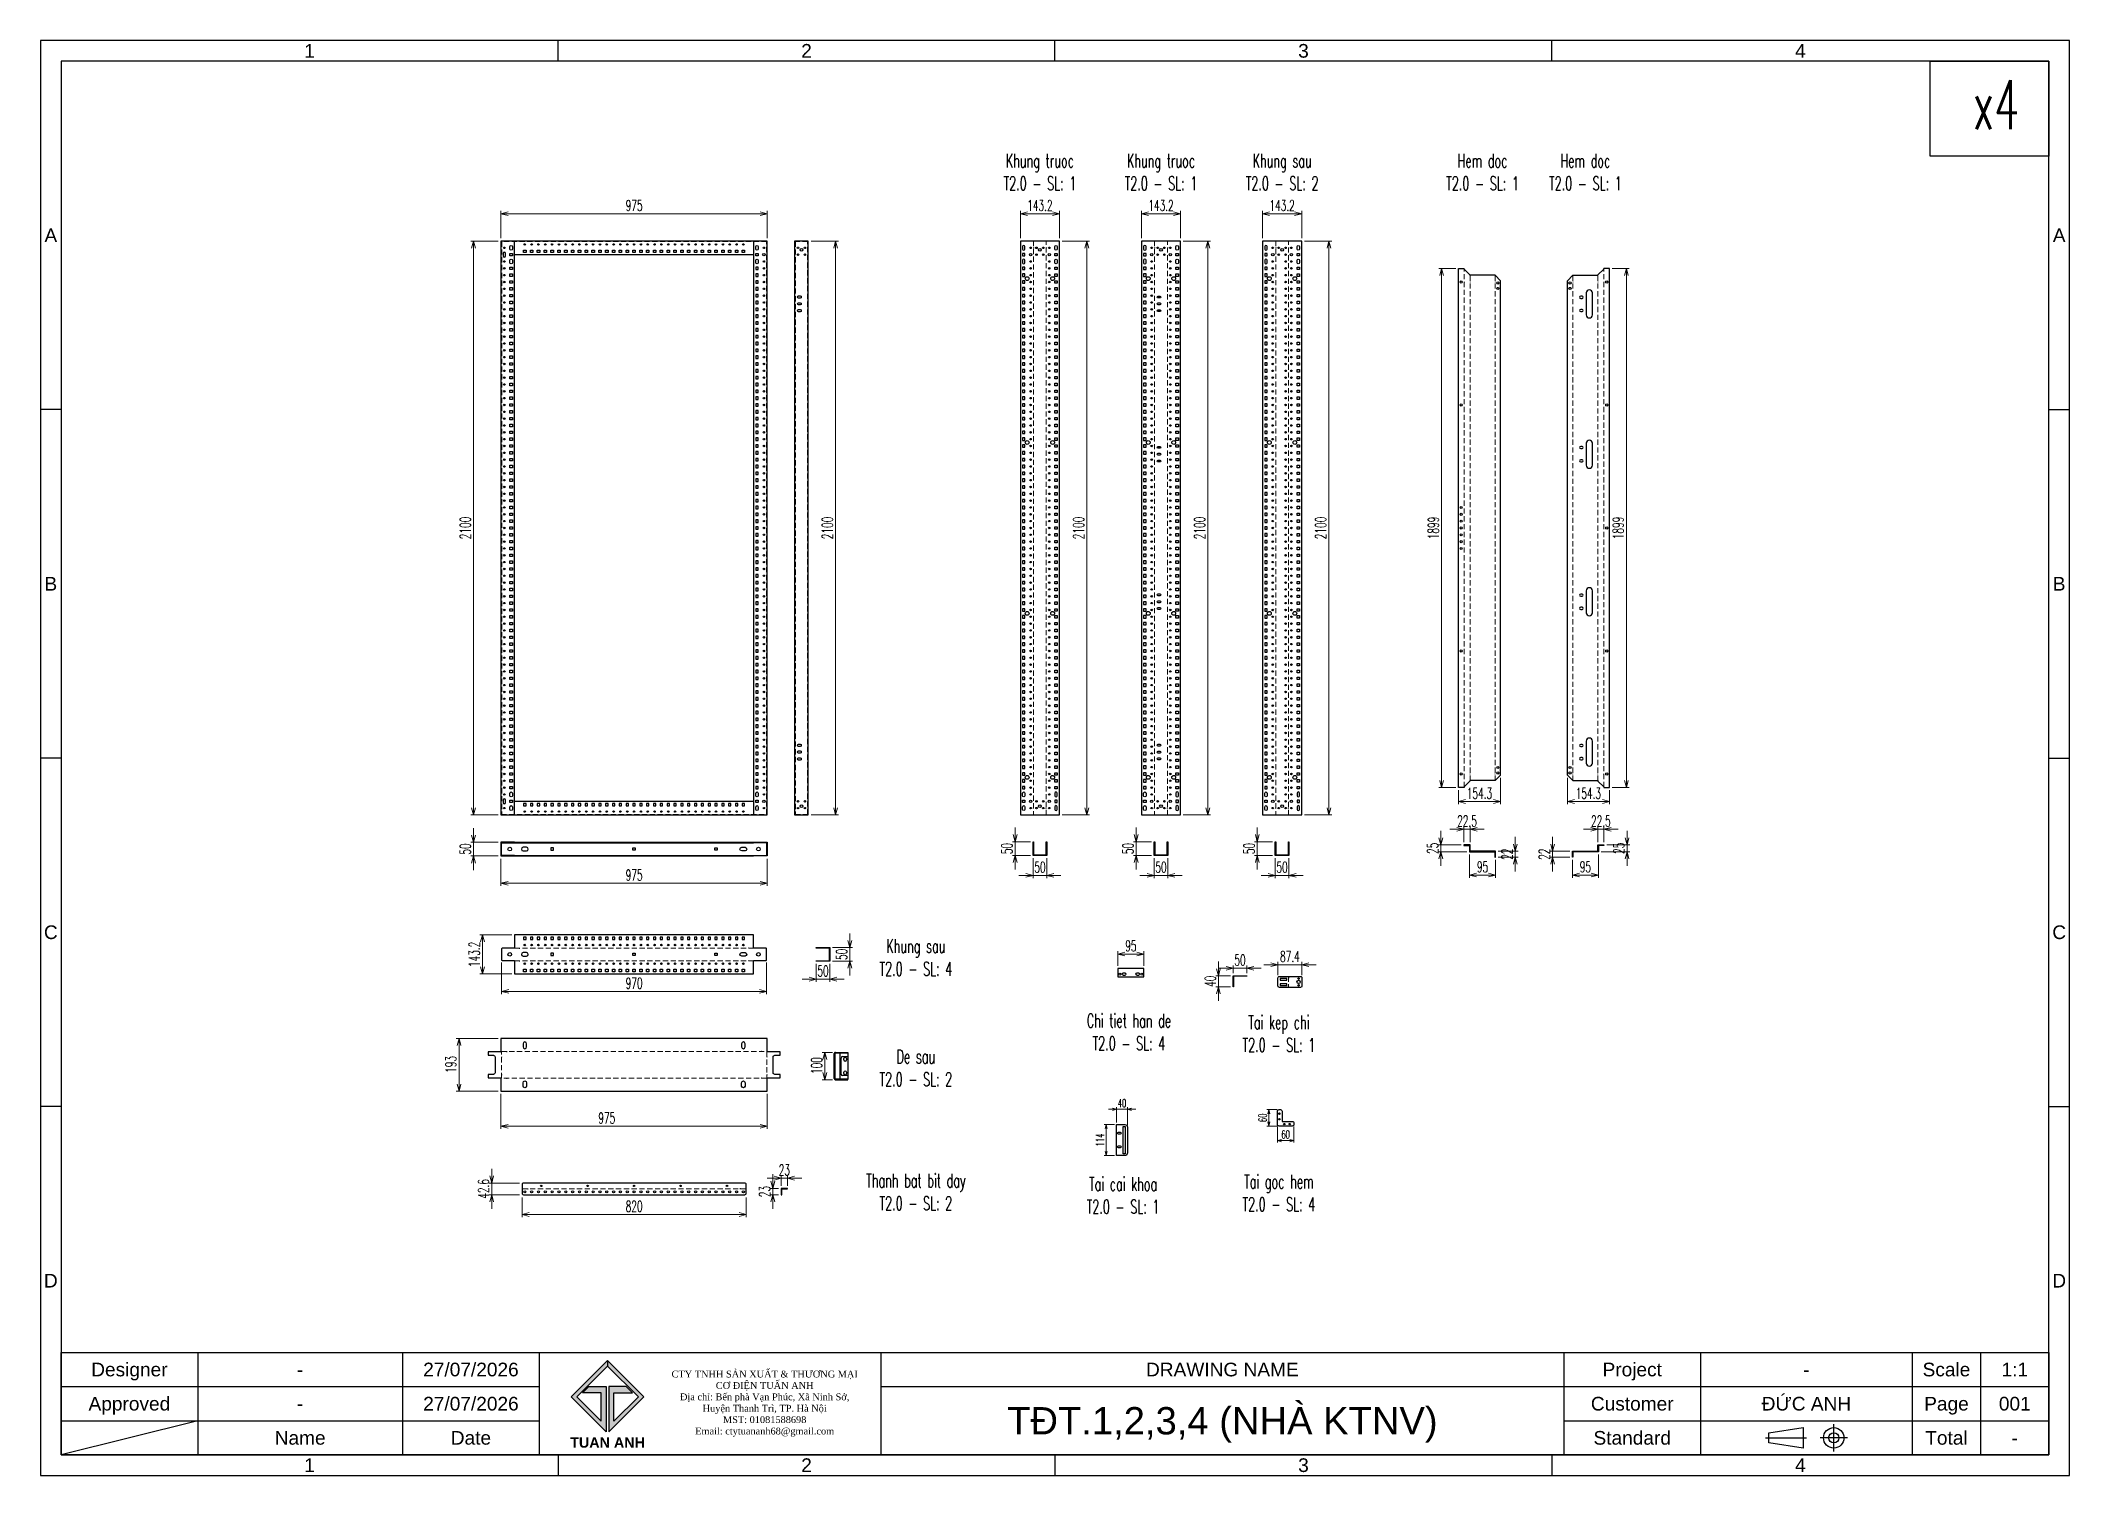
# Model space of a CAD drawing. Header units: millimetres. Extents: x 173893 to 258446, y -176540 to -123824.
# Drawn here: x 208296 to 215721, y -143583 to -138333 of the extents above; entities that cross this region are included whole.
import ezdxf
from ezdxf.enums import TextEntityAlignment as Align

# ---------------------------------------------------------------- set-up
doc = ezdxf.new("R2010")
doc.units = ezdxf.units.MM
doc.header["$LTSCALE"] = 3
doc.linetypes.add('HIDDEN', pattern=[9.525, 6.35, -3.175])
doc.layers.add('@.0.DM. NÉT CHÍNH', color=7, linetype='Continuous', lineweight=25)
doc.layers.add('@.DM. NÉT ĐỨT', color=8, linetype='HIDDEN', lineweight=9)
for name, color, linetype in [('@.DM. DẤU', 1, 'Continuous'), ('@.DM. NÉT CHÍNH', 7, 'Continuous'), ('@.DM. NÉT ĐỤC', 2, 'Continuous'), ('@.TEXT', 7, 'Continuous'), ('@.VISIBLE', 7, 'Continuous')]:
    doc.layers.add(name, color=color, linetype=linetype)
doc.layers.add('@.DM. KÍCH THƯỚC', color=8, linetype='Continuous', transparency=0.2)
doc.styles.add('Ann_w01', font='romans.shx', dxfattribs={"width": 0.6, "bigfont": 'chineset.shx'})
doc.styles.add('Arial', font='arial.ttf')
doc.dimstyles.new('Dim 01_SC15', dxfattribs={"dimscale": 15, "dimtxt": 2, "dimasz": 1, "dimexe": 0.5, "dimexo": 0.5, "dimgap": 0.5, "dimtad": 1, "dimdec": 1, "dimzin": 12, "dimdsep": 46, "dimtxsty": 'Ann_w01', "dimblk": 'OPEN30', "dimcen": 1.5, "dimclrd": 6, "dimclre": 6, "dimclrt": 3, "dimazin": 3, "dimtm": 1e-09, "dimtfac": 1, "dimtdec": 1, "dimtix": 1, "dimtmove": 0, "dimatfit": 3, "dimldrblk": 'OPEN30', "dimfxl": 1, "dimtolj": 1, "dimlwd": 0, "dimlwe": 0, "dimarcsym": 0})
doc.dimstyles.new('Dim 01_SC20', dxfattribs={"dimscale": 20, "dimtxt": 2, "dimasz": 1.3, "dimexe": 0.5, "dimexo": 0.5, "dimgap": 0.5, "dimtad": 1, "dimdec": 1, "dimzin": 12, "dimdsep": 46, "dimtxsty": 'Ann_w01', "dimblk": 'OPEN30', "dimcen": 1.5, "dimclrd": 6, "dimclre": 6, "dimclrt": 3, "dimadec": 1, "dimazin": 3, "dimtm": 1e-09, "dimtfac": 1, "dimtdec": 1, "dimtix": 1, "dimtmove": 0, "dimatfit": 3, "dimldrblk": 'OPEN30', "dimfxl": 1, "dimtolj": 1, "dimlwd": 0, "dimlwe": 0, "dimarcsym": 0})

msp = doc.modelspace()

# ---------------------------------------------------------------- texts
at = {"layer": '@.0.DM. NÉT CHÍNH', "color": 1, "style": 'Ann_w01', "width": 0.6}
for s, p in [('Khung truoc', (211953.14, -138772.45)), ('Khung truoc', (212396.34, -138772.45)), ('Khung sau', (212839.54, -138772.45)), ('Hem doc', (213572.99, -138772.45)), ('Hem doc', (213949.48, -138772.45)), ('T2.0 - SL: 1', (211953.14, -138855.78)), ('T2.0 - SL: 1', (212396.34, -138855.78)), ('T2.0 - SL: 2', (212839.54, -138855.78)), ('T2.0 - SL: 1', (213572.99, -138855.78)), ('T2.0 - SL: 1', (213949.48, -138855.78)), ('Khung sau', (211499.1, -141646.17)), ('T2.0 - SL: 4', (211499.1, -141729.5)), ('Chi tiet han de', (212278.86, -141919.05)), ('Tai kep chi', (212827.63, -141925.09)), ('De sau', (211499.1, -142050.37)), ('T2.0 - SL: 4', (212278.86, -142002.38)), ('T2.0 - SL: 1', (212827.63, -142008.42)), ('T2.0 - SL: 2', (211499.1, -142133.7)), ('Thanh bat bit day', (211499.1, -142504.15)), ('Tai goc hem', (212827.63, -142507.74)), ('Tai cai khoa', (212257.44, -142516.86)), ('T2.0 - SL: 2', (211499.1, -142587.48)), ('T2.0 - SL: 1', (212257.44, -142600.19)), ('T2.0 - SL: 4', (212827.63, -142591.07))]:
    msp.add_text(s, height=50, dxfattribs=at).set_placement(p, align=Align.MIDDLE_CENTER)
at = {"layer": '@.VISIBLE', "color": 1, "style": 'Ann_w01', "width": 0.6}
msp.add_text('x4', height=179.161, dxfattribs=at).set_placement((215452.42, -138567.8), align=Align.MIDDLE_CENTER)

# ---------------------------------------------------------------- blocks, each defined once
blk = doc.blocks.new('_Open30')
at = {"color": 0, "linetype": 'ByBlock', "lineweight": -2}
for p, q in [((-1, 0.27), (0, 0)), ((0, 0), (-1, -0.27)), ((0, 0), (-1, 0))]:
    blk.add_line(p, q, dxfattribs=at)
blk = doc.blocks.new('*D376')
at = {"layer": '@.DM. KÍCH THƯỚC', "color": 6, "lineweight": 0, "transparency": 16777216}
for p, q in [((209970.5, -139066.4), (209870.5, -139066.4)), ((209880.5, -141140.4), (209880.5, -139092.4)), ((209970.5, -141166.4), (209870.5, -141166.4))]:
    blk.add_line(p, q, dxfattribs=at)
at = {"layer": 'Defpoints', "color": 0, "transparency": 16777216}
for p in [(209880.5, -139066.4), (209980.5, -139066.4), (209980.5, -141166.4)]:
    blk.add_point(p, dxfattribs=at)
at = {"layer": '@.DM. KÍCH THƯỚC', "color": 6, "lineweight": 0, "transparency": 16777216, "xscale": 26, "yscale": 26, "zscale": 26}
for p, rotation in [((209880.5, -139066.4), 90), ((209880.5, -141166.4), 270)]:
    blk.add_blockref('_Open30', p, dxfattribs=dict(at, rotation=rotation))
at = {"layer": '@.DM. KÍCH THƯỚC', "color": 3, "transparency": 16777216, "insert": (209850.5, -140116.4), "char_height": 40, "attachment_point": 5, "rotation": 90, "style": 'Ann_w01'}
blk.add_mtext('\\A1;2100', dxfattribs=at)
blk = doc.blocks.new('*D377')
at = {"layer": '@.DM. KÍCH THƯỚC', "color": 6, "lineweight": 0, "transparency": 16777216}
for p, q in [((209980.5, -139056.4), (209980.5, -138956.4)), ((210929.5, -138966.4), (210006.5, -138966.4)), ((210955.5, -139056.4), (210955.5, -138956.4))]:
    blk.add_line(p, q, dxfattribs=at)
at = {"layer": 'Defpoints', "color": 0, "transparency": 16777216}
for p in [(209980.5, -138966.4), (209980.5, -139066.4), (210955.5, -139066.4)]:
    blk.add_point(p, dxfattribs=at)
at = {"layer": '@.DM. KÍCH THƯỚC', "color": 6, "lineweight": 0, "transparency": 16777216, "xscale": 26, "yscale": 26, "zscale": 26, "rotation": 180}
blk.add_blockref('_Open30', (209980.5, -138966.4), dxfattribs=at)
at = {"layer": '@.DM. KÍCH THƯỚC', "color": 6, "lineweight": 0, "transparency": 16777216, "xscale": 26, "yscale": 26, "zscale": 26}
blk.add_blockref('_Open30', (210955.5, -138966.4), dxfattribs=at)
at = {"layer": '@.DM. KÍCH THƯỚC', "color": 3, "transparency": 16777216, "insert": (210468, -138936.4), "char_height": 40, "attachment_point": 5, "style": 'Ann_w01'}
blk.add_mtext('\\A1;975', dxfattribs=at)
blk = doc.blocks.new('*D378')
at = {"layer": '@.DM. KÍCH THƯỚC', "color": 6, "lineweight": 0, "transparency": 16777216}
for p, q in [((211115.5, -139066.4), (211215.5, -139066.4)), ((211205.5, -141140.4), (211205.5, -139092.4)), ((211115.5, -141166.4), (211215.5, -141166.4))]:
    blk.add_line(p, q, dxfattribs=at)
at = {"layer": 'Defpoints', "color": 0, "transparency": 16777216}
for p in [(211105.5, -139066.4), (211205.5, -139066.4), (211105.5, -141166.4)]:
    blk.add_point(p, dxfattribs=at)
at = {"layer": '@.DM. KÍCH THƯỚC', "color": 6, "lineweight": 0, "transparency": 16777216, "xscale": 26, "yscale": 26, "zscale": 26}
for p, rotation in [((211205.5, -139066.4), 90), ((211205.5, -141166.4), 270)]:
    blk.add_blockref('_Open30', p, dxfattribs=dict(at, rotation=rotation))
at = {"layer": '@.DM. KÍCH THƯỚC', "color": 3, "transparency": 16777216, "insert": (211175.5, -140116.4), "char_height": 40, "attachment_point": 5, "rotation": 90, "style": 'Ann_w01'}
blk.add_mtext('\\A1;2100', dxfattribs=at)
blk = doc.blocks.new('*D342')
at = {"layer": '@.DM. KÍCH THƯỚC', "color": 6, "lineweight": 0, "transparency": 16777216}
for p, q in [((212371.3, -141324.3), (212371.3, -141397.6)), ((212421.3, -141324.3), (212421.3, -141397.6)), ((212345.3, -141387.6), (212319.3, -141387.6)), ((212371.3, -141387.6), (212421.3, -141387.6)), ((212447.3, -141387.6), (212473.3, -141387.6))]:
    blk.add_line(p, q, dxfattribs=at)
at = {"layer": 'Defpoints', "color": 0, "transparency": 16777216}
for p in [(212371.3, -141314.3), (212421.3, -141314.3), (212421.3, -141387.6)]:
    blk.add_point(p, dxfattribs=at)
at = {"layer": '@.DM. KÍCH THƯỚC', "color": 6, "lineweight": 0, "transparency": 16777216, "xscale": 26, "yscale": 26, "zscale": 26}
blk.add_blockref('_Open30', (212371.3, -141387.6), dxfattribs=at)
at = {"layer": '@.DM. KÍCH THƯỚC', "color": 6, "lineweight": 0, "transparency": 16777216, "xscale": 26, "yscale": 26, "zscale": 26, "rotation": 180}
blk.add_blockref('_Open30', (212421.3, -141387.6), dxfattribs=at)
at = {"layer": '@.DM. KÍCH THƯỚC', "color": 3, "transparency": 16777216, "insert": (212396.3, -141357.6), "char_height": 40, "attachment_point": 5, "style": 'Ann_w01'}
blk.add_mtext('\\A1;50', dxfattribs=at)
blk = doc.blocks.new('*D343')
at = {"layer": '@.DM. KÍCH THƯỚC', "color": 6, "lineweight": 0, "transparency": 16777216}
for p, q in [((212305.5, -141238.3), (212305.5, -141212.3)), ((212361.3, -141264.3), (212295.5, -141264.3)), ((212305.5, -141264.3), (212305.5, -141314.3)), ((212361.3, -141314.3), (212295.5, -141314.3)), ((212305.5, -141340.3), (212305.5, -141366.3))]:
    blk.add_line(p, q, dxfattribs=at)
at = {"layer": 'Defpoints', "color": 0, "transparency": 16777216}
for p in [(212371.3, -141264.3), (212305.5, -141314.3), (212371.3, -141314.3)]:
    blk.add_point(p, dxfattribs=at)
at = {"layer": '@.DM. KÍCH THƯỚC', "color": 6, "lineweight": 0, "transparency": 16777216, "xscale": 26, "yscale": 26, "zscale": 26}
for p, rotation in [((212305.5, -141264.3), 270), ((212305.5, -141314.3), 90)]:
    blk.add_blockref('_Open30', p, dxfattribs=dict(at, rotation=rotation))
at = {"layer": '@.DM. KÍCH THƯỚC', "color": 3, "transparency": 16777216, "insert": (212275.5, -141289.3), "char_height": 40, "attachment_point": 5, "rotation": 90, "style": 'Ann_w01'}
blk.add_mtext('\\A1;50', dxfattribs=at)
blk = doc.blocks.new('*D344')
at = {"layer": '@.DM. KÍCH THƯỚC', "color": 6, "lineweight": 0, "transparency": 16777216}
for p, q in [((212477.9, -139066.4), (212577.9, -139066.4)), ((212567.9, -141140.4), (212567.9, -139092.4)), ((212477.9, -141166.4), (212577.9, -141166.4))]:
    blk.add_line(p, q, dxfattribs=at)
at = {"layer": 'Defpoints', "color": 0, "transparency": 16777216}
for p in [(212467.9, -139066.4), (212567.9, -139066.4), (212467.9, -141166.4)]:
    blk.add_point(p, dxfattribs=at)
at = {"layer": '@.DM. KÍCH THƯỚC', "color": 6, "lineweight": 0, "transparency": 16777216, "xscale": 26, "yscale": 26, "zscale": 26}
for p, rotation in [((212567.9, -139066.4), 90), ((212567.9, -141166.4), 270)]:
    blk.add_blockref('_Open30', p, dxfattribs=dict(at, rotation=rotation))
at = {"layer": '@.DM. KÍCH THƯỚC', "color": 3, "transparency": 16777216, "insert": (212537.9, -140116.4), "char_height": 40, "attachment_point": 5, "rotation": 90, "style": 'Ann_w01'}
blk.add_mtext('\\A1;2100', dxfattribs=at)
blk = doc.blocks.new('*D345')
at = {"layer": '@.DM. KÍCH THƯỚC', "color": 6, "lineweight": 0, "transparency": 16777216}
for p, q in [((212324.7, -139056.4), (212324.7, -138956.4)), ((212350.7, -138966.4), (212441.9, -138966.4)), ((212467.9, -139056.4), (212467.9, -138956.4))]:
    blk.add_line(p, q, dxfattribs=at)
at = {"layer": 'Defpoints', "color": 0, "transparency": 16777216}
for p in [(212467.9, -138966.4), (212324.7, -139066.4), (212467.9, -139066.4)]:
    blk.add_point(p, dxfattribs=at)
at = {"layer": '@.DM. KÍCH THƯỚC', "color": 6, "lineweight": 0, "transparency": 16777216, "xscale": 26, "yscale": 26, "zscale": 26, "rotation": 180}
blk.add_blockref('_Open30', (212324.7, -138966.4), dxfattribs=at)
at = {"layer": '@.DM. KÍCH THƯỚC', "color": 6, "lineweight": 0, "transparency": 16777216, "xscale": 26, "yscale": 26, "zscale": 26}
blk.add_blockref('_Open30', (212467.9, -138966.4), dxfattribs=at)
at = {"layer": '@.DM. KÍCH THƯỚC', "color": 3, "transparency": 16777216, "insert": (212396.3, -138936.4), "char_height": 40, "attachment_point": 5, "style": 'Ann_w01'}
blk.add_mtext('\\A1;143.2', dxfattribs=at)
blk = doc.blocks.new('*D346')
at = {"layer": '@.DM. KÍCH THƯỚC', "color": 6, "lineweight": 0, "transparency": 16777216}
for p, q in [((211928.1, -141324.3), (211928.1, -141397.6)), ((211978.1, -141324.3), (211978.1, -141397.6)), ((211902.1, -141387.6), (211876.1, -141387.6)), ((211928.1, -141387.6), (211978.1, -141387.6)), ((212004.1, -141387.6), (212030.1, -141387.6))]:
    blk.add_line(p, q, dxfattribs=at)
at = {"layer": 'Defpoints', "color": 0, "transparency": 16777216}
for p in [(211928.1, -141314.3), (211978.1, -141314.3), (211978.1, -141387.6)]:
    blk.add_point(p, dxfattribs=at)
at = {"layer": '@.DM. KÍCH THƯỚC', "color": 6, "lineweight": 0, "transparency": 16777216, "xscale": 26, "yscale": 26, "zscale": 26}
blk.add_blockref('_Open30', (211928.1, -141387.6), dxfattribs=at)
at = {"layer": '@.DM. KÍCH THƯỚC', "color": 6, "lineweight": 0, "transparency": 16777216, "xscale": 26, "yscale": 26, "zscale": 26, "rotation": 180}
blk.add_blockref('_Open30', (211978.1, -141387.6), dxfattribs=at)
at = {"layer": '@.DM. KÍCH THƯỚC', "color": 3, "transparency": 16777216, "insert": (211953.1, -141357.6), "char_height": 40, "attachment_point": 5, "style": 'Ann_w01'}
blk.add_mtext('\\A1;50', dxfattribs=at)
blk = doc.blocks.new('*D347')
at = {"layer": '@.DM. KÍCH THƯỚC', "color": 6, "lineweight": 0, "transparency": 16777216}
for p, q in [((211862.3, -141238.3), (211862.3, -141212.3)), ((211918.1, -141264.3), (211852.3, -141264.3)), ((211862.3, -141264.3), (211862.3, -141314.3)), ((211918.1, -141314.3), (211852.3, -141314.3)), ((211862.3, -141340.3), (211862.3, -141366.3))]:
    blk.add_line(p, q, dxfattribs=at)
at = {"layer": 'Defpoints', "color": 0, "transparency": 16777216}
for p in [(211928.1, -141264.3), (211862.3, -141314.3), (211928.1, -141314.3)]:
    blk.add_point(p, dxfattribs=at)
at = {"layer": '@.DM. KÍCH THƯỚC', "color": 6, "lineweight": 0, "transparency": 16777216, "xscale": 26, "yscale": 26, "zscale": 26}
for p, rotation in [((211862.3, -141264.3), 270), ((211862.3, -141314.3), 90)]:
    blk.add_blockref('_Open30', p, dxfattribs=dict(at, rotation=rotation))
at = {"layer": '@.DM. KÍCH THƯỚC', "color": 3, "transparency": 16777216, "insert": (211832.3, -141289.3), "char_height": 40, "attachment_point": 5, "rotation": 90, "style": 'Ann_w01'}
blk.add_mtext('\\A1;50', dxfattribs=at)
blk = doc.blocks.new('*D348')
at = {"layer": '@.DM. KÍCH THƯỚC', "color": 6, "lineweight": 0, "transparency": 16777216}
for p, q in [((212034.7, -139066.4), (212134.7, -139066.4)), ((212124.7, -141140.4), (212124.7, -139092.4)), ((212034.7, -141166.4), (212134.7, -141166.4))]:
    blk.add_line(p, q, dxfattribs=at)
at = {"layer": 'Defpoints', "color": 0, "transparency": 16777216}
for p in [(212024.7, -139066.4), (212124.7, -139066.4), (212024.7, -141166.4)]:
    blk.add_point(p, dxfattribs=at)
at = {"layer": '@.DM. KÍCH THƯỚC', "color": 6, "lineweight": 0, "transparency": 16777216, "xscale": 26, "yscale": 26, "zscale": 26}
for p, rotation in [((212124.7, -139066.4), 90), ((212124.7, -141166.4), 270)]:
    blk.add_blockref('_Open30', p, dxfattribs=dict(at, rotation=rotation))
at = {"layer": '@.DM. KÍCH THƯỚC', "color": 3, "transparency": 16777216, "insert": (212094.7, -140116.4), "char_height": 40, "attachment_point": 5, "rotation": 90, "style": 'Ann_w01'}
blk.add_mtext('\\A1;2100', dxfattribs=at)
blk = doc.blocks.new('*D349')
at = {"layer": '@.DM. KÍCH THƯỚC', "color": 6, "lineweight": 0, "transparency": 16777216}
for p, q in [((211881.5, -139056.4), (211881.5, -138956.4)), ((211907.5, -138966.4), (211998.7, -138966.4)), ((212024.7, -139056.4), (212024.7, -138956.4))]:
    blk.add_line(p, q, dxfattribs=at)
at = {"layer": 'Defpoints', "color": 0, "transparency": 16777216}
for p in [(212024.7, -138966.4), (211881.5, -139066.4), (212024.7, -139066.4)]:
    blk.add_point(p, dxfattribs=at)
at = {"layer": '@.DM. KÍCH THƯỚC', "color": 6, "lineweight": 0, "transparency": 16777216, "xscale": 26, "yscale": 26, "zscale": 26, "rotation": 180}
blk.add_blockref('_Open30', (211881.5, -138966.4), dxfattribs=at)
at = {"layer": '@.DM. KÍCH THƯỚC', "color": 6, "lineweight": 0, "transparency": 16777216, "xscale": 26, "yscale": 26, "zscale": 26}
blk.add_blockref('_Open30', (212024.7, -138966.4), dxfattribs=at)
at = {"layer": '@.DM. KÍCH THƯỚC', "color": 3, "transparency": 16777216, "insert": (211953.1, -138936.4), "char_height": 40, "attachment_point": 5, "style": 'Ann_w01'}
blk.add_mtext('\\A1;143.2', dxfattribs=at)
blk = doc.blocks.new('*D350')
at = {"layer": '@.DM. KÍCH THƯỚC', "color": 6, "lineweight": 0, "transparency": 16777216}
for p, q in [((212814.5, -141324.3), (212814.5, -141397.6)), ((212864.5, -141324.3), (212864.5, -141397.6)), ((212788.5, -141387.6), (212762.5, -141387.6)), ((212814.5, -141387.6), (212864.5, -141387.6)), ((212890.5, -141387.6), (212916.5, -141387.6))]:
    blk.add_line(p, q, dxfattribs=at)
at = {"layer": 'Defpoints', "color": 0, "transparency": 16777216}
for p in [(212814.5, -141314.3), (212864.5, -141314.3), (212864.5, -141387.6)]:
    blk.add_point(p, dxfattribs=at)
at = {"layer": '@.DM. KÍCH THƯỚC', "color": 6, "lineweight": 0, "transparency": 16777216, "xscale": 26, "yscale": 26, "zscale": 26}
blk.add_blockref('_Open30', (212814.5, -141387.6), dxfattribs=at)
at = {"layer": '@.DM. KÍCH THƯỚC', "color": 6, "lineweight": 0, "transparency": 16777216, "xscale": 26, "yscale": 26, "zscale": 26, "rotation": 180}
blk.add_blockref('_Open30', (212864.5, -141387.6), dxfattribs=at)
at = {"layer": '@.DM. KÍCH THƯỚC', "color": 3, "transparency": 16777216, "insert": (212839.5, -141357.6), "char_height": 40, "attachment_point": 5, "style": 'Ann_w01'}
blk.add_mtext('\\A1;50', dxfattribs=at)
blk = doc.blocks.new('*D351')
at = {"layer": '@.DM. KÍCH THƯỚC', "color": 6, "lineweight": 0, "transparency": 16777216}
for p, q in [((212748.7, -141238.3), (212748.7, -141212.3)), ((212804.5, -141264.3), (212738.7, -141264.3)), ((212748.7, -141264.3), (212748.7, -141314.3)), ((212804.5, -141314.3), (212738.7, -141314.3)), ((212748.7, -141340.3), (212748.7, -141366.3))]:
    blk.add_line(p, q, dxfattribs=at)
at = {"layer": 'Defpoints', "color": 0, "transparency": 16777216}
for p in [(212814.5, -141264.3), (212748.7, -141314.3), (212814.5, -141314.3)]:
    blk.add_point(p, dxfattribs=at)
at = {"layer": '@.DM. KÍCH THƯỚC', "color": 6, "lineweight": 0, "transparency": 16777216, "xscale": 26, "yscale": 26, "zscale": 26}
for p, rotation in [((212748.7, -141264.3), 270), ((212748.7, -141314.3), 90)]:
    blk.add_blockref('_Open30', p, dxfattribs=dict(at, rotation=rotation))
at = {"layer": '@.DM. KÍCH THƯỚC', "color": 3, "transparency": 16777216, "insert": (212718.7, -141289.3), "char_height": 40, "attachment_point": 5, "rotation": 90, "style": 'Ann_w01'}
blk.add_mtext('\\A1;50', dxfattribs=at)
blk = doc.blocks.new('*D352')
at = {"layer": '@.DM. KÍCH THƯỚC', "color": 6, "lineweight": 0, "transparency": 16777216}
for p, q in [((212767.9, -139056.4), (212767.9, -138956.4)), ((212793.9, -138966.4), (212885.1, -138966.4)), ((212911.1, -139056.4), (212911.1, -138956.4))]:
    blk.add_line(p, q, dxfattribs=at)
at = {"layer": 'Defpoints', "color": 0, "transparency": 16777216}
for p in [(212911.1, -138966.4), (212767.9, -139066.4), (212911.1, -139066.4)]:
    blk.add_point(p, dxfattribs=at)
at = {"layer": '@.DM. KÍCH THƯỚC', "color": 6, "lineweight": 0, "transparency": 16777216, "xscale": 26, "yscale": 26, "zscale": 26, "rotation": 180}
blk.add_blockref('_Open30', (212767.9, -138966.4), dxfattribs=at)
at = {"layer": '@.DM. KÍCH THƯỚC', "color": 6, "lineweight": 0, "transparency": 16777216, "xscale": 26, "yscale": 26, "zscale": 26}
blk.add_blockref('_Open30', (212911.1, -138966.4), dxfattribs=at)
at = {"layer": '@.DM. KÍCH THƯỚC', "color": 3, "transparency": 16777216, "insert": (212839.5, -138936.4), "char_height": 40, "attachment_point": 5, "style": 'Ann_w01'}
blk.add_mtext('\\A1;143.2', dxfattribs=at)
blk = doc.blocks.new('*D353')
at = {"layer": '@.DM. KÍCH THƯỚC', "color": 6, "lineweight": 0, "transparency": 16777216}
for p, q in [((209880.5, -141240.4), (209880.5, -141214.4)), ((209970.5, -141266.4), (209870.5, -141266.4)), ((209880.5, -141316.4), (209880.5, -141266.4)), ((209970.5, -141316.4), (209870.5, -141316.4)), ((209880.5, -141342.4), (209880.5, -141368.4))]:
    blk.add_line(p, q, dxfattribs=at)
at = {"layer": 'Defpoints', "color": 0, "transparency": 16777216}
for p in [(209880.5, -141266.4), (209980.5, -141266.4), (209980.5, -141316.4)]:
    blk.add_point(p, dxfattribs=at)
at = {"layer": '@.DM. KÍCH THƯỚC', "color": 6, "lineweight": 0, "transparency": 16777216, "xscale": 26, "yscale": 26, "zscale": 26}
for p, rotation in [((209880.5, -141266.4), 270), ((209880.5, -141316.4), 90)]:
    blk.add_blockref('_Open30', p, dxfattribs=dict(at, rotation=rotation))
at = {"layer": '@.DM. KÍCH THƯỚC', "color": 3, "transparency": 16777216, "insert": (209850.5, -141291.4), "char_height": 40, "attachment_point": 5, "rotation": 90, "style": 'Ann_w01'}
blk.add_mtext('\\A1;50', dxfattribs=at)
blk = doc.blocks.new('*D354')
at = {"layer": '@.DM. KÍCH THƯỚC', "color": 6, "lineweight": 0, "transparency": 16777216}
for p, q in [((209980.5, -141326.4), (209980.5, -141426.4)), ((210955.5, -141326.4), (210955.5, -141426.4)), ((210929.5, -141416.4), (210006.5, -141416.4))]:
    blk.add_line(p, q, dxfattribs=at)
at = {"layer": 'Defpoints', "color": 0, "transparency": 16777216}
for p in [(209980.5, -141316.4), (210955.5, -141316.4), (209980.5, -141416.4)]:
    blk.add_point(p, dxfattribs=at)
at = {"layer": '@.DM. KÍCH THƯỚC', "color": 6, "lineweight": 0, "transparency": 16777216, "xscale": 26, "yscale": 26, "zscale": 26, "rotation": 180}
blk.add_blockref('_Open30', (209980.5, -141416.4), dxfattribs=at)
at = {"layer": '@.DM. KÍCH THƯỚC', "color": 6, "lineweight": 0, "transparency": 16777216, "xscale": 26, "yscale": 26, "zscale": 26}
blk.add_blockref('_Open30', (210955.5, -141416.4), dxfattribs=at)
at = {"layer": '@.DM. KÍCH THƯỚC', "color": 3, "transparency": 16777216, "insert": (210468, -141386.4), "char_height": 40, "attachment_point": 5, "style": 'Ann_w01'}
blk.add_mtext('\\A1;975', dxfattribs=at)
blk = doc.blocks.new('*D355')
at = {"layer": '@.DM. KÍCH THƯỚC', "color": 6, "lineweight": 0, "transparency": 16777216}
for p, q in [((212921.1, -139066.4), (213021.1, -139066.4)), ((213011.1, -141140.4), (213011.1, -139092.4)), ((212921.1, -141166.4), (213021.1, -141166.4))]:
    blk.add_line(p, q, dxfattribs=at)
at = {"layer": 'Defpoints', "color": 0, "transparency": 16777216}
for p in [(212911.1, -139066.4), (213011.1, -139066.4), (212911.1, -141166.4)]:
    blk.add_point(p, dxfattribs=at)
at = {"layer": '@.DM. KÍCH THƯỚC', "color": 6, "lineweight": 0, "transparency": 16777216, "xscale": 26, "yscale": 26, "zscale": 26}
for p, rotation in [((213011.1, -139066.4), 90), ((213011.1, -141166.4), 270)]:
    blk.add_blockref('_Open30', p, dxfattribs=dict(at, rotation=rotation))
at = {"layer": '@.DM. KÍCH THƯỚC', "color": 3, "transparency": 16777216, "insert": (212981.1, -140116.4), "char_height": 40, "attachment_point": 5, "rotation": 90, "style": 'Ann_w01'}
blk.add_mtext('\\A1;2100', dxfattribs=at)
blk = doc.blocks.new('*D356')
at = {"layer": '@.DM. KÍCH THƯỚC', "color": 6, "lineweight": 0, "transparency": 16777216}
for p, q in [((209983, -141706.1), (209983, -141822.1)), ((210953, -141706.1), (210953, -141822.1)), ((210009, -141812.1), (210927, -141812.1))]:
    blk.add_line(p, q, dxfattribs=at)
at = {"layer": 'Defpoints', "color": 0, "transparency": 16777216}
for p in [(209983, -141696.1), (210953, -141696.1), (210953, -141812.1)]:
    blk.add_point(p, dxfattribs=at)
at = {"layer": '@.DM. KÍCH THƯỚC', "color": 6, "lineweight": 0, "transparency": 16777216, "xscale": 26, "yscale": 26, "zscale": 26, "rotation": 180}
blk.add_blockref('_Open30', (209983, -141812.1), dxfattribs=at)
at = {"layer": '@.DM. KÍCH THƯỚC', "color": 6, "lineweight": 0, "transparency": 16777216, "xscale": 26, "yscale": 26, "zscale": 26}
blk.add_blockref('_Open30', (210953, -141812.1), dxfattribs=at)
at = {"layer": '@.DM. KÍCH THƯỚC', "color": 3, "transparency": 16777216, "insert": (210468, -141782.1), "char_height": 40, "attachment_point": 5, "style": 'Ann_w01'}
blk.add_mtext('\\A1;970', dxfattribs=at)
blk = doc.blocks.new('*D357')
at = {"layer": '@.DM. KÍCH THƯỚC', "color": 6, "lineweight": 0, "transparency": 16777216}
for p, q in [((210020.5, -141605), (209902.9, -141605)), ((209912.9, -141722.2), (209912.9, -141631)), ((210020.5, -141748.2), (209902.9, -141748.2))]:
    blk.add_line(p, q, dxfattribs=at)
at = {"layer": 'Defpoints', "color": 0, "transparency": 16777216}
for p in [(209912.9, -141605), (210030.5, -141605), (210030.5, -141748.2)]:
    blk.add_point(p, dxfattribs=at)
at = {"layer": '@.DM. KÍCH THƯỚC', "color": 6, "lineweight": 0, "transparency": 16777216, "xscale": 26, "yscale": 26, "zscale": 26}
for p, rotation in [((209912.9, -141605), 90), ((209912.9, -141748.2), 270)]:
    blk.add_blockref('_Open30', p, dxfattribs=dict(at, rotation=rotation))
at = {"layer": '@.DM. KÍCH THƯỚC', "color": 3, "transparency": 16777216, "insert": (209882.9, -141676.6), "char_height": 40, "attachment_point": 5, "rotation": 90, "style": 'Ann_w01'}
blk.add_mtext('\\A1;143.2', dxfattribs=at)
blk = doc.blocks.new('*D358')
at = {"layer": '@.DM. KÍCH THƯỚC', "color": 6, "lineweight": 0, "transparency": 16777216}
for p, q in [((211194.5, -141651.6), (211267.8, -141651.6)), ((211257.8, -141625.6), (211257.8, -141599.6)), ((211257.8, -141701.6), (211257.8, -141651.6)), ((211194.5, -141701.6), (211267.8, -141701.6)), ((211257.8, -141727.6), (211257.8, -141753.6))]:
    blk.add_line(p, q, dxfattribs=at)
at = {"layer": 'Defpoints', "color": 0, "transparency": 16777216}
for p in [(211184.5, -141651.6), (211257.8, -141651.6), (211184.5, -141701.6)]:
    blk.add_point(p, dxfattribs=at)
at = {"layer": '@.DM. KÍCH THƯỚC', "color": 6, "lineweight": 0, "transparency": 16777216, "xscale": 26, "yscale": 26, "zscale": 26}
for p, rotation in [((211257.8, -141651.6), 270), ((211257.8, -141701.6), 90)]:
    blk.add_blockref('_Open30', p, dxfattribs=dict(at, rotation=rotation))
at = {"layer": '@.DM. KÍCH THƯỚC', "color": 3, "transparency": 16777216, "insert": (211227.8, -141676.6), "char_height": 40, "attachment_point": 5, "rotation": 90, "style": 'Ann_w01'}
blk.add_mtext('\\A1;50', dxfattribs=at)
blk = doc.blocks.new('*D359')
at = {"layer": '@.DM. KÍCH THƯỚC', "color": 6, "lineweight": 0, "transparency": 16777216}
for p, q in [((211134.5, -141711.6), (211134.5, -141777.5)), ((211184.5, -141711.6), (211184.5, -141777.5)), ((211108.5, -141767.5), (211082.5, -141767.5)), ((211134.5, -141767.5), (211184.5, -141767.5)), ((211210.5, -141767.5), (211236.5, -141767.5))]:
    blk.add_line(p, q, dxfattribs=at)
at = {"layer": 'Defpoints', "color": 0, "transparency": 16777216}
for p in [(211134.5, -141701.6), (211184.5, -141701.6), (211184.5, -141767.5)]:
    blk.add_point(p, dxfattribs=at)
at = {"layer": '@.DM. KÍCH THƯỚC', "color": 6, "lineweight": 0, "transparency": 16777216, "xscale": 26, "yscale": 26, "zscale": 26}
blk.add_blockref('_Open30', (211134.5, -141767.5), dxfattribs=at)
at = {"layer": '@.DM. KÍCH THƯỚC', "color": 6, "lineweight": 0, "transparency": 16777216, "xscale": 26, "yscale": 26, "zscale": 26, "rotation": 180}
blk.add_blockref('_Open30', (211184.5, -141767.5), dxfattribs=at)
at = {"layer": '@.DM. KÍCH THƯỚC', "color": 3, "transparency": 16777216, "insert": (211159.5, -141737.5), "char_height": 40, "attachment_point": 5, "style": 'Ann_w01'}
blk.add_mtext('\\A1;50', dxfattribs=at)
blk = doc.blocks.new('*D360')
at = {"layer": '@.DM. KÍCH THƯỚC', "color": 6, "lineweight": 0, "transparency": 16777216}
for p, q in [((213479, -141218.8), (213453, -141218.8)), ((213505, -141266), (213505, -141208.8)), ((213527.5, -141218.8), (213505, -141218.8)), ((213527.5, -141266), (213527.5, -141208.8)), ((213553.5, -141218.8), (213579.5, -141218.8))]:
    blk.add_line(p, q, dxfattribs=at)
at = {"layer": 'Defpoints', "color": 0, "transparency": 16777216}
for p in [(213505, -141218.8), (213505, -141276), (213527.5, -141276)]:
    blk.add_point(p, dxfattribs=at)
at = {"layer": '@.DM. KÍCH THƯỚC', "color": 6, "lineweight": 0, "transparency": 16777216, "xscale": 26, "yscale": 26, "zscale": 26}
blk.add_blockref('_Open30', (213505, -141218.8), dxfattribs=at)
at = {"layer": '@.DM. KÍCH THƯỚC', "color": 6, "lineweight": 0, "transparency": 16777216, "xscale": 26, "yscale": 26, "zscale": 26, "rotation": 180}
blk.add_blockref('_Open30', (213527.5, -141218.8), dxfattribs=at)
at = {"layer": '@.DM. KÍCH THƯỚC', "color": 3, "transparency": 16777216, "insert": (213516.2, -141188.8), "char_height": 40, "attachment_point": 5, "style": 'Ann_w01'}
blk.add_mtext('\\A1;22.5', dxfattribs=at)
blk = doc.blocks.new('*D361')
at = {"layer": '@.DM. KÍCH THƯỚC', "color": 6, "lineweight": 0, "transparency": 16777216}
for p, q in [((213495, -141276), (213410.6, -141276)), ((213420.6, -141250), (213420.6, -141224)), ((213420.6, -141276), (213420.6, -141301)), ((213515.5, -141301), (213410.6, -141301)), ((213420.6, -141327), (213420.6, -141353))]:
    blk.add_line(p, q, dxfattribs=at)
at = {"layer": 'Defpoints', "color": 0, "transparency": 16777216}
for p in [(213505, -141276), (213420.6, -141301), (213525.5, -141301)]:
    blk.add_point(p, dxfattribs=at)
at = {"layer": '@.DM. KÍCH THƯỚC', "color": 6, "lineweight": 0, "transparency": 16777216, "xscale": 26, "yscale": 26, "zscale": 26}
for p, rotation in [((213420.6, -141276), 270), ((213420.6, -141301), 90)]:
    blk.add_blockref('_Open30', p, dxfattribs=dict(at, rotation=rotation))
at = {"layer": '@.DM. KÍCH THƯỚC', "color": 3, "transparency": 16777216, "insert": (213390.6, -141288.5), "char_height": 40, "attachment_point": 5, "rotation": 90, "style": 'Ann_w01'}
blk.add_mtext('\\A1;25', dxfattribs=at)
blk = doc.blocks.new('*D362')
at = {"layer": '@.DM. KÍCH THƯỚC', "color": 6, "lineweight": 0, "transparency": 16777216}
for p, q in [((213525.5, -141311), (213525.5, -141396.3)), ((213620.5, -141331), (213620.5, -141396.3)), ((213551.5, -141386.3), (213594.5, -141386.3))]:
    blk.add_line(p, q, dxfattribs=at)
at = {"layer": 'Defpoints', "color": 0, "transparency": 16777216}
for p in [(213525.5, -141301), (213620.5, -141321), (213620.5, -141386.3)]:
    blk.add_point(p, dxfattribs=at)
at = {"layer": '@.DM. KÍCH THƯỚC', "color": 6, "lineweight": 0, "transparency": 16777216, "xscale": 26, "yscale": 26, "zscale": 26, "rotation": 180}
blk.add_blockref('_Open30', (213525.5, -141386.3), dxfattribs=at)
at = {"layer": '@.DM. KÍCH THƯỚC', "color": 6, "lineweight": 0, "transparency": 16777216, "xscale": 26, "yscale": 26, "zscale": 26}
blk.add_blockref('_Open30', (213620.5, -141386.3), dxfattribs=at)
at = {"layer": '@.DM. KÍCH THƯỚC', "color": 3, "transparency": 16777216, "insert": (213573, -141356.3), "char_height": 40, "attachment_point": 5, "style": 'Ann_w01'}
blk.add_mtext('\\A1;95', dxfattribs=at)
blk = doc.blocks.new('*D363')
at = {"layer": '@.DM. KÍCH THƯỚC', "color": 6, "lineweight": 0, "transparency": 16777216}
for p, q in [((213692.9, -141273), (213692.9, -141247)), ((213630.5, -141299), (213702.9, -141299)), ((213630.5, -141321), (213702.9, -141321)), ((213692.9, -141321), (213692.9, -141299)), ((213692.9, -141347), (213692.9, -141373))]:
    blk.add_line(p, q, dxfattribs=at)
at = {"layer": 'Defpoints', "color": 0, "transparency": 16777216}
for p in [(213620.5, -141299), (213620.5, -141321), (213692.9, -141299)]:
    blk.add_point(p, dxfattribs=at)
at = {"layer": '@.DM. KÍCH THƯỚC', "color": 6, "lineweight": 0, "transparency": 16777216, "xscale": 26, "yscale": 26, "zscale": 26}
for p, rotation in [((213692.9, -141299), 270), ((213692.9, -141321), 90)]:
    blk.add_blockref('_Open30', p, dxfattribs=dict(at, rotation=rotation))
at = {"layer": '@.DM. KÍCH THƯỚC', "color": 3, "transparency": 16777216, "insert": (213662.9, -141310), "char_height": 40, "attachment_point": 5, "rotation": 90, "style": 'Ann_w01'}
blk.add_mtext('\\A1;22', dxfattribs=at)
blk = doc.blocks.new('*D364')
at = {"layer": '@.DM. KÍCH THƯỚC', "color": 6, "lineweight": 0, "transparency": 16777216}
for p, q in [((213639.1, -141030.9), (213639.1, -141127.5)), ((213484.8, -141075.9), (213484.8, -141127.5)), ((213613.1, -141117.5), (213510.8, -141117.5))]:
    blk.add_line(p, q, dxfattribs=at)
at = {"layer": 'Defpoints', "color": 0, "transparency": 16777216}
for p in [(213484.8, -141065.9), (213639.1, -141020.9), (213484.8, -141117.5)]:
    blk.add_point(p, dxfattribs=at)
at = {"layer": '@.DM. KÍCH THƯỚC', "color": 6, "lineweight": 0, "transparency": 16777216, "xscale": 26, "yscale": 26, "zscale": 26, "rotation": 180}
blk.add_blockref('_Open30', (213484.8, -141117.5), dxfattribs=at)
at = {"layer": '@.DM. KÍCH THƯỚC', "color": 6, "lineweight": 0, "transparency": 16777216, "xscale": 26, "yscale": 26, "zscale": 26}
blk.add_blockref('_Open30', (213639.1, -141117.5), dxfattribs=at)
at = {"layer": '@.DM. KÍCH THƯỚC', "color": 3, "transparency": 16777216, "insert": (213561.9, -141087.5), "char_height": 40, "attachment_point": 5, "style": 'Ann_w01'}
blk.add_mtext('\\A1;154.3', dxfattribs=at)
blk = doc.blocks.new('*D365')
at = {"layer": '@.DM. KÍCH THƯỚC', "color": 6, "lineweight": 0, "transparency": 16777216}
for p, q in [((213474.8, -139166.9), (213413.2, -139166.9)), ((213423.2, -141039.9), (213423.2, -139192.9)), ((213474.8, -141065.9), (213413.2, -141065.9))]:
    blk.add_line(p, q, dxfattribs=at)
at = {"layer": 'Defpoints', "color": 0, "transparency": 16777216}
for p in [(213423.2, -139166.9), (213484.8, -139166.9), (213484.8, -141065.9)]:
    blk.add_point(p, dxfattribs=at)
at = {"layer": '@.DM. KÍCH THƯỚC', "color": 6, "lineweight": 0, "transparency": 16777216, "xscale": 26, "yscale": 26, "zscale": 26}
for p, rotation in [((213423.2, -139166.9), 90), ((213423.2, -141065.9), 270)]:
    blk.add_blockref('_Open30', p, dxfattribs=dict(at, rotation=rotation))
at = {"layer": '@.DM. KÍCH THƯỚC', "color": 3, "transparency": 16777216, "insert": (213393.2, -140116.4), "char_height": 40, "attachment_point": 5, "rotation": 90, "style": 'Ann_w01'}
blk.add_mtext('\\A1;1899', dxfattribs=at)
blk = doc.blocks.new('*D366')
at = {"layer": '@.DM. KÍCH THƯỚC', "color": 6, "lineweight": 0, "transparency": 16777216}
for p, q in [((213969, -141218.8), (213943, -141218.8)), ((213995, -141266), (213995, -141208.8)), ((213995, -141218.8), (214017.5, -141218.8)), ((214017.5, -141266), (214017.5, -141208.8)), ((214043.5, -141218.8), (214069.5, -141218.8))]:
    blk.add_line(p, q, dxfattribs=at)
at = {"layer": 'Defpoints', "color": 0, "transparency": 16777216}
for p in [(214017.5, -141218.8), (213995, -141276), (214017.5, -141276)]:
    blk.add_point(p, dxfattribs=at)
at = {"layer": '@.DM. KÍCH THƯỚC', "color": 6, "lineweight": 0, "transparency": 16777216, "xscale": 26, "yscale": 26, "zscale": 26}
blk.add_blockref('_Open30', (213995, -141218.8), dxfattribs=at)
at = {"layer": '@.DM. KÍCH THƯỚC', "color": 6, "lineweight": 0, "transparency": 16777216, "xscale": 26, "yscale": 26, "zscale": 26, "rotation": 180}
blk.add_blockref('_Open30', (214017.5, -141218.8), dxfattribs=at)
at = {"layer": '@.DM. KÍCH THƯỚC', "color": 3, "transparency": 16777216, "insert": (214006.2, -141188.8), "char_height": 40, "attachment_point": 5, "style": 'Ann_w01'}
blk.add_mtext('\\A1;22.5', dxfattribs=at)
blk = doc.blocks.new('*D367')
at = {"layer": '@.DM. KÍCH THƯỚC', "color": 6, "lineweight": 0, "transparency": 16777216}
for p, q in [((214027.5, -141276), (214111.9, -141276)), ((214101.9, -141250), (214101.9, -141224)), ((214101.9, -141276), (214101.9, -141301)), ((214007, -141301), (214111.9, -141301)), ((214101.9, -141327), (214101.9, -141353))]:
    blk.add_line(p, q, dxfattribs=at)
at = {"layer": 'Defpoints', "color": 0, "transparency": 16777216}
for p in [(214017.5, -141276), (213997, -141301), (214101.9, -141301)]:
    blk.add_point(p, dxfattribs=at)
at = {"layer": '@.DM. KÍCH THƯỚC', "color": 6, "lineweight": 0, "transparency": 16777216, "xscale": 26, "yscale": 26, "zscale": 26}
for p, rotation in [((214101.9, -141276), 270), ((214101.9, -141301), 90)]:
    blk.add_blockref('_Open30', p, dxfattribs=dict(at, rotation=rotation))
at = {"layer": '@.DM. KÍCH THƯỚC', "color": 3, "transparency": 16777216, "insert": (214071.9, -141288.5), "char_height": 40, "attachment_point": 5, "rotation": 90, "style": 'Ann_w01'}
blk.add_mtext('\\A1;25', dxfattribs=at)
blk = doc.blocks.new('*D368')
at = {"layer": '@.DM. KÍCH THƯỚC', "color": 6, "lineweight": 0, "transparency": 16777216}
for p, q in [((213902, -141331), (213902, -141396.3)), ((213997, -141311), (213997, -141396.3)), ((213971, -141386.3), (213928, -141386.3))]:
    blk.add_line(p, q, dxfattribs=at)
at = {"layer": 'Defpoints', "color": 0, "transparency": 16777216}
for p in [(213902, -141321), (213997, -141301), (213902, -141386.3)]:
    blk.add_point(p, dxfattribs=at)
at = {"layer": '@.DM. KÍCH THƯỚC', "color": 6, "lineweight": 0, "transparency": 16777216, "xscale": 26, "yscale": 26, "zscale": 26, "rotation": 180}
blk.add_blockref('_Open30', (213902, -141386.3), dxfattribs=at)
at = {"layer": '@.DM. KÍCH THƯỚC', "color": 6, "lineweight": 0, "transparency": 16777216, "xscale": 26, "yscale": 26, "zscale": 26}
blk.add_blockref('_Open30', (213997, -141386.3), dxfattribs=at)
at = {"layer": '@.DM. KÍCH THƯỚC', "color": 3, "transparency": 16777216, "insert": (213949.5, -141356.3), "char_height": 40, "attachment_point": 5, "style": 'Ann_w01'}
blk.add_mtext('\\A1;95', dxfattribs=at)
blk = doc.blocks.new('*D369')
at = {"layer": '@.DM. KÍCH THƯỚC', "color": 6, "lineweight": 0, "transparency": 16777216}
for p, q in [((213829.5, -141273), (213829.5, -141247)), ((213892, -141299), (213819.5, -141299)), ((213892, -141321), (213819.5, -141321)), ((213829.5, -141321), (213829.5, -141299)), ((213829.5, -141347), (213829.5, -141373))]:
    blk.add_line(p, q, dxfattribs=at)
at = {"layer": 'Defpoints', "color": 0, "transparency": 16777216}
for p in [(213829.5, -141299), (213902, -141299), (213902, -141321)]:
    blk.add_point(p, dxfattribs=at)
at = {"layer": '@.DM. KÍCH THƯỚC', "color": 6, "lineweight": 0, "transparency": 16777216, "xscale": 26, "yscale": 26, "zscale": 26}
for p, rotation in [((213829.5, -141299), 270), ((213829.5, -141321), 90)]:
    blk.add_blockref('_Open30', p, dxfattribs=dict(at, rotation=rotation))
at = {"layer": '@.DM. KÍCH THƯỚC', "color": 3, "transparency": 16777216, "insert": (213799.5, -141310), "char_height": 40, "attachment_point": 5, "rotation": 90, "style": 'Ann_w01'}
blk.add_mtext('\\A1;22', dxfattribs=at)
blk = doc.blocks.new('*D370')
at = {"layer": '@.DM. KÍCH THƯỚC', "color": 6, "lineweight": 0, "transparency": 16777216}
for p, q in [((213883.4, -141030.9), (213883.4, -141127.5)), ((213909.4, -141117.5), (214011.7, -141117.5)), ((214037.7, -141075.9), (214037.7, -141127.5))]:
    blk.add_line(p, q, dxfattribs=at)
at = {"layer": 'Defpoints', "color": 0, "transparency": 16777216}
for p in [(213883.4, -141020.9), (214037.7, -141065.9), (214037.7, -141117.5)]:
    blk.add_point(p, dxfattribs=at)
at = {"layer": '@.DM. KÍCH THƯỚC', "color": 6, "lineweight": 0, "transparency": 16777216, "xscale": 26, "yscale": 26, "zscale": 26, "rotation": 180}
blk.add_blockref('_Open30', (213883.4, -141117.5), dxfattribs=at)
at = {"layer": '@.DM. KÍCH THƯỚC', "color": 6, "lineweight": 0, "transparency": 16777216, "xscale": 26, "yscale": 26, "zscale": 26}
blk.add_blockref('_Open30', (214037.7, -141117.5), dxfattribs=at)
at = {"layer": '@.DM. KÍCH THƯỚC', "color": 3, "transparency": 16777216, "insert": (213960.5, -141087.5), "char_height": 40, "attachment_point": 5, "style": 'Ann_w01'}
blk.add_mtext('\\A1;154.3', dxfattribs=at)
blk = doc.blocks.new('*D371')
at = {"layer": '@.DM. KÍCH THƯỚC', "color": 6, "lineweight": 0, "transparency": 16777216}
for p, q in [((214047.7, -139166.9), (214109.3, -139166.9)), ((214099.3, -141039.9), (214099.3, -139192.9)), ((214047.7, -141065.9), (214109.3, -141065.9))]:
    blk.add_line(p, q, dxfattribs=at)
at = {"layer": 'Defpoints', "color": 0, "transparency": 16777216}
for p in [(214037.7, -139166.9), (214099.3, -139166.9), (214037.7, -141065.9)]:
    blk.add_point(p, dxfattribs=at)
at = {"layer": '@.DM. KÍCH THƯỚC', "color": 6, "lineweight": 0, "transparency": 16777216, "xscale": 26, "yscale": 26, "zscale": 26}
for p, rotation in [((214099.3, -139166.9), 90), ((214099.3, -141065.9), 270)]:
    blk.add_blockref('_Open30', p, dxfattribs=dict(at, rotation=rotation))
at = {"layer": '@.DM. KÍCH THƯỚC', "color": 3, "transparency": 16777216, "insert": (214069.3, -140116.4), "char_height": 40, "attachment_point": 5, "rotation": 90, "style": 'Ann_w01'}
blk.add_mtext('\\A1;1899', dxfattribs=at)
blk = doc.blocks.new('*D372')
at = {"layer": '@.DM. KÍCH THƯỚC', "color": 6, "lineweight": 0, "transparency": 16777216}
for p, q in [((211006.5, -142522.9), (211006.5, -142485.7)), ((211029.5, -142522.9), (211029.5, -142485.7)), ((210980.5, -142495.7), (210954.5, -142495.7)), ((211006.5, -142495.7), (211029.5, -142495.7)), ((211055.5, -142495.7), (211081.5, -142495.7))]:
    blk.add_line(p, q, dxfattribs=at)
at = {"layer": 'Defpoints', "color": 0, "transparency": 16777216}
for p in [(211006.5, -142532.9), (211029.5, -142495.7), (211029.5, -142532.9)]:
    blk.add_point(p, dxfattribs=at)
at = {"layer": '@.DM. KÍCH THƯỚC', "color": 6, "lineweight": 0, "transparency": 16777216, "xscale": 26, "yscale": 26, "zscale": 26}
blk.add_blockref('_Open30', (211006.5, -142495.7), dxfattribs=at)
at = {"layer": '@.DM. KÍCH THƯỚC', "color": 6, "lineweight": 0, "transparency": 16777216, "xscale": 26, "yscale": 26, "zscale": 26, "rotation": 180}
blk.add_blockref('_Open30', (211029.5, -142495.7), dxfattribs=at)
at = {"layer": '@.DM. KÍCH THƯỚC', "color": 3, "transparency": 16777216, "insert": (211018, -142465.7), "char_height": 40, "attachment_point": 5, "style": 'Ann_w01'}
blk.add_mtext('\\A1;23', dxfattribs=at)
blk = doc.blocks.new('*D373')
at = {"layer": '@.DM. KÍCH THƯỚC', "color": 6, "lineweight": 0, "transparency": 16777216}
for p, q in [((210975.7, -142506.9), (210975.7, -142480.9)), ((210996.5, -142532.9), (210965.7, -142532.9)), ((210996.5, -142555.9), (210965.7, -142555.9)), ((210975.7, -142532.9), (210975.7, -142555.9)), ((210975.7, -142581.9), (210975.7, -142607.9))]:
    blk.add_line(p, q, dxfattribs=at)
at = {"layer": 'Defpoints', "color": 0, "transparency": 16777216}
for p in [(210975.7, -142555.9), (211006.5, -142532.9), (211006.5, -142555.9)]:
    blk.add_point(p, dxfattribs=at)
at = {"layer": '@.DM. KÍCH THƯỚC', "color": 6, "lineweight": 0, "transparency": 16777216, "xscale": 26, "yscale": 26, "zscale": 26}
for p, rotation in [((210975.7, -142532.9), 270), ((210975.7, -142555.9), 90)]:
    blk.add_blockref('_Open30', p, dxfattribs=dict(at, rotation=rotation))
at = {"layer": '@.DM. KÍCH THƯỚC', "color": 3, "transparency": 16777216, "insert": (210945.7, -142544.4), "char_height": 40, "attachment_point": 5, "rotation": 90, "style": 'Ann_w01'}
blk.add_mtext('\\A1;23', dxfattribs=at)
blk = doc.blocks.new('*D374')
at = {"layer": '@.DM. KÍCH THƯỚC', "color": 6, "lineweight": 0, "transparency": 16777216}
for p, q in [((210058, -142565.9), (210058, -142638.3)), ((210084, -142628.3), (210852, -142628.3)), ((210878, -142565.9), (210878, -142638.3))]:
    blk.add_line(p, q, dxfattribs=at)
at = {"layer": 'Defpoints', "color": 0, "transparency": 16777216}
for p in [(210058, -142555.9), (210878, -142555.9), (210878, -142628.3)]:
    blk.add_point(p, dxfattribs=at)
at = {"layer": '@.DM. KÍCH THƯỚC', "color": 6, "lineweight": 0, "transparency": 16777216, "xscale": 26, "yscale": 26, "zscale": 26, "rotation": 180}
blk.add_blockref('_Open30', (210058, -142628.3), dxfattribs=at)
at = {"layer": '@.DM. KÍCH THƯỚC', "color": 6, "lineweight": 0, "transparency": 16777216, "xscale": 26, "yscale": 26, "zscale": 26}
blk.add_blockref('_Open30', (210878, -142628.3), dxfattribs=at)
at = {"layer": '@.DM. KÍCH THƯỚC', "color": 3, "transparency": 16777216, "insert": (210468, -142598.3), "char_height": 40, "attachment_point": 5, "style": 'Ann_w01'}
blk.add_mtext('\\A1;820', dxfattribs=at)
blk = doc.blocks.new('*D375')
at = {"layer": '@.DM. KÍCH THƯỚC', "color": 6, "lineweight": 0, "transparency": 16777216}
for p, q in [((209946.9, -142487.3), (209946.9, -142461.3)), ((210048, -142513.3), (209936.9, -142513.3)), ((210048, -142555.9), (209936.9, -142555.9)), ((209946.9, -142513.3), (209946.9, -142555.9)), ((209946.9, -142581.9), (209946.9, -142607.9))]:
    blk.add_line(p, q, dxfattribs=at)
at = {"layer": 'Defpoints', "color": 0, "transparency": 16777216}
for p in [(209946.9, -142555.9), (210058, -142513.3), (210058, -142555.9)]:
    blk.add_point(p, dxfattribs=at)
at = {"layer": '@.DM. KÍCH THƯỚC', "color": 6, "lineweight": 0, "transparency": 16777216, "xscale": 26, "yscale": 26, "zscale": 26}
for p, rotation in [((209946.9, -142513.3), 270), ((209946.9, -142555.9), 90)]:
    blk.add_blockref('_Open30', p, dxfattribs=dict(at, rotation=rotation))
at = {"layer": '@.DM. KÍCH THƯỚC', "color": 3, "transparency": 16777216, "insert": (209916.9, -142534.6), "char_height": 40, "attachment_point": 5, "rotation": 90, "style": 'Ann_w01'}
blk.add_mtext('\\A1;42.6', dxfattribs=at)
blk = doc.blocks.new('*D452')
at = {"layer": '@.DM. KÍCH THƯỚC', "color": 6, "lineweight": 0, "transparency": 16777216}
for p, q in [((212226.2, -142298.9), (212188.2, -142298.9)), ((212195.7, -142313.9), (212195.7, -142397.9)), ((212226.2, -142412.9), (212188.2, -142412.9))]:
    blk.add_line(p, q, dxfattribs=at)
at = {"layer": 'Defpoints', "color": 0, "transparency": 16777216}
for p in [(212233.7, -142298.9), (212195.7, -142412.9), (212233.7, -142412.9)]:
    blk.add_point(p, dxfattribs=at)
at = {"layer": '@.DM. KÍCH THƯỚC', "color": 6, "lineweight": 0, "transparency": 16777216, "xscale": 15, "yscale": 15, "zscale": 15}
for p, rotation in [((212195.7, -142298.9), 90), ((212195.7, -142412.9), 270)]:
    blk.add_blockref('_Open30', p, dxfattribs=dict(at, rotation=rotation))
at = {"layer": '@.DM. KÍCH THƯỚC', "color": 3, "transparency": 16777216, "insert": (212173.2, -142355.9), "char_height": 30, "attachment_point": 5, "rotation": 90, "style": 'Ann_w01'}
blk.add_mtext('\\A1;114', dxfattribs=at)
blk = doc.blocks.new('*D453')
at = {"layer": '@.DM. KÍCH THƯỚC', "color": 6, "lineweight": 0, "transparency": 16777216}
for p, q in [((212218.7, -142243.4), (212203.7, -142243.4)), ((212233.7, -142291.4), (212233.7, -142235.9)), ((212233.7, -142243.4), (212273.7, -142243.4)), ((212273.7, -142301.4), (212273.7, -142235.9)), ((212288.7, -142243.4), (212303.7, -142243.4))]:
    blk.add_line(p, q, dxfattribs=at)
at = {"layer": 'Defpoints', "color": 0, "transparency": 16777216}
for p in [(212273.7, -142243.4), (212233.7, -142298.9), (212273.7, -142308.9)]:
    blk.add_point(p, dxfattribs=at)
at = {"layer": '@.DM. KÍCH THƯỚC', "color": 6, "lineweight": 0, "transparency": 16777216, "xscale": 15, "yscale": 15, "zscale": 15}
blk.add_blockref('_Open30', (212233.7, -142243.4), dxfattribs=at)
at = {"layer": '@.DM. KÍCH THƯỚC', "color": 6, "lineweight": 0, "transparency": 16777216, "xscale": 15, "yscale": 15, "zscale": 15, "rotation": 180}
blk.add_blockref('_Open30', (212273.7, -142243.4), dxfattribs=at)
at = {"layer": '@.DM. KÍCH THƯỚC', "color": 3, "transparency": 16777216, "insert": (212253.7, -142220.9), "char_height": 30, "attachment_point": 5, "style": 'Ann_w01'}
blk.add_mtext('\\A1;40', dxfattribs=at)
blk = doc.blocks.new('*D454')
at = {"layer": '@.DM. KÍCH THƯỚC', "color": 6, "lineweight": 0, "transparency": 16777216}
for p, q in [((212821, -142244.7), (212783.4, -142244.7)), ((212790.9, -142259.7), (212790.9, -142289.7)), ((212821, -142304.7), (212783.4, -142304.7))]:
    blk.add_line(p, q, dxfattribs=at)
at = {"layer": 'Defpoints', "color": 0, "transparency": 16777216}
for p in [(212828.5, -142244.7), (212790.9, -142304.7), (212828.5, -142304.7)]:
    blk.add_point(p, dxfattribs=at)
at = {"layer": '@.DM. KÍCH THƯỚC', "color": 6, "lineweight": 0, "transparency": 16777216, "xscale": 15, "yscale": 15, "zscale": 15}
for p, rotation in [((212790.9, -142244.7), 90), ((212790.9, -142304.7), 270)]:
    blk.add_blockref('_Open30', p, dxfattribs=dict(at, rotation=rotation))
at = {"layer": '@.DM. KÍCH THƯỚC', "color": 3, "transparency": 16777216, "insert": (212768.4, -142274.7), "char_height": 30, "attachment_point": 5, "rotation": 90, "style": 'Ann_w01'}
blk.add_mtext('\\A1;60', dxfattribs=at)
blk = doc.blocks.new('*D455')
at = {"layer": '@.DM. KÍCH THƯỚC', "color": 6, "lineweight": 0, "transparency": 16777216}
for p, q in [((212822.5, -142306.2), (212822.5, -142365.5)), ((212882.5, -142306.2), (212882.5, -142365.5)), ((212837.5, -142358), (212867.5, -142358))]:
    blk.add_line(p, q, dxfattribs=at)
at = {"layer": 'Defpoints', "color": 0, "transparency": 16777216}
for p in [(212822.5, -142298.7), (212882.5, -142298.7), (212882.5, -142358)]:
    blk.add_point(p, dxfattribs=at)
at = {"layer": '@.DM. KÍCH THƯỚC', "color": 6, "lineweight": 0, "transparency": 16777216, "xscale": 15, "yscale": 15, "zscale": 15, "rotation": 180}
blk.add_blockref('_Open30', (212822.5, -142358), dxfattribs=at)
at = {"layer": '@.DM. KÍCH THƯỚC', "color": 6, "lineweight": 0, "transparency": 16777216, "xscale": 15, "yscale": 15, "zscale": 15}
blk.add_blockref('_Open30', (212882.5, -142358), dxfattribs=at)
at = {"layer": '@.DM. KÍCH THƯỚC', "color": 3, "transparency": 16777216, "insert": (212852.5, -142335.5), "char_height": 30, "attachment_point": 5, "style": 'Ann_w01'}
blk.add_mtext('\\A1;60', dxfattribs=at)
blk = doc.blocks.new('*D456')
at = {"layer": '@.DM. KÍCH THƯỚC', "color": 6, "lineweight": 0, "transparency": 16777216}
for p, q in [((211194.5, -142035.3), (211156, -142035.3)), ((211166, -142109.3), (211166, -142061.3)), ((211194.5, -142135.3), (211156, -142135.3))]:
    blk.add_line(p, q, dxfattribs=at)
at = {"layer": 'Defpoints', "color": 0, "transparency": 16777216}
for p in [(211166, -142035.3), (211204.5, -142035.3), (211204.5, -142135.3)]:
    blk.add_point(p, dxfattribs=at)
at = {"layer": '@.DM. KÍCH THƯỚC', "color": 6, "lineweight": 0, "transparency": 16777216, "xscale": 26, "yscale": 26, "zscale": 26}
for p, rotation in [((211166, -142035.3), 90), ((211166, -142135.3), 270)]:
    blk.add_blockref('_Open30', p, dxfattribs=dict(at, rotation=rotation))
at = {"layer": '@.DM. KÍCH THƯỚC', "color": 3, "transparency": 16777216, "insert": (211116, -142114.5), "char_height": 40, "attachment_point": 1, "rotation": 90, "style": 'Ann_w01'}
blk.add_mtext('\\A1;100', dxfattribs=at)
blk = doc.blocks.new('*D457')
at = {"layer": '@.DM. KÍCH THƯỚC', "color": 6, "lineweight": 0, "transparency": 16777216}
for p, q in [((209980.5, -142187.4), (209980.5, -142315.5)), ((210955.5, -142187.4), (210955.5, -142315.5)), ((210929.5, -142305.5), (210006.5, -142305.5))]:
    blk.add_line(p, q, dxfattribs=at)
at = {"layer": 'Defpoints', "color": 0, "transparency": 16777216}
for p in [(209980.5, -142177.4), (210955.5, -142177.4), (209980.5, -142305.5)]:
    blk.add_point(p, dxfattribs=at)
at = {"layer": '@.DM. KÍCH THƯỚC', "color": 6, "lineweight": 0, "transparency": 16777216, "xscale": 26, "yscale": 26, "zscale": 26, "rotation": 180}
blk.add_blockref('_Open30', (209980.5, -142305.5), dxfattribs=at)
at = {"layer": '@.DM. KÍCH THƯỚC', "color": 6, "lineweight": 0, "transparency": 16777216, "xscale": 26, "yscale": 26, "zscale": 26}
blk.add_blockref('_Open30', (210955.5, -142305.5), dxfattribs=at)
at = {"layer": '@.DM. KÍCH THƯỚC', "color": 3, "transparency": 16777216, "insert": (210337.1, -142255.5), "char_height": 40, "attachment_point": 1, "style": 'Ann_w01'}
blk.add_mtext('\\A1;975', dxfattribs=at)
blk = doc.blocks.new('*D458')
at = {"layer": '@.DM. KÍCH THƯỚC', "color": 6, "lineweight": 0, "transparency": 16777216}
for p, q in [((209970.5, -141984.3), (209817.3, -141984.3)), ((209827.3, -142151.4), (209827.3, -142010.3)), ((209970.5, -142177.4), (209817.3, -142177.4))]:
    blk.add_line(p, q, dxfattribs=at)
at = {"layer": 'Defpoints', "color": 0, "transparency": 16777216}
for p in [(209827.3, -141984.3), (209980.5, -141984.3), (209980.5, -142177.4)]:
    blk.add_point(p, dxfattribs=at)
at = {"layer": '@.DM. KÍCH THƯỚC', "color": 6, "lineweight": 0, "transparency": 16777216, "xscale": 26, "yscale": 26, "zscale": 26}
for p, rotation in [((209827.3, -141984.3), 90), ((209827.3, -142177.4), 270)]:
    blk.add_blockref('_Open30', p, dxfattribs=dict(at, rotation=rotation))
at = {"layer": '@.DM. KÍCH THƯỚC', "color": 3, "transparency": 16777216, "insert": (209777.3, -142110), "char_height": 40, "attachment_point": 1, "rotation": 90, "style": 'Ann_w01'}
blk.add_mtext('\\A1;193', dxfattribs=at)
blk = doc.blocks.new('*D379')
at = {"layer": '@.DM. NÉT CHÍNH', "color": 6, "lineweight": 0, "transparency": 16777216}
for p, q in [((212238.5, -141718.8), (212238.5, -141665.4)), ((212333.5, -141718.8), (212333.5, -141665.4)), ((212264.5, -141675.4), (212307.5, -141675.4))]:
    blk.add_line(p, q, dxfattribs=at)
at = {"layer": 'Defpoints', "color": 0, "transparency": 16777216}
for p in [(212238.5, -141728.8), (212333.5, -141675.4), (212333.5, -141728.8)]:
    blk.add_point(p, dxfattribs=at)
at = {"layer": '@.DM. NÉT CHÍNH', "color": 6, "lineweight": 0, "transparency": 16777216, "xscale": 26, "yscale": 26, "zscale": 26, "rotation": 180}
blk.add_blockref('_Open30', (212238.5, -141675.4), dxfattribs=at)
at = {"layer": '@.DM. NÉT CHÍNH', "color": 6, "lineweight": 0, "transparency": 16777216, "xscale": 26, "yscale": 26, "zscale": 26}
blk.add_blockref('_Open30', (212333.5, -141675.4), dxfattribs=at)
at = {"layer": '@.DM. NÉT CHÍNH', "color": 3, "transparency": 16777216, "insert": (212286, -141645.4), "char_height": 40, "attachment_point": 5, "style": 'Ann_w01'}
blk.add_mtext('\\A1;95', dxfattribs=at)
blk = doc.blocks.new('*D459')
at = {"layer": '@.DM. NÉT CHÍNH', "color": 6, "lineweight": 0, "transparency": 16777216}
for p, q in [((212634.6, -141727.4), (212608.6, -141727.4)), ((212660.6, -141745.1), (212660.6, -141717.4)), ((212660.6, -141727.4), (212710.6, -141727.4)), ((212710.6, -141745.1), (212710.6, -141717.4)), ((212736.6, -141727.4), (212762.6, -141727.4))]:
    blk.add_line(p, q, dxfattribs=at)
at = {"layer": 'Defpoints', "color": 0, "transparency": 16777216}
for p in [(212710.6, -141727.4), (212660.6, -141755.1), (212710.6, -141755.1)]:
    blk.add_point(p, dxfattribs=at)
at = {"layer": '@.DM. NÉT CHÍNH', "color": 6, "lineweight": 0, "transparency": 16777216, "xscale": 26, "yscale": 26, "zscale": 26}
blk.add_blockref('_Open30', (212660.6, -141727.4), dxfattribs=at)
at = {"layer": '@.DM. NÉT CHÍNH', "color": 6, "lineweight": 0, "transparency": 16777216, "xscale": 26, "yscale": 26, "zscale": 26, "rotation": 180}
blk.add_blockref('_Open30', (212710.6, -141727.4), dxfattribs=at)
at = {"layer": '@.DM. NÉT CHÍNH', "color": 3, "transparency": 16777216, "insert": (212685.6, -141697.4), "char_height": 40, "attachment_point": 5, "style": 'Ann_w01'}
blk.add_mtext('\\A1;50', dxfattribs=at)
blk = doc.blocks.new('*D460')
at = {"layer": '@.DM. NÉT CHÍNH', "color": 6, "lineweight": 0, "transparency": 16777216}
for p, q in [((212606.4, -141729.1), (212606.4, -141703.1)), ((212650.6, -141755.1), (212596.4, -141755.1)), ((212650.6, -141795.1), (212596.4, -141795.1)), ((212606.4, -141755.1), (212606.4, -141795.1)), ((212606.4, -141821.1), (212606.4, -141847.1))]:
    blk.add_line(p, q, dxfattribs=at)
at = {"layer": 'Defpoints', "color": 0, "transparency": 16777216}
for p in [(212606.4, -141795.1), (212660.6, -141755.1), (212660.6, -141795.1)]:
    blk.add_point(p, dxfattribs=at)
at = {"layer": '@.DM. NÉT CHÍNH', "color": 6, "lineweight": 0, "transparency": 16777216, "xscale": 26, "yscale": 26, "zscale": 26}
for p, rotation in [((212606.4, -141755.1), 270), ((212606.4, -141795.1), 90)]:
    blk.add_blockref('_Open30', p, dxfattribs=dict(at, rotation=rotation))
at = {"layer": '@.DM. NÉT CHÍNH', "color": 3, "transparency": 16777216, "insert": (212576.4, -141775.1), "char_height": 40, "attachment_point": 5, "rotation": 90, "style": 'Ann_w01'}
blk.add_mtext('\\A1;40', dxfattribs=at)
blk = doc.blocks.new('*D461')
at = {"layer": '@.DM. NÉT CHÍNH', "color": 6, "lineweight": 0, "transparency": 16777216}
for p, q in [((212798.4, -141714.3), (212772.4, -141714.3)), ((212824.4, -141752.5), (212824.4, -141704.3)), ((212824.4, -141714.3), (212911.8, -141714.3)), ((212911.8, -141752.5), (212911.8, -141704.3)), ((212937.8, -141714.3), (212963.8, -141714.3))]:
    blk.add_line(p, q, dxfattribs=at)
at = {"layer": 'Defpoints', "color": 0, "transparency": 16777216}
for p in [(212911.8, -141714.3), (212824.4, -141762.5), (212911.8, -141762.5)]:
    blk.add_point(p, dxfattribs=at)
at = {"layer": '@.DM. NÉT CHÍNH', "color": 6, "lineweight": 0, "transparency": 16777216, "xscale": 26, "yscale": 26, "zscale": 26}
blk.add_blockref('_Open30', (212824.4, -141714.3), dxfattribs=at)
at = {"layer": '@.DM. NÉT CHÍNH', "color": 6, "lineweight": 0, "transparency": 16777216, "xscale": 26, "yscale": 26, "zscale": 26, "rotation": 180}
blk.add_blockref('_Open30', (212911.8, -141714.3), dxfattribs=at)
at = {"layer": '@.DM. NÉT CHÍNH', "color": 3, "transparency": 16777216, "insert": (212868.1, -141684.3), "char_height": 40, "attachment_point": 5, "style": 'Ann_w01'}
blk.add_mtext('\\A1;87.4', dxfattribs=at)
blk = doc.blocks.new('Standard ISO')
at = {"color": 6}
for p, q in [((-6, 0), (0, 0)), ((6, 0), (2, 0)), ((4, -2), (4, 2))]:
    blk.add_line(p, q, dxfattribs=at)
blk.add_lwpolyline([(-0.5, 1.5), (-0.5, -1.5), (-5.5, -0.75), (-5.5, 0.75), (-0.5, 1.5)])
for radius in [1.5, 0.75]:
    blk.add_circle((4, 0), radius)
blk = doc.blocks.new('A$C4dbb82d6')
at = {"layer": '@.VISIBLE'}
h = blk.add_hatch(color=30, dxfattribs=at)
h.dxf.hatch_style = 1
h.paths.add_polyline_path([(0.21, 4.97), (3.62, 1.56), (3.62, 5.97), (1.92, 5.97), (1.3, 5.35), (3.12, 5.35), (3.12, 2.59), (0.74, 4.97), (3.75, 7.98), (3.75, 8.51)])
h = blk.add_hatch(color=150, dxfattribs=at)
h.dxf.hatch_style = 1
h.paths.add_polyline_path([(6.76, 4.97), (4.37, 2.59), (4.37, 5.35), (6.2, 5.35), (5.58, 5.97), (3.88, 5.97), (3.88, 1.56), (7.29, 4.97), (3.75, 8.51), (3.75, 7.98)])
at = {"layer": '@.VISIBLE', "color": 30}
blk.add_lwpolyline([(3.62, 5.97), (3.62, 1.56), (0.21, 4.97), (3.75, 8.51), (3.75, 7.98), (0.74, 4.97), (3.12, 2.59), (3.12, 5.35), (1.3, 5.35), (1.92, 5.97)], close=True, dxfattribs=at)
at = {"layer": '@.VISIBLE', "color": 150}
blk.add_lwpolyline([(3.88, 5.97), (3.88, 1.56), (7.29, 4.97), (3.75, 8.51), (3.75, 7.98), (6.76, 4.97), (4.37, 2.59), (4.37, 5.35), (6.2, 5.35), (5.58, 5.97)], close=True, dxfattribs=at)
at = {"layer": '@.VISIBLE', "color": 30, "insert": (3.75, 0.51), "char_height": 1, "attachment_point": 5, "style": 'Ann_w01'}
blk.add_mtext_dynamic_manual_height_columns('{\\fArial|b1|i0|c0|p34;\\W1;TUAN ANH}', width=7.5, gutter_width=49.6, heights=[0], dxfattribs=at)
blk = doc.blocks.new('KHUNG BAN VE (Made by Tung)')
at = {"layer": '@.VISIBLE', "color": 8}
for p, q in [((75.75, 207), (75.75, 210)), ((148.5, 207), (148.5, 210)), ((221.25, 207), (221.25, 210)), ((3, 156), (0, 156)), ((294, 156), (297, 156)), ((3, 105), (0, 105)), ((294, 105), (297, 105)), ((3, 54), (0, 54)), ((294, 54), (297, 54)), ((23, 18), (23, 3)), ((53, 18), (53, 3)), ((73, 18), (73, 3)), ((123, 18), (123, 3)), ((223, 18), (223, 3)), ((243, 18), (243, 3)), ((274, 18), (274, 3)), ((284, 18), (284, 3)), ((3, 13), (73, 13)), ((123, 13), (294, 13)), ((3, 8), (73, 8)), ((23, 8), (3, 3)), ((223, 8), (294, 8)), ((75.75, 3), (75.75, 0)), ((148.5, 3), (148.5, 0)), ((221.25, 3), (221.25, 0))]:
    blk.add_line(p, q, dxfattribs=at)
for points in [[(0, 0), (297, 0), (297, 210), (0, 210)], [(3, 3), (294, 3), (294, 207), (3, 207)], [(3, 18), (294, 18), (294, 3), (3, 3)]]:
    blk.add_lwpolyline(points, close=True, dxfattribs=at)
at = {"xscale": 1.5, "yscale": 1.5, "zscale": 1.5}
blk.add_blockref('A$C4dbb82d6', (77.375, 4.041), dxfattribs=at)
blk.add_blockref('Standard ISO', (258.5, 5.5))
at = {"layer": '@.TEXT', "color": 1, "style": 'Arial'}
for s, p in [('1', (39.375, 208.5)), ('2', (112.125, 208.5)), ('3', (184.875, 208.5)), ('4', (257.625, 208.5)), ('A', (1.5, 181.5)), ('A', (295.5, 181.5)), ('B', (1.5, 130.5)), ('B', (295.5, 130.5)), ('C', (1.5, 79.5)), ('C', (295.5, 79.5)), ('D', (1.5, 28.5)), ('D', (295.5, 28.5)), ('27/07/2026', (63, 15.5)), ('27/07/2026', (63, 10.5)), ('1', (39.375, 1.5)), ('2', (112.125, 1.5)), ('3', (184.875, 1.5)), ('4', (257.625, 1.5))]:
    blk.add_text(s, height=2, dxfattribs=at).set_placement(p, align=Align.MIDDLE_CENTER)
at = {"layer": '@.TEXT', "color": 2, "style": 'Arial'}
for s, p in [('Designer', (13, 15.5)), ('DRAWING NAME', (173, 15.5)), ('Project', (233, 15.5)), ('Scale', (279, 15.5)), ('Approved', (13, 10.5)), ('Customer', (233, 10.5)), ('Page', (279, 10.5)), ('Name', (38, 5.5)), ('Date', (63, 5.5)), ('Standard', (233, 5.5)), ('Total', (279, 5.5))]:
    blk.add_text(s, height=2, dxfattribs=at).set_placement(p, align=Align.MIDDLE_CENTER)
at = {"layer": '@.TEXT', "color": 1, "style": 'Arial'}
for tag, height, p in [('DESIGNER_NAME', 2, (38, 15.5)), ('PROJECT_CODE', 2, (258.5, 15.5)), ('SCALE', 2, (289, 15.5)), ('APPROVED_NAME', 2, (38, 10.5)), ('DRAWING_NAME', 4, (173, 8)), ('CUSTOMER_NAME', 2, (258.5, 10.5)), ('PAGE', 2, (289, 10.5)), ('TOTAL', 2, (289, 5.5))]:
    blk.add_attdef(tag, text='', height=height, dxfattribs=at).set_placement(p, align=Align.MIDDLE_CENTER)
at = {"layer": '@.VISIBLE', "color": 30, "insert": (106, 10.5), "char_height": 1, "attachment_point": 5, "style": 'Ann_w01'}
blk.add_mtext_dynamic_manual_height_columns('{\\fTimes New Roman|b0|i0|c0|p18;\\W1;CTY TNHH SẢN XUẤT & THƯƠNG MẠI CƠ ĐIỆN TUẤN ANH\\PĐịa chỉ: Bến phà Vạn Phúc, Xã Ninh Sở, Huyện Thanh Trì, TP. Hà Nội\\PMST: 01081588698\\PEmail: ctytuananh68@gmail.com}', width=28.70976, gutter_width=99.197, heights=[0], dxfattribs=at)

# ---------------------------------------------------------------- dimensions: what is measured, and where the dimension line sits
at = {"layer": '@.DM. KÍCH THƯỚC'}
for base, p1, p2, dimstyle, picture, middle in [((209980.47, -138966.4), (210955.47, -139066.4), (209980.47, -139066.4), 'Dim 01_SC20', '*D377', (210467.97, -138936.4)), ((212024.74, -138966.4), (211881.54, -139066.4), (212024.74, -139066.4), 'Dim 01_SC20', '*D349', (211953.14, -138936.4)), ((212467.94, -138966.4), (212324.74, -139066.4), (212467.94, -139066.4), 'Dim 01_SC20', '*D345', (212396.34, -138936.4)), ((212911.14, -138966.4), (212767.94, -139066.4), (212911.14, -139066.4), 'Dim 01_SC20', '*D352', (212839.54, -138936.4)), ((213484.79, -141117.54), (213639.09, -141020.9), (213484.79, -141065.9), 'Dim 01_SC20', '*D364', (213561.94, -141087.54)), ((213504.99, -141218.82), (213527.49, -141275.96), (213504.99, -141275.96), 'Dim 01_SC20', '*D360', (213516.24, -141188.82)), ((209980.47, -141416.4), (210955.47, -141316.4), (209980.47, -141316.4), 'Dim 01_SC20', '*D354', (210467.97, -141386.4)), ((211978.14, -141387.57), (211928.14, -141314.26), (211978.14, -141314.26), 'Dim 01_SC20', '*D346', (211953.14, -141357.57)), ((212421.34, -141387.57), (212371.34, -141314.26), (212421.34, -141314.26), 'Dim 01_SC20', '*D342', (212396.34, -141357.57)), ((212864.54, -141387.57), (212814.54, -141314.26), (212864.54, -141314.26), 'Dim 01_SC20', '*D350', (212839.54, -141357.57)), ((213620.49, -141386.27), (213525.49, -141300.96), (213620.49, -141320.96), 'Dim 01_SC20', '*D362', (213572.99, -141356.27)), ((210952.97, -141812.09), (209982.97, -141696.13), (210952.97, -141696.13), 'Dim 01_SC20', '*D356', (210467.97, -141782.09)), ((212273.66, -142243.38), (212233.66, -142298.93), (212273.66, -142308.93), 'Dim 01_SC15', '*D453', (212253.66, -142220.88)), ((212882.51, -142358.01), (212822.51, -142298.68), (212882.51, -142298.68), 'Dim 01_SC15', '*D455', (212852.51, -142335.51)), ((211029.55, -142495.73), (211006.55, -142532.91), (211029.55, -142532.91), 'Dim 01_SC20', '*D372', (211018.05, -142465.73)), ((210877.97, -142628.35), (210057.97, -142555.91), (210877.97, -142555.91), 'Dim 01_SC20', '*D374', (210467.97, -142598.35))]:
    dim = msp.add_linear_dim(base=base, p1=p1, p2=p2, dimstyle=dimstyle, dxfattribs=at)
    dim.commit()
    dim.dimension.update_dxf_attribs({"geometry": picture, "text_midpoint": middle})
for base, p1, p2, angle, dimstyle, picture, middle in [((209880.47, -139066.4), (209980.47, -141166.4), (209980.47, -139066.4), 90, 'Dim 01_SC20', '*D376', (209850.47, -140116.4)), ((211205.47, -139066.4), (211105.47, -141166.4), (211105.47, -139066.4), 90, 'Dim 01_SC20', '*D378', (211175.47, -140116.4)), ((212124.74, -139066.4), (212024.74, -141166.4), (212024.74, -139066.4), 90, 'Dim 01_SC20', '*D348', (212094.74, -140116.4)), ((212567.94, -139066.4), (212467.94, -141166.4), (212467.94, -139066.4), 90, 'Dim 01_SC20', '*D344', (212537.94, -140116.4)), ((213011.14, -139066.4), (212911.14, -141166.4), (212911.14, -139066.4), 90, 'Dim 01_SC20', '*D355', (212981.14, -140116.4)), ((213423.17, -139166.9), (213484.79, -141065.9), (213484.79, -139166.9), 90, 'Dim 01_SC20', '*D365', (213393.17, -140116.4)), ((214099.29, -139166.9), (214037.68, -141065.9), (214037.68, -139166.9), 90, 'Dim 01_SC20', '*D371', (214069.29, -140116.4)), ((214037.68, -141117.54), (213883.38, -141020.9), (214037.68, -141065.9), 180, 'Dim 01_SC20', '*D370', (213960.53, -141087.54)), ((209880.47, -141266.4), (209980.47, -141316.4), (209980.47, -141266.4), 90, 'Dim 01_SC20', '*D353', (209850.47, -141291.4)), ((211862.28, -141314.26), (211928.14, -141264.26), (211928.14, -141314.26), 90, 'Dim 01_SC20', '*D347', (211832.28, -141289.26)), ((212305.48, -141314.26), (212371.34, -141264.26), (212371.34, -141314.26), 90, 'Dim 01_SC20', '*D343', (212275.48, -141289.26)), ((212748.68, -141314.26), (212814.54, -141264.26), (212814.54, -141314.26), 90, 'Dim 01_SC20', '*D351', (212718.68, -141289.26)), ((214017.48, -141218.82), (213994.98, -141275.96), (214017.48, -141275.96), 180, 'Dim 01_SC20', '*D366', (214006.23, -141188.82)), ((213420.57, -141300.96), (213504.99, -141275.96), (213525.49, -141300.96), 270, 'Dim 01_SC20', '*D361', (213390.57, -141288.46)), ((213692.92, -141298.96), (213620.49, -141320.96), (213620.49, -141298.96), 270, 'Dim 01_SC20', '*D363', (213662.92, -141309.96)), ((213829.54, -141298.96), (213901.98, -141320.96), (213901.98, -141298.96), 270, 'Dim 01_SC20', '*D369', (213799.54, -141309.96)), ((214101.89, -141300.96), (214017.48, -141275.96), (213996.98, -141300.96), 270, 'Dim 01_SC20', '*D367', (214071.89, -141288.46)), ((213901.98, -141386.27), (213996.98, -141300.96), (213901.98, -141320.96), 180, 'Dim 01_SC20', '*D368', (213949.48, -141356.27)), ((209912.92, -141605.03), (210030.47, -141748.23), (210030.47, -141605.03), 90, 'Dim 01_SC20', '*D357', (209882.92, -141676.63)), ((211257.8, -141651.63), (211184.49, -141701.63), (211184.49, -141651.63), 90, 'Dim 01_SC20', '*D358', (211227.8, -141676.63)), ((211184.49, -141767.49), (211134.49, -141701.63), (211184.49, -141701.63), 180, 'Dim 01_SC20', '*D359', (211159.49, -141737.49)), ((212790.92, -142304.68), (212828.51, -142244.68), (212828.51, -142304.68), 90, 'Dim 01_SC15', '*D454', (212768.42, -142274.68)), ((212195.69, -142412.93), (212233.66, -142298.93), (212233.66, -142412.93), 90, 'Dim 01_SC15', '*D452', (212173.19, -142355.93)), ((209946.91, -142555.91), (210057.97, -142513.31), (210057.97, -142555.91), 90, 'Dim 01_SC20', '*D375', (209916.91, -142534.61)), ((210975.71, -142555.91), (211006.55, -142532.91), (211006.55, -142555.91), 90, 'Dim 01_SC20', '*D373', (210945.71, -142544.41))]:
    dim = msp.add_linear_dim(base=base, p1=p1, p2=p2, angle=angle, dimstyle=dimstyle, dxfattribs=at)
    dim.commit()
    dim.dimension.update_dxf_attribs({"geometry": picture, "text_midpoint": middle})
for base, p1, p2, angle, picture, middle in [((209827.2908, -141984.308), (209980.4743, -142177.3558), (209980.4743, -141984.308), 90, '*D458', (209827.2908, -142080.8319)), ((211165.96, -142035.32), (211204.47, -142135.32), (211204.47, -142035.32), 270, '*D456', (211165.96, -142085.32)), ((209980.47, -142305.53), (210955.47, -142177.36), (209980.47, -142177.36), 180, '*D457', (210367.97, -142305.53))]:
    dim = msp.add_linear_dim(base=base, p1=p1, p2=p2, angle=angle, dimstyle='Dim 01_SC20', dxfattribs=at)
    dim.commit()
    dim.dimension.update_dxf_attribs({"geometry": picture, "text_midpoint": middle, "dimtype": 160})
at = {"layer": '@.DM. NÉT CHÍNH'}
for base, p1, p2, picture, middle in [((212333.52, -141675.45), (212238.52, -141728.82), (212333.52, -141728.82), '*D379', (212286.02, -141645.45)), ((212911.75, -141714.33), (212824.35, -141762.47), (212911.75, -141762.47), '*D461', (212868.05, -141684.33)), ((212710.59, -141727.41), (212660.59, -141755.14), (212710.59, -141755.14), '*D459', (212685.59, -141697.41))]:
    dim = msp.add_linear_dim(base=base, p1=p1, p2=p2, dimstyle='Dim 01_SC20', dxfattribs=at)
    dim.commit()
    dim.dimension.update_dxf_attribs({"geometry": picture, "text_midpoint": middle})
dim = msp.add_linear_dim(base=(212606.35, -141795.14), p1=(212660.59, -141755.14), p2=(212660.59, -141795.14), angle=90, dimstyle='Dim 01_SC20', dxfattribs=at)
dim.commit()
dim.dimension.update_dxf_attribs({"geometry": '*D460', "text_midpoint": (212576.35, -141775.14)})

# ---------------------------------------------------------------- linework, layer by layer
msp.add_lwpolyline([(212233.66, -142298.93), (212263.66, -142298.93, -0.4142136), (212273.66, -142308.93), (212273.66, -142402.93, -0.4142136), (212263.66, -142412.93), (212233.66, -142412.93)], format="xyb", close=True)
msp.add_lwpolyline([(212257.66, -142305.93), (212265.66, -142305.93), (212265.66, -142405.93), (212257.66, -142405.93)], close=True)
at = {"layer": '@.DM. DẤU'}
for p, q in [((210001.34, -142032.57), (210002.84, -142032.57)), ((210934.61, -142032.57), (210933.11, -142032.57)), ((209982.21, -142050.95), (209982.21, -142052.45)), ((210953.74, -142050.95), (210953.74, -142052.45)), ((209982.21, -142116.59), (209982.21, -142118.09)), ((210001.34, -142129.09), (210002.84, -142129.09)), ((210934.61, -142129.09), (210933.11, -142129.09)), ((210953.74, -142116.59), (210953.74, -142118.09))]:
    msp.add_line(p, q, dxfattribs=at)
at = {"layer": '@.DM. NÉT CHÍNH', "color": 1}
for p, q in [((211929.84, -139090.12), (211929.84, -139092.12)), ((211976.44, -139090.12), (211976.44, -139092.12)), ((212373.04, -139090.12), (212373.04, -139092.12)), ((212419.64, -139090.12), (212419.64, -139092.12)), ((212816.24, -139090.12), (212816.24, -139092.12)), ((212862.84, -139090.12), (212862.84, -139092.12)), ((213505.59, -139215.38), (213505.59, -139217.38)), ((213527.19, -139215.38), (213527.19, -139217.38)), ((213618.79, -139215.38), (213618.79, -139217.38)), ((213903.68, -139215.38), (213903.68, -139217.38)), ((213995.28, -139215.38), (213995.28, -139217.38)), ((214016.88, -139215.38), (214016.88, -139217.38)), ((213505.59, -141017.42), (213505.59, -141015.42)), ((213527.19, -141017.42), (213527.19, -141015.42)), ((213618.79, -141017.42), (213618.79, -141015.42)), ((213903.68, -141017.42), (213903.68, -141015.42)), ((213995.28, -141017.42), (213995.28, -141015.42)), ((214016.88, -141017.42), (214016.88, -141015.42)), ((211929.84, -141142.68), (211929.84, -141140.68)), ((211976.44, -141142.68), (211976.44, -141140.68)), ((212373.04, -141142.68), (212373.04, -141140.68)), ((212419.64, -141142.68), (212419.64, -141140.68)), ((212816.24, -141142.68), (212816.24, -141140.68)), ((212862.84, -141142.68), (212862.84, -141140.68)), ((211930.14, -141276.76), (211928.14, -141276.76)), ((211930.14, -141276.76), (211928.14, -141276.76)), ((211930.14, -141276.76), (211928.14, -141276.76)), ((211976.14, -141276.76), (211978.14, -141276.76)), ((212373.34, -141276.76), (212371.34, -141276.76)), ((212373.34, -141276.76), (212371.34, -141276.76)), ((212373.34, -141276.76), (212371.34, -141276.76)), ((212419.34, -141276.76), (212421.34, -141276.76)), ((212816.54, -141276.76), (212814.54, -141276.76)), ((212816.54, -141276.76), (212814.54, -141276.76)), ((212816.54, -141276.76), (212814.54, -141276.76)), ((212862.54, -141276.76), (212864.54, -141276.76)), ((211930.14, -141301.76), (211928.14, -141301.76)), ((211976.14, -141301.76), (211978.14, -141301.76)), ((212373.34, -141301.76), (212371.34, -141301.76)), ((212419.34, -141301.76), (212421.34, -141301.76)), ((212816.54, -141301.76), (212814.54, -141301.76)), ((212862.54, -141301.76), (212864.54, -141301.76)), ((210047.69, -141653.33), (210049.69, -141653.33)), ((210888.26, -141653.33), (210886.26, -141653.33)), ((211146.99, -141653.63), (211146.99, -141651.63)), ((211171.99, -141653.63), (211171.99, -141651.63)), ((210047.69, -141699.93), (210049.69, -141699.93)), ((210888.26, -141699.93), (210886.26, -141699.93)), ((211146.99, -141699.63), (211146.99, -141701.63)), ((211146.99, -141699.63), (211146.99, -141701.63)), ((211146.99, -141699.63), (211146.99, -141701.63)), ((211171.99, -141699.63), (211171.99, -141701.63)), ((212863.05, -141761.46), (212863.05, -141763.46)), ((212863.05, -141793.48), (212863.05, -141791.48)), ((210078.61, -142534.61), (210080.61, -142534.61)), ((210857.34, -142534.61), (210855.34, -142534.61))]:
    msp.add_line(p, q, dxfattribs=at)
at = {"layer": '@.DM. NÉT CHÍNH'}
for p, q in [((210030.47, -141266.4), (210905.47, -141266.4)), ((210030.47, -141268.4), (210905.47, -141268.4)), ((210030.47, -141314.4), (210905.47, -141314.4)), ((210030.47, -141316.4), (210905.47, -141316.4)), ((209980.47, -142032.93), (209982.21, -142032.93)), ((210955.47, -142032.93), (210953.74, -142032.93)), ((211202.47, -142039.32), (211200.47, -142039.32)), ((211200.47, -142131.32), (211200.47, -142039.32)), ((211204.47, -142039.32), (211202.47, -142039.32)), ((211202.47, -142039.32), (211202.47, -142131.32)), ((211204.47, -142037.32), (211204.47, -142035.32)), ((211204.47, -142035.32), (211250.47, -142035.32)), ((211250.47, -142037.32), (211204.47, -142037.32)), ((211204.47, -142037.42), (211204.47, -142039.32)), ((211204.47, -142037.42), (211250.47, -142037.42)), ((211218.97, -142035.32), (211218.97, -142037.32)), ((211250.47, -142037.82), (211220.47, -142037.82)), ((211220.47, -142037.82), (211220.47, -142132.82)), ((211231.97, -142035.32), (211231.97, -142037.32)), ((211250.47, -142035.32), (211250.47, -142037.32)), ((211250.47, -142037.42), (211250.47, -142050.32)), ((211225.47, -142114.32), (211225.47, -142056.32)), ((211231.47, -142050.32), (211250.47, -142050.32)), ((211235.97, -142062.82), (211235.97, -142057.82)), ((211235.97, -142112.82), (211235.97, -142107.82)), ((211244.97, -142057.82), (211244.97, -142062.82)), ((211244.97, -142107.82), (211244.97, -142112.82)), ((211250.47, -142050.32), (211250.47, -142120.32)), ((209980.47, -142128.73), (209982.21, -142128.73)), ((210955.47, -142128.73), (210953.74, -142128.73)), ((211200.47, -142131.32), (211202.47, -142131.32)), ((211202.47, -142131.32), (211204.47, -142131.32)), ((211204.47, -142131.32), (211204.47, -142133.22)), ((211250.47, -142133.22), (211204.47, -142133.22)), ((211250.47, -142133.32), (211204.47, -142133.32)), ((211204.47, -142133.32), (211204.47, -142135.32)), ((211204.47, -142135.32), (211250.47, -142135.32)), ((211218.97, -142133.32), (211218.97, -142135.32)), ((211220.47, -142132.82), (211250.47, -142132.82)), ((211250.47, -142120.32), (211231.47, -142120.32)), ((211231.97, -142133.32), (211231.97, -142135.32)), ((211250.47, -142120.32), (211250.47, -142133.22)), ((211250.47, -142135.32), (211250.47, -142133.32))]:
    msp.add_line(p, q, dxfattribs=at)
for points in [[(210955.47, -139066.4), (209980.47, -139066.4), (209980.47, -141166.4), (210955.47, -141166.4)], [(211055.47, -139066.4), (211055.47, -141166.4), (211105.47, -141166.4), (211105.47, -139066.4)], [(211881.54, -139066.4), (211881.54, -141166.4), (212024.74, -141166.4), (212024.74, -139066.4)], [(212324.74, -139066.4), (212324.74, -141166.4), (212467.94, -141166.4), (212467.94, -139066.4)], [(212767.94, -139066.4), (212767.94, -141166.4), (212911.14, -141166.4), (212911.14, -139066.4)], [(210030.47, -141266.4), (209980.47, -141266.4), (209980.47, -141316.4), (210030.47, -141316.4), (210030.47, -141314.4), (209982.47, -141314.4), (209982.47, -141268.4), (210030.47, -141268.4)], [(210905.47, -141266.4), (210955.47, -141266.4), (210955.47, -141316.4), (210905.47, -141316.4), (210905.47, -141314.4), (210953.47, -141314.4), (210953.47, -141268.4), (210905.47, -141268.4)], [(212333.52, -141728.82), (212238.52, -141728.82), (212238.52, -141758.82), (212333.52, -141758.82)], [(212660.59, -141795.14), (212660.59, -141755.14), (212710.59, -141755.14), (212710.59, -141756.64), (212662.09, -141756.64), (212662.09, -141795.14)], [(212831.85, -141764.47), (212831.85, -141770.47), (212856.85, -141770.47), (212856.85, -141764.47)], [(212831.85, -141784.47), (212831.85, -141790.47), (212856.85, -141790.47), (212856.85, -141784.47)], [(211029.55, -142532.91), (211006.55, -142532.91), (211006.55, -142555.91), (211008.55, -142555.91), (211008.55, -142534.91), (211029.55, -142534.91)]]:
    msp.add_lwpolyline(points, close=True, dxfattribs=at)
at = {"layer": '@.DM. NÉT CHÍNH', "linetype": 'HIDDEN'}
for points in [[(210953.47, -139068.4), (209982.47, -139068.4), (209982.47, -141164.4), (210953.47, -141164.4)], [(211057.47, -139068.4), (211057.47, -141164.4), (211103.47, -141164.4), (211103.47, -139068.4)]]:
    msp.add_lwpolyline(points, close=True, dxfattribs=at)
at = {"layer": '@.DM. NÉT CHÍNH'}
for points in [[(210030.47, -141166.4), (210030.47, -139066.4)], [(210905.47, -139066.4), (210905.47, -141166.4)], [(210905.47, -139116.4), (210030.47, -139116.4)], [(213505.89, -141065.9), (213484.79, -141065.9), (213484.79, -139166.9), (213505.89, -139166.9)], [(213639.09, -139211.9), (213619.09, -139191.9), (213526.89, -139191.9), (213526.89, -139189.9), (213505.89, -139168.9), (213505.89, -139166.9)], [(213639.09, -141020.9), (213639.09, -139211.9)], [(213883.38, -139211.9), (213903.38, -139191.9), (213995.58, -139191.9), (213995.58, -139189.9), (214016.58, -139168.9), (214016.58, -139166.9)], [(213883.38, -141020.9), (213883.38, -139211.9)], [(214016.58, -141065.9), (214037.68, -141065.9), (214037.68, -139166.9), (214016.58, -139166.9)], [(213639.09, -141020.9), (213619.09, -141040.9), (213526.89, -141040.9), (213526.89, -141042.9), (213505.89, -141063.9), (213505.89, -141065.9)], [(213883.38, -141020.9), (213903.38, -141040.9), (213995.58, -141040.9), (213995.58, -141042.9), (214016.58, -141063.9), (214016.58, -141065.9)], [(210030.47, -141116.4), (210905.47, -141116.4)]]:
    msp.add_lwpolyline(points, dxfattribs=at)
at = {"layer": '@.DM. NÉT CHÍNH', "color": 2}
for points in [[(209997.47, -139120.9), (209997.47, -139111.9, 1), (209988.47, -139111.9), (209988.47, -139120.9, 1)], [(210022.47, -139086.9), (210022.47, -139095.9, -1), (210013.47, -139095.9), (210013.47, -139086.9, -1)], [(210022.47, -139136.9), (210022.47, -139145.9, -1), (210013.47, -139145.9), (210013.47, -139136.9, -1)], [(210922.47, -139086.9), (210922.47, -139095.9, -1), (210913.47, -139095.9), (210913.47, -139086.9, -1)], [(210922.47, -139136.9), (210922.47, -139145.9, -1), (210913.47, -139145.9), (210913.47, -139136.9, -1)], [(211898.54, -139095.9), (211898.54, -139086.9, 1), (211889.54, -139086.9), (211889.54, -139095.9, 1)], [(211898.54, -139145.9), (211898.54, -139136.9, 1), (211889.54, -139136.9), (211889.54, -139145.9, 1)], [(212007.74, -139095.9), (212007.74, -139086.9, -1), (212016.74, -139086.9), (212016.74, -139095.9, -1)], [(212007.74, -139145.9), (212007.74, -139136.9, -1), (212016.74, -139136.9), (212016.74, -139145.9, -1)], [(212341.74, -139095.9), (212341.74, -139086.9, 1), (212332.74, -139086.9), (212332.74, -139095.9, 1)], [(212341.74, -139145.9), (212341.74, -139136.9, 1), (212332.74, -139136.9), (212332.74, -139145.9, 1)], [(212450.94, -139095.9), (212450.94, -139086.9, -1), (212459.94, -139086.9), (212459.94, -139095.9, -1)], [(212450.94, -139145.9), (212450.94, -139136.9, -1), (212459.94, -139136.9), (212459.94, -139145.9, -1)], [(212784.94, -139095.9), (212784.94, -139086.9, 1), (212775.94, -139086.9), (212775.94, -139095.9, 1)], [(212784.94, -139145.9), (212784.94, -139136.9, 1), (212775.94, -139136.9), (212775.94, -139145.9, 1)], [(212894.14, -139095.9), (212894.14, -139086.9, -1), (212903.14, -139086.9), (212903.14, -139095.9, -1)], [(212894.14, -139145.9), (212894.14, -139136.9, -1), (212903.14, -139136.9), (212903.14, -139145.9, -1)], [(213937.48, -139268.15), (213932.48, -139268.15, 1), (213932.48, -139276.15), (213937.48, -139276.15, 1)], [(213975.48, -139336.4), (213975.48, -139256.4, 1), (213952.48, -139256.4), (213952.48, -139336.4, 1)], [(213932.48, -139324.65), (213937.48, -139324.65, 1), (213937.48, -139316.65), (213932.48, -139316.65, 1)], [(213975.48, -139886.4), (213975.48, -139806.4, 1), (213952.48, -139806.4), (213952.48, -139886.4, 1)], [(213937.48, -139818.15), (213932.48, -139818.15, 1), (213932.48, -139826.15), (213937.48, -139826.15, 1)], [(213932.48, -139874.65), (213937.48, -139874.65, 1), (213937.48, -139866.65), (213932.48, -139866.65, 1)], [(213937.48, -140358.15), (213932.48, -140358.15, 1), (213932.48, -140366.15), (213937.48, -140366.15, 1)], [(213932.48, -140414.65), (213937.48, -140414.65, 1), (213937.48, -140406.65), (213932.48, -140406.65, 1)], [(213975.48, -140426.4), (213975.48, -140346.4, 1), (213952.48, -140346.4), (213952.48, -140426.4, 1)], [(213937.48, -140908.15), (213932.48, -140908.15, 1), (213932.48, -140916.15), (213937.48, -140916.15, 1)], [(213975.48, -140976.4), (213975.48, -140896.4, 1), (213952.48, -140896.4), (213952.48, -140976.4, 1)], [(213932.48, -140964.65), (213937.48, -140964.65, 1), (213937.48, -140956.65), (213932.48, -140956.65, 1)], [(209997.47, -141120.9), (209997.47, -141111.9, 1), (209988.47, -141111.9), (209988.47, -141120.9, 1)], [(210013.47, -141095.9), (210013.47, -141086.9, -1), (210022.47, -141086.9), (210022.47, -141095.9, -1)], [(210013.47, -141145.9), (210013.47, -141136.9, -1), (210022.47, -141136.9), (210022.47, -141145.9, -1)], [(210922.47, -141086.9), (210922.47, -141095.9, -1), (210913.47, -141095.9), (210913.47, -141086.9, -1)], [(210922.47, -141136.9), (210922.47, -141145.9, -1), (210913.47, -141145.9), (210913.47, -141136.9, -1)], [(211898.54, -141086.9), (211898.54, -141095.9, -1), (211889.54, -141095.9), (211889.54, -141086.9, -1)], [(211898.54, -141136.9), (211898.54, -141145.9, -1), (211889.54, -141145.9), (211889.54, -141136.9, -1)], [(212007.74, -141086.9), (212007.74, -141095.9, 1), (212016.74, -141095.9), (212016.74, -141086.9, 1)], [(212007.74, -141136.9), (212007.74, -141145.9, 1), (212016.74, -141145.9), (212016.74, -141136.9, 1)], [(212341.74, -141086.9), (212341.74, -141095.9, -1), (212332.74, -141095.9), (212332.74, -141086.9, -1)], [(212341.74, -141136.9), (212341.74, -141145.9, -1), (212332.74, -141145.9), (212332.74, -141136.9, -1)], [(212450.94, -141086.9), (212450.94, -141095.9, 1), (212459.94, -141095.9), (212459.94, -141086.9, 1)], [(212450.94, -141136.9), (212450.94, -141145.9, 1), (212459.94, -141145.9), (212459.94, -141136.9, 1)], [(212784.94, -141086.9), (212784.94, -141095.9, -1), (212775.94, -141095.9), (212775.94, -141086.9, -1)], [(212784.94, -141136.9), (212784.94, -141145.9, -1), (212775.94, -141145.9), (212775.94, -141136.9, -1)], [(212894.14, -141086.9), (212894.14, -141095.9, 1), (212903.14, -141095.9), (212903.14, -141086.9, 1)], [(212894.14, -141136.9), (212894.14, -141145.9, 1), (212903.14, -141145.9), (212903.14, -141136.9, 1)], [(210067.97, -141670.13), (210061.97, -141670.13, 1), (210061.97, -141683.13), (210067.97, -141683.13), (210073.97, -141683.13, 1), (210073.97, -141670.13)], [(210867.97, -141670.13), (210873.97, -141670.13, -1), (210873.97, -141683.13), (210867.97, -141683.13), (210861.97, -141683.13, -1), (210861.97, -141670.13)]]:
    msp.add_lwpolyline(points, format="xyb", close=True, dxfattribs=at)
for points in [[(210022.47, -139120.9), (210013.47, -139120.9), (210013.47, -139111.9), (210022.47, -139111.9)], [(210072.47, -139108.4), (210063.47, -139108.4), (210063.47, -139099.4), (210072.47, -139099.4)], [(210097.47, -139108.4), (210088.47, -139108.4), (210088.47, -139099.4), (210097.47, -139099.4)], [(210122.47, -139108.4), (210113.47, -139108.4), (210113.47, -139099.4), (210122.47, -139099.4)], [(210147.47, -139108.4), (210138.47, -139108.4), (210138.47, -139099.4), (210147.47, -139099.4)], [(210172.47, -139108.4), (210163.47, -139108.4), (210163.47, -139099.4), (210172.47, -139099.4)], [(210197.47, -139108.4), (210188.47, -139108.4), (210188.47, -139099.4), (210197.47, -139099.4)], [(210222.47, -139108.4), (210213.47, -139108.4), (210213.47, -139099.4), (210222.47, -139099.4)], [(210247.47, -139108.4), (210238.47, -139108.4), (210238.47, -139099.4), (210247.47, -139099.4)], [(210272.47, -139108.4), (210263.47, -139108.4), (210263.47, -139099.4), (210272.47, -139099.4)], [(210297.47, -139108.4), (210288.47, -139108.4), (210288.47, -139099.4), (210297.47, -139099.4)], [(210322.47, -139108.4), (210313.47, -139108.4), (210313.47, -139099.4), (210322.47, -139099.4)], [(210347.47, -139108.4), (210338.47, -139108.4), (210338.47, -139099.4), (210347.47, -139099.4)], [(210372.47, -139108.4), (210363.47, -139108.4), (210363.47, -139099.4), (210372.47, -139099.4)], [(210397.47, -139108.4), (210388.47, -139108.4), (210388.47, -139099.4), (210397.47, -139099.4)], [(210422.47, -139108.4), (210413.47, -139108.4), (210413.47, -139099.4), (210422.47, -139099.4)], [(210447.47, -139108.4), (210438.47, -139108.4), (210438.47, -139099.4), (210447.47, -139099.4)], [(210472.47, -139108.4), (210463.47, -139108.4), (210463.47, -139099.4), (210472.47, -139099.4)], [(210497.47, -139108.4), (210488.47, -139108.4), (210488.47, -139099.4), (210497.47, -139099.4)], [(210522.47, -139108.4), (210513.47, -139108.4), (210513.47, -139099.4), (210522.47, -139099.4)], [(210547.47, -139108.4), (210538.47, -139108.4), (210538.47, -139099.4), (210547.47, -139099.4)], [(210572.47, -139108.4), (210563.47, -139108.4), (210563.47, -139099.4), (210572.47, -139099.4)], [(210597.47, -139108.4), (210588.47, -139108.4), (210588.47, -139099.4), (210597.47, -139099.4)], [(210622.47, -139108.4), (210613.47, -139108.4), (210613.47, -139099.4), (210622.47, -139099.4)], [(210647.47, -139108.4), (210638.47, -139108.4), (210638.47, -139099.4), (210647.47, -139099.4)], [(210672.47, -139108.4), (210663.47, -139108.4), (210663.47, -139099.4), (210672.47, -139099.4)], [(210697.47, -139108.4), (210688.47, -139108.4), (210688.47, -139099.4), (210697.47, -139099.4)], [(210722.47, -139108.4), (210713.47, -139108.4), (210713.47, -139099.4), (210722.47, -139099.4)], [(210747.47, -139108.4), (210738.47, -139108.4), (210738.47, -139099.4), (210747.47, -139099.4)], [(210772.47, -139108.4), (210763.47, -139108.4), (210763.47, -139099.4), (210772.47, -139099.4)], [(210797.47, -139108.4), (210788.47, -139108.4), (210788.47, -139099.4), (210797.47, -139099.4)], [(210822.47, -139108.4), (210813.47, -139108.4), (210813.47, -139099.4), (210822.47, -139099.4)], [(210847.47, -139108.4), (210838.47, -139108.4), (210838.47, -139099.4), (210847.47, -139099.4)], [(210872.47, -139108.4), (210863.47, -139108.4), (210863.47, -139099.4), (210872.47, -139099.4)], [(210913.47, -139120.9), (210913.47, -139111.9), (210922.47, -139111.9), (210922.47, -139120.9)], [(211889.54, -139111.9), (211889.54, -139120.9), (211898.54, -139120.9), (211898.54, -139111.9)], [(212016.74, -139111.9), (212016.74, -139120.9), (212007.74, -139120.9), (212007.74, -139111.9)], [(212332.74, -139111.9), (212332.74, -139120.9), (212341.74, -139120.9), (212341.74, -139111.9)], [(212459.94, -139111.9), (212459.94, -139120.9), (212450.94, -139120.9), (212450.94, -139111.9)], [(212775.94, -139111.9), (212775.94, -139120.9), (212784.94, -139120.9), (212784.94, -139111.9)], [(212903.14, -139111.9), (212903.14, -139120.9), (212894.14, -139120.9), (212894.14, -139111.9)], [(210022.47, -139161.9), (210022.47, -139170.9), (210013.47, -139170.9), (210013.47, -139161.9)], [(210022.47, -139186.9), (210022.47, -139195.9), (210013.47, -139195.9), (210013.47, -139186.9)], [(210022.47, -139211.9), (210022.47, -139220.9), (210013.47, -139220.9), (210013.47, -139211.9)], [(210913.47, -139161.9), (210913.47, -139170.9), (210922.47, -139170.9), (210922.47, -139161.9)], [(210913.47, -139186.9), (210913.47, -139195.9), (210922.47, -139195.9), (210922.47, -139186.9)], [(210913.47, -139211.9), (210913.47, -139220.9), (210922.47, -139220.9), (210922.47, -139211.9)], [(211889.54, -139161.9), (211889.54, -139170.9), (211898.54, -139170.9), (211898.54, -139161.9)], [(211889.54, -139186.9), (211889.54, -139195.9), (211898.54, -139195.9), (211898.54, -139186.9)], [(211889.54, -139211.9), (211889.54, -139220.9), (211898.54, -139220.9), (211898.54, -139211.9)], [(212016.74, -139161.9), (212016.74, -139170.9), (212007.74, -139170.9), (212007.74, -139161.9)], [(212016.74, -139186.9), (212016.74, -139195.9), (212007.74, -139195.9), (212007.74, -139186.9)], [(212016.74, -139211.9), (212016.74, -139220.9), (212007.74, -139220.9), (212007.74, -139211.9)], [(212332.74, -139161.9), (212332.74, -139170.9), (212341.74, -139170.9), (212341.74, -139161.9)], [(212332.74, -139186.9), (212332.74, -139195.9), (212341.74, -139195.9), (212341.74, -139186.9)], [(212332.74, -139211.9), (212332.74, -139220.9), (212341.74, -139220.9), (212341.74, -139211.9)], [(212459.94, -139161.9), (212459.94, -139170.9), (212450.94, -139170.9), (212450.94, -139161.9)], [(212459.94, -139186.9), (212459.94, -139195.9), (212450.94, -139195.9), (212450.94, -139186.9)], [(212459.94, -139211.9), (212459.94, -139220.9), (212450.94, -139220.9), (212450.94, -139211.9)], [(212775.94, -139161.9), (212775.94, -139170.9), (212784.94, -139170.9), (212784.94, -139161.9)], [(212775.94, -139186.9), (212775.94, -139195.9), (212784.94, -139195.9), (212784.94, -139186.9)], [(212775.94, -139211.9), (212775.94, -139220.9), (212784.94, -139220.9), (212784.94, -139211.9)], [(212903.14, -139161.9), (212903.14, -139170.9), (212894.14, -139170.9), (212894.14, -139161.9)], [(212903.14, -139186.9), (212903.14, -139195.9), (212894.14, -139195.9), (212894.14, -139186.9)], [(212903.14, -139211.9), (212903.14, -139220.9), (212894.14, -139220.9), (212894.14, -139211.9)], [(210022.47, -139236.9), (210022.47, -139245.9), (210013.47, -139245.9), (210013.47, -139236.9)], [(210022.47, -139261.9), (210022.47, -139270.9), (210013.47, -139270.9), (210013.47, -139261.9)], [(210022.47, -139286.9), (210022.47, -139295.9), (210013.47, -139295.9), (210013.47, -139286.9)], [(210913.47, -139236.9), (210913.47, -139245.9), (210922.47, -139245.9), (210922.47, -139236.9)], [(210913.47, -139261.9), (210913.47, -139270.9), (210922.47, -139270.9), (210922.47, -139261.9)], [(210913.47, -139286.9), (210913.47, -139295.9), (210922.47, -139295.9), (210922.47, -139286.9)], [(211889.54, -139236.9), (211889.54, -139245.9), (211898.54, -139245.9), (211898.54, -139236.9)], [(211889.54, -139261.9), (211889.54, -139270.9), (211898.54, -139270.9), (211898.54, -139261.9)], [(211889.54, -139286.9), (211889.54, -139295.9), (211898.54, -139295.9), (211898.54, -139286.9)], [(212016.74, -139236.9), (212016.74, -139245.9), (212007.74, -139245.9), (212007.74, -139236.9)], [(212016.74, -139261.9), (212016.74, -139270.9), (212007.74, -139270.9), (212007.74, -139261.9)], [(212016.74, -139286.9), (212016.74, -139295.9), (212007.74, -139295.9), (212007.74, -139286.9)], [(212332.74, -139236.9), (212332.74, -139245.9), (212341.74, -139245.9), (212341.74, -139236.9)], [(212332.74, -139261.9), (212332.74, -139270.9), (212341.74, -139270.9), (212341.74, -139261.9)], [(212332.74, -139286.9), (212332.74, -139295.9), (212341.74, -139295.9), (212341.74, -139286.9)], [(212459.94, -139236.9), (212459.94, -139245.9), (212450.94, -139245.9), (212450.94, -139236.9)], [(212459.94, -139261.9), (212459.94, -139270.9), (212450.94, -139270.9), (212450.94, -139261.9)], [(212459.94, -139286.9), (212459.94, -139295.9), (212450.94, -139295.9), (212450.94, -139286.9)], [(212775.94, -139236.9), (212775.94, -139245.9), (212784.94, -139245.9), (212784.94, -139236.9)], [(212775.94, -139261.9), (212775.94, -139270.9), (212784.94, -139270.9), (212784.94, -139261.9)], [(212775.94, -139286.9), (212775.94, -139295.9), (212784.94, -139295.9), (212784.94, -139286.9)], [(212903.14, -139236.9), (212903.14, -139245.9), (212894.14, -139245.9), (212894.14, -139236.9)], [(212903.14, -139261.9), (212903.14, -139270.9), (212894.14, -139270.9), (212894.14, -139261.9)], [(212903.14, -139286.9), (212903.14, -139295.9), (212894.14, -139295.9), (212894.14, -139286.9)], [(210022.47, -139311.9), (210022.47, -139320.9), (210013.47, -139320.9), (210013.47, -139311.9)], [(210022.47, -139336.9), (210022.47, -139345.9), (210013.47, -139345.9), (210013.47, -139336.9)], [(210022.47, -139361.9), (210022.47, -139370.9), (210013.47, -139370.9), (210013.47, -139361.9)], [(210913.47, -139311.9), (210913.47, -139320.9), (210922.47, -139320.9), (210922.47, -139311.9)], [(210913.47, -139336.9), (210913.47, -139345.9), (210922.47, -139345.9), (210922.47, -139336.9)], [(210913.47, -139361.9), (210913.47, -139370.9), (210922.47, -139370.9), (210922.47, -139361.9)], [(211889.54, -139311.9), (211889.54, -139320.9), (211898.54, -139320.9), (211898.54, -139311.9)], [(211889.54, -139336.9), (211889.54, -139345.9), (211898.54, -139345.9), (211898.54, -139336.9)], [(211889.54, -139361.9), (211889.54, -139370.9), (211898.54, -139370.9), (211898.54, -139361.9)], [(212016.74, -139311.9), (212016.74, -139320.9), (212007.74, -139320.9), (212007.74, -139311.9)], [(212016.74, -139336.9), (212016.74, -139345.9), (212007.74, -139345.9), (212007.74, -139336.9)], [(212016.74, -139361.9), (212016.74, -139370.9), (212007.74, -139370.9), (212007.74, -139361.9)], [(212332.74, -139311.9), (212332.74, -139320.9), (212341.74, -139320.9), (212341.74, -139311.9)], [(212332.74, -139336.9), (212332.74, -139345.9), (212341.74, -139345.9), (212341.74, -139336.9)], [(212332.74, -139361.9), (212332.74, -139370.9), (212341.74, -139370.9), (212341.74, -139361.9)], [(212459.94, -139311.9), (212459.94, -139320.9), (212450.94, -139320.9), (212450.94, -139311.9)], [(212459.94, -139336.9), (212459.94, -139345.9), (212450.94, -139345.9), (212450.94, -139336.9)], [(212459.94, -139361.9), (212459.94, -139370.9), (212450.94, -139370.9), (212450.94, -139361.9)], [(212775.94, -139311.9), (212775.94, -139320.9), (212784.94, -139320.9), (212784.94, -139311.9)], [(212775.94, -139336.9), (212775.94, -139345.9), (212784.94, -139345.9), (212784.94, -139336.9)], [(212775.94, -139361.9), (212775.94, -139370.9), (212784.94, -139370.9), (212784.94, -139361.9)], [(212903.14, -139311.9), (212903.14, -139320.9), (212894.14, -139320.9), (212894.14, -139311.9)], [(212903.14, -139336.9), (212903.14, -139345.9), (212894.14, -139345.9), (212894.14, -139336.9)], [(212903.14, -139361.9), (212903.14, -139370.9), (212894.14, -139370.9), (212894.14, -139361.9)], [(210022.47, -139386.9), (210022.47, -139395.9), (210013.47, -139395.9), (210013.47, -139386.9)], [(210022.47, -139411.9), (210022.47, -139420.9), (210013.47, -139420.9), (210013.47, -139411.9)], [(210022.47, -139436.9), (210022.47, -139445.9), (210013.47, -139445.9), (210013.47, -139436.9)], [(210913.47, -139386.9), (210913.47, -139395.9), (210922.47, -139395.9), (210922.47, -139386.9)], [(210913.47, -139411.9), (210913.47, -139420.9), (210922.47, -139420.9), (210922.47, -139411.9)], [(210913.47, -139436.9), (210913.47, -139445.9), (210922.47, -139445.9), (210922.47, -139436.9)], [(211889.54, -139386.9), (211889.54, -139395.9), (211898.54, -139395.9), (211898.54, -139386.9)], [(211889.54, -139411.9), (211889.54, -139420.9), (211898.54, -139420.9), (211898.54, -139411.9)], [(211889.54, -139436.9), (211889.54, -139445.9), (211898.54, -139445.9), (211898.54, -139436.9)], [(212016.74, -139386.9), (212016.74, -139395.9), (212007.74, -139395.9), (212007.74, -139386.9)], [(212016.74, -139411.9), (212016.74, -139420.9), (212007.74, -139420.9), (212007.74, -139411.9)], [(212016.74, -139436.9), (212016.74, -139445.9), (212007.74, -139445.9), (212007.74, -139436.9)], [(212332.74, -139386.9), (212332.74, -139395.9), (212341.74, -139395.9), (212341.74, -139386.9)], [(212332.74, -139411.9), (212332.74, -139420.9), (212341.74, -139420.9), (212341.74, -139411.9)], [(212332.74, -139436.9), (212332.74, -139445.9), (212341.74, -139445.9), (212341.74, -139436.9)], [(212459.94, -139386.9), (212459.94, -139395.9), (212450.94, -139395.9), (212450.94, -139386.9)], [(212459.94, -139411.9), (212459.94, -139420.9), (212450.94, -139420.9), (212450.94, -139411.9)], [(212459.94, -139436.9), (212459.94, -139445.9), (212450.94, -139445.9), (212450.94, -139436.9)], [(212775.94, -139386.9), (212775.94, -139395.9), (212784.94, -139395.9), (212784.94, -139386.9)], [(212775.94, -139411.9), (212775.94, -139420.9), (212784.94, -139420.9), (212784.94, -139411.9)], [(212775.94, -139436.9), (212775.94, -139445.9), (212784.94, -139445.9), (212784.94, -139436.9)], [(212903.14, -139386.9), (212903.14, -139395.9), (212894.14, -139395.9), (212894.14, -139386.9)], [(212903.14, -139411.9), (212903.14, -139420.9), (212894.14, -139420.9), (212894.14, -139411.9)], [(212903.14, -139436.9), (212903.14, -139445.9), (212894.14, -139445.9), (212894.14, -139436.9)], [(210022.47, -139461.9), (210022.47, -139470.9), (210013.47, -139470.9), (210013.47, -139461.9)], [(210022.47, -139486.9), (210022.47, -139495.9), (210013.47, -139495.9), (210013.47, -139486.9)], [(210022.47, -139511.9), (210022.47, -139520.9), (210013.47, -139520.9), (210013.47, -139511.9)], [(210913.47, -139461.9), (210913.47, -139470.9), (210922.47, -139470.9), (210922.47, -139461.9)], [(210913.47, -139486.9), (210913.47, -139495.9), (210922.47, -139495.9), (210922.47, -139486.9)], [(210913.47, -139511.9), (210913.47, -139520.9), (210922.47, -139520.9), (210922.47, -139511.9)], [(211889.54, -139461.9), (211889.54, -139470.9), (211898.54, -139470.9), (211898.54, -139461.9)], [(211889.54, -139486.9), (211889.54, -139495.9), (211898.54, -139495.9), (211898.54, -139486.9)], [(211889.54, -139511.9), (211889.54, -139520.9), (211898.54, -139520.9), (211898.54, -139511.9)], [(212016.74, -139461.9), (212016.74, -139470.9), (212007.74, -139470.9), (212007.74, -139461.9)], [(212016.74, -139486.9), (212016.74, -139495.9), (212007.74, -139495.9), (212007.74, -139486.9)], [(212016.74, -139511.9), (212016.74, -139520.9), (212007.74, -139520.9), (212007.74, -139511.9)], [(212332.74, -139461.9), (212332.74, -139470.9), (212341.74, -139470.9), (212341.74, -139461.9)], [(212332.74, -139486.9), (212332.74, -139495.9), (212341.74, -139495.9), (212341.74, -139486.9)], [(212332.74, -139511.9), (212332.74, -139520.9), (212341.74, -139520.9), (212341.74, -139511.9)], [(212459.94, -139461.9), (212459.94, -139470.9), (212450.94, -139470.9), (212450.94, -139461.9)], [(212459.94, -139486.9), (212459.94, -139495.9), (212450.94, -139495.9), (212450.94, -139486.9)], [(212459.94, -139511.9), (212459.94, -139520.9), (212450.94, -139520.9), (212450.94, -139511.9)], [(212775.94, -139461.9), (212775.94, -139470.9), (212784.94, -139470.9), (212784.94, -139461.9)], [(212775.94, -139486.9), (212775.94, -139495.9), (212784.94, -139495.9), (212784.94, -139486.9)], [(212775.94, -139511.9), (212775.94, -139520.9), (212784.94, -139520.9), (212784.94, -139511.9)], [(212903.14, -139461.9), (212903.14, -139470.9), (212894.14, -139470.9), (212894.14, -139461.9)], [(212903.14, -139486.9), (212903.14, -139495.9), (212894.14, -139495.9), (212894.14, -139486.9)], [(212903.14, -139511.9), (212903.14, -139520.9), (212894.14, -139520.9), (212894.14, -139511.9)], [(210022.47, -139536.9), (210022.47, -139545.9), (210013.47, -139545.9), (210013.47, -139536.9)], [(210022.47, -139561.9), (210022.47, -139570.9), (210013.47, -139570.9), (210013.47, -139561.9)], [(210022.47, -139586.9), (210022.47, -139595.9), (210013.47, -139595.9), (210013.47, -139586.9)], [(210913.47, -139536.9), (210913.47, -139545.9), (210922.47, -139545.9), (210922.47, -139536.9)], [(210913.47, -139561.9), (210913.47, -139570.9), (210922.47, -139570.9), (210922.47, -139561.9)], [(210913.47, -139586.9), (210913.47, -139595.9), (210922.47, -139595.9), (210922.47, -139586.9)], [(211889.54, -139536.9), (211889.54, -139545.9), (211898.54, -139545.9), (211898.54, -139536.9)], [(211889.54, -139561.9), (211889.54, -139570.9), (211898.54, -139570.9), (211898.54, -139561.9)], [(211889.54, -139586.9), (211889.54, -139595.9), (211898.54, -139595.9), (211898.54, -139586.9)], [(212016.74, -139536.9), (212016.74, -139545.9), (212007.74, -139545.9), (212007.74, -139536.9)], [(212016.74, -139561.9), (212016.74, -139570.9), (212007.74, -139570.9), (212007.74, -139561.9)], [(212016.74, -139586.9), (212016.74, -139595.9), (212007.74, -139595.9), (212007.74, -139586.9)], [(212332.74, -139536.9), (212332.74, -139545.9), (212341.74, -139545.9), (212341.74, -139536.9)], [(212332.74, -139561.9), (212332.74, -139570.9), (212341.74, -139570.9), (212341.74, -139561.9)], [(212332.74, -139586.9), (212332.74, -139595.9), (212341.74, -139595.9), (212341.74, -139586.9)], [(212459.94, -139536.9), (212459.94, -139545.9), (212450.94, -139545.9), (212450.94, -139536.9)], [(212459.94, -139561.9), (212459.94, -139570.9), (212450.94, -139570.9), (212450.94, -139561.9)], [(212459.94, -139586.9), (212459.94, -139595.9), (212450.94, -139595.9), (212450.94, -139586.9)], [(212775.94, -139536.9), (212775.94, -139545.9), (212784.94, -139545.9), (212784.94, -139536.9)], [(212775.94, -139561.9), (212775.94, -139570.9), (212784.94, -139570.9), (212784.94, -139561.9)], [(212775.94, -139586.9), (212775.94, -139595.9), (212784.94, -139595.9), (212784.94, -139586.9)], [(212903.14, -139536.9), (212903.14, -139545.9), (212894.14, -139545.9), (212894.14, -139536.9)], [(212903.14, -139561.9), (212903.14, -139570.9), (212894.14, -139570.9), (212894.14, -139561.9)], [(212903.14, -139586.9), (212903.14, -139595.9), (212894.14, -139595.9), (212894.14, -139586.9)], [(210022.47, -139611.9), (210022.47, -139620.9), (210013.47, -139620.9), (210013.47, -139611.9)], [(210022.47, -139636.9), (210022.47, -139645.9), (210013.47, -139645.9), (210013.47, -139636.9)], [(210022.47, -139661.9), (210022.47, -139670.9), (210013.47, -139670.9), (210013.47, -139661.9)], [(210913.47, -139611.9), (210913.47, -139620.9), (210922.47, -139620.9), (210922.47, -139611.9)], [(210913.47, -139636.9), (210913.47, -139645.9), (210922.47, -139645.9), (210922.47, -139636.9)], [(210913.47, -139661.9), (210913.47, -139670.9), (210922.47, -139670.9), (210922.47, -139661.9)], [(211889.54, -139611.9), (211889.54, -139620.9), (211898.54, -139620.9), (211898.54, -139611.9)], [(211889.54, -139636.9), (211889.54, -139645.9), (211898.54, -139645.9), (211898.54, -139636.9)], [(211889.54, -139661.9), (211889.54, -139670.9), (211898.54, -139670.9), (211898.54, -139661.9)], [(212016.74, -139611.9), (212016.74, -139620.9), (212007.74, -139620.9), (212007.74, -139611.9)], [(212016.74, -139636.9), (212016.74, -139645.9), (212007.74, -139645.9), (212007.74, -139636.9)], [(212016.74, -139661.9), (212016.74, -139670.9), (212007.74, -139670.9), (212007.74, -139661.9)], [(212332.74, -139611.9), (212332.74, -139620.9), (212341.74, -139620.9), (212341.74, -139611.9)], [(212332.74, -139636.9), (212332.74, -139645.9), (212341.74, -139645.9), (212341.74, -139636.9)], [(212332.74, -139661.9), (212332.74, -139670.9), (212341.74, -139670.9), (212341.74, -139661.9)], [(212459.94, -139611.9), (212459.94, -139620.9), (212450.94, -139620.9), (212450.94, -139611.9)], [(212459.94, -139636.9), (212459.94, -139645.9), (212450.94, -139645.9), (212450.94, -139636.9)], [(212459.94, -139661.9), (212459.94, -139670.9), (212450.94, -139670.9), (212450.94, -139661.9)], [(212775.94, -139611.9), (212775.94, -139620.9), (212784.94, -139620.9), (212784.94, -139611.9)], [(212775.94, -139636.9), (212775.94, -139645.9), (212784.94, -139645.9), (212784.94, -139636.9)], [(212775.94, -139661.9), (212775.94, -139670.9), (212784.94, -139670.9), (212784.94, -139661.9)], [(212903.14, -139611.9), (212903.14, -139620.9), (212894.14, -139620.9), (212894.14, -139611.9)], [(212903.14, -139636.9), (212903.14, -139645.9), (212894.14, -139645.9), (212894.14, -139636.9)], [(212903.14, -139661.9), (212903.14, -139670.9), (212894.14, -139670.9), (212894.14, -139661.9)], [(210022.47, -139686.9), (210022.47, -139695.9), (210013.47, -139695.9), (210013.47, -139686.9)], [(210022.47, -139711.9), (210022.47, -139720.9), (210013.47, -139720.9), (210013.47, -139711.9)], [(210022.47, -139736.9), (210022.47, -139745.9), (210013.47, -139745.9), (210013.47, -139736.9)], [(210913.47, -139686.9), (210913.47, -139695.9), (210922.47, -139695.9), (210922.47, -139686.9)], [(210913.47, -139711.9), (210913.47, -139720.9), (210922.47, -139720.9), (210922.47, -139711.9)], [(210913.47, -139736.9), (210913.47, -139745.9), (210922.47, -139745.9), (210922.47, -139736.9)], [(211889.54, -139686.9), (211889.54, -139695.9), (211898.54, -139695.9), (211898.54, -139686.9)], [(211889.54, -139711.9), (211889.54, -139720.9), (211898.54, -139720.9), (211898.54, -139711.9)], [(211889.54, -139736.9), (211889.54, -139745.9), (211898.54, -139745.9), (211898.54, -139736.9)], [(212016.74, -139686.9), (212016.74, -139695.9), (212007.74, -139695.9), (212007.74, -139686.9)], [(212016.74, -139711.9), (212016.74, -139720.9), (212007.74, -139720.9), (212007.74, -139711.9)], [(212016.74, -139736.9), (212016.74, -139745.9), (212007.74, -139745.9), (212007.74, -139736.9)], [(212332.74, -139686.9), (212332.74, -139695.9), (212341.74, -139695.9), (212341.74, -139686.9)], [(212332.74, -139711.9), (212332.74, -139720.9), (212341.74, -139720.9), (212341.74, -139711.9)], [(212332.74, -139736.9), (212332.74, -139745.9), (212341.74, -139745.9), (212341.74, -139736.9)], [(212459.94, -139686.9), (212459.94, -139695.9), (212450.94, -139695.9), (212450.94, -139686.9)], [(212459.94, -139711.9), (212459.94, -139720.9), (212450.94, -139720.9), (212450.94, -139711.9)], [(212459.94, -139736.9), (212459.94, -139745.9), (212450.94, -139745.9), (212450.94, -139736.9)], [(212775.94, -139686.9), (212775.94, -139695.9), (212784.94, -139695.9), (212784.94, -139686.9)], [(212775.94, -139711.9), (212775.94, -139720.9), (212784.94, -139720.9), (212784.94, -139711.9)], [(212775.94, -139736.9), (212775.94, -139745.9), (212784.94, -139745.9), (212784.94, -139736.9)], [(212903.14, -139686.9), (212903.14, -139695.9), (212894.14, -139695.9), (212894.14, -139686.9)], [(212903.14, -139711.9), (212903.14, -139720.9), (212894.14, -139720.9), (212894.14, -139711.9)], [(212903.14, -139736.9), (212903.14, -139745.9), (212894.14, -139745.9), (212894.14, -139736.9)], [(210022.47, -139761.9), (210022.47, -139770.9), (210013.47, -139770.9), (210013.47, -139761.9)], [(210022.47, -139786.9), (210022.47, -139795.9), (210013.47, -139795.9), (210013.47, -139786.9)], [(210022.47, -139811.9), (210022.47, -139820.9), (210013.47, -139820.9), (210013.47, -139811.9)], [(210913.47, -139761.9), (210913.47, -139770.9), (210922.47, -139770.9), (210922.47, -139761.9)], [(210913.47, -139786.9), (210913.47, -139795.9), (210922.47, -139795.9), (210922.47, -139786.9)], [(210913.47, -139811.9), (210913.47, -139820.9), (210922.47, -139820.9), (210922.47, -139811.9)], [(211889.54, -139761.9), (211889.54, -139770.9), (211898.54, -139770.9), (211898.54, -139761.9)], [(211889.54, -139786.9), (211889.54, -139795.9), (211898.54, -139795.9), (211898.54, -139786.9)], [(211889.54, -139811.9), (211889.54, -139820.9), (211898.54, -139820.9), (211898.54, -139811.9)], [(212016.74, -139761.9), (212016.74, -139770.9), (212007.74, -139770.9), (212007.74, -139761.9)], [(212016.74, -139786.9), (212016.74, -139795.9), (212007.74, -139795.9), (212007.74, -139786.9)], [(212016.74, -139811.9), (212016.74, -139820.9), (212007.74, -139820.9), (212007.74, -139811.9)], [(212332.74, -139761.9), (212332.74, -139770.9), (212341.74, -139770.9), (212341.74, -139761.9)], [(212332.74, -139786.9), (212332.74, -139795.9), (212341.74, -139795.9), (212341.74, -139786.9)], [(212332.74, -139811.9), (212332.74, -139820.9), (212341.74, -139820.9), (212341.74, -139811.9)], [(212459.94, -139761.9), (212459.94, -139770.9), (212450.94, -139770.9), (212450.94, -139761.9)], [(212459.94, -139786.9), (212459.94, -139795.9), (212450.94, -139795.9), (212450.94, -139786.9)], [(212459.94, -139811.9), (212459.94, -139820.9), (212450.94, -139820.9), (212450.94, -139811.9)], [(212775.94, -139761.9), (212775.94, -139770.9), (212784.94, -139770.9), (212784.94, -139761.9)], [(212775.94, -139786.9), (212775.94, -139795.9), (212784.94, -139795.9), (212784.94, -139786.9)], [(212775.94, -139811.9), (212775.94, -139820.9), (212784.94, -139820.9), (212784.94, -139811.9)], [(212903.14, -139761.9), (212903.14, -139770.9), (212894.14, -139770.9), (212894.14, -139761.9)], [(212903.14, -139786.9), (212903.14, -139795.9), (212894.14, -139795.9), (212894.14, -139786.9)], [(212903.14, -139811.9), (212903.14, -139820.9), (212894.14, -139820.9), (212894.14, -139811.9)], [(210022.47, -139836.9), (210022.47, -139845.9), (210013.47, -139845.9), (210013.47, -139836.9)], [(210022.47, -139861.9), (210022.47, -139870.9), (210013.47, -139870.9), (210013.47, -139861.9)], [(210022.47, -139886.9), (210022.47, -139895.9), (210013.47, -139895.9), (210013.47, -139886.9)], [(210913.47, -139836.9), (210913.47, -139845.9), (210922.47, -139845.9), (210922.47, -139836.9)], [(210913.47, -139861.9), (210913.47, -139870.9), (210922.47, -139870.9), (210922.47, -139861.9)], [(210913.47, -139886.9), (210913.47, -139895.9), (210922.47, -139895.9), (210922.47, -139886.9)], [(211889.54, -139836.9), (211889.54, -139845.9), (211898.54, -139845.9), (211898.54, -139836.9)], [(211889.54, -139861.9), (211889.54, -139870.9), (211898.54, -139870.9), (211898.54, -139861.9)], [(211889.54, -139886.9), (211889.54, -139895.9), (211898.54, -139895.9), (211898.54, -139886.9)], [(212016.74, -139836.9), (212016.74, -139845.9), (212007.74, -139845.9), (212007.74, -139836.9)], [(212016.74, -139861.9), (212016.74, -139870.9), (212007.74, -139870.9), (212007.74, -139861.9)], [(212016.74, -139886.9), (212016.74, -139895.9), (212007.74, -139895.9), (212007.74, -139886.9)], [(212332.74, -139836.9), (212332.74, -139845.9), (212341.74, -139845.9), (212341.74, -139836.9)], [(212332.74, -139861.9), (212332.74, -139870.9), (212341.74, -139870.9), (212341.74, -139861.9)], [(212332.74, -139886.9), (212332.74, -139895.9), (212341.74, -139895.9), (212341.74, -139886.9)], [(212459.94, -139836.9), (212459.94, -139845.9), (212450.94, -139845.9), (212450.94, -139836.9)], [(212459.94, -139861.9), (212459.94, -139870.9), (212450.94, -139870.9), (212450.94, -139861.9)], [(212459.94, -139886.9), (212459.94, -139895.9), (212450.94, -139895.9), (212450.94, -139886.9)], [(212775.94, -139836.9), (212775.94, -139845.9), (212784.94, -139845.9), (212784.94, -139836.9)], [(212775.94, -139861.9), (212775.94, -139870.9), (212784.94, -139870.9), (212784.94, -139861.9)], [(212775.94, -139886.9), (212775.94, -139895.9), (212784.94, -139895.9), (212784.94, -139886.9)], [(212903.14, -139836.9), (212903.14, -139845.9), (212894.14, -139845.9), (212894.14, -139836.9)], [(212903.14, -139861.9), (212903.14, -139870.9), (212894.14, -139870.9), (212894.14, -139861.9)], [(212903.14, -139886.9), (212903.14, -139895.9), (212894.14, -139895.9), (212894.14, -139886.9)], [(210022.47, -139911.9), (210022.47, -139920.9), (210013.47, -139920.9), (210013.47, -139911.9)], [(210022.47, -139936.9), (210022.47, -139945.9), (210013.47, -139945.9), (210013.47, -139936.9)], [(210913.47, -139911.9), (210913.47, -139920.9), (210922.47, -139920.9), (210922.47, -139911.9)], [(210913.47, -139936.9), (210913.47, -139945.9), (210922.47, -139945.9), (210922.47, -139936.9)], [(211889.54, -139911.9), (211889.54, -139920.9), (211898.54, -139920.9), (211898.54, -139911.9)], [(211889.54, -139936.9), (211889.54, -139945.9), (211898.54, -139945.9), (211898.54, -139936.9)], [(212016.74, -139911.9), (212016.74, -139920.9), (212007.74, -139920.9), (212007.74, -139911.9)], [(212016.74, -139936.9), (212016.74, -139945.9), (212007.74, -139945.9), (212007.74, -139936.9)], [(212332.74, -139911.9), (212332.74, -139920.9), (212341.74, -139920.9), (212341.74, -139911.9)], [(212332.74, -139936.9), (212332.74, -139945.9), (212341.74, -139945.9), (212341.74, -139936.9)], [(212459.94, -139911.9), (212459.94, -139920.9), (212450.94, -139920.9), (212450.94, -139911.9)], [(212459.94, -139936.9), (212459.94, -139945.9), (212450.94, -139945.9), (212450.94, -139936.9)], [(212775.94, -139911.9), (212775.94, -139920.9), (212784.94, -139920.9), (212784.94, -139911.9)], [(212775.94, -139936.9), (212775.94, -139945.9), (212784.94, -139945.9), (212784.94, -139936.9)], [(212903.14, -139911.9), (212903.14, -139920.9), (212894.14, -139920.9), (212894.14, -139911.9)], [(212903.14, -139936.9), (212903.14, -139945.9), (212894.14, -139945.9), (212894.14, -139936.9)], [(210022.47, -139961.9), (210022.47, -139970.9), (210013.47, -139970.9), (210013.47, -139961.9)], [(210022.47, -139986.9), (210022.47, -139995.9), (210013.47, -139995.9), (210013.47, -139986.9)], [(210022.47, -140011.9), (210022.47, -140020.9), (210013.47, -140020.9), (210013.47, -140011.9)], [(210913.47, -139961.9), (210913.47, -139970.9), (210922.47, -139970.9), (210922.47, -139961.9)], [(210913.47, -139986.9), (210913.47, -139995.9), (210922.47, -139995.9), (210922.47, -139986.9)], [(210913.47, -140011.9), (210913.47, -140020.9), (210922.47, -140020.9), (210922.47, -140011.9)], [(211889.54, -139961.9), (211889.54, -139970.9), (211898.54, -139970.9), (211898.54, -139961.9)], [(211889.54, -139986.9), (211889.54, -139995.9), (211898.54, -139995.9), (211898.54, -139986.9)], [(211889.54, -140011.9), (211889.54, -140020.9), (211898.54, -140020.9), (211898.54, -140011.9)], [(212016.74, -139961.9), (212016.74, -139970.9), (212007.74, -139970.9), (212007.74, -139961.9)], [(212016.74, -139986.9), (212016.74, -139995.9), (212007.74, -139995.9), (212007.74, -139986.9)], [(212016.74, -140011.9), (212016.74, -140020.9), (212007.74, -140020.9), (212007.74, -140011.9)], [(212332.74, -139961.9), (212332.74, -139970.9), (212341.74, -139970.9), (212341.74, -139961.9)], [(212332.74, -139986.9), (212332.74, -139995.9), (212341.74, -139995.9), (212341.74, -139986.9)], [(212332.74, -140011.9), (212332.74, -140020.9), (212341.74, -140020.9), (212341.74, -140011.9)], [(212459.94, -139961.9), (212459.94, -139970.9), (212450.94, -139970.9), (212450.94, -139961.9)], [(212459.94, -139986.9), (212459.94, -139995.9), (212450.94, -139995.9), (212450.94, -139986.9)], [(212459.94, -140011.9), (212459.94, -140020.9), (212450.94, -140020.9), (212450.94, -140011.9)], [(212775.94, -139961.9), (212775.94, -139970.9), (212784.94, -139970.9), (212784.94, -139961.9)], [(212775.94, -139986.9), (212775.94, -139995.9), (212784.94, -139995.9), (212784.94, -139986.9)], [(212775.94, -140011.9), (212775.94, -140020.9), (212784.94, -140020.9), (212784.94, -140011.9)], [(212903.14, -139961.9), (212903.14, -139970.9), (212894.14, -139970.9), (212894.14, -139961.9)], [(212903.14, -139986.9), (212903.14, -139995.9), (212894.14, -139995.9), (212894.14, -139986.9)], [(212903.14, -140011.9), (212903.14, -140020.9), (212894.14, -140020.9), (212894.14, -140011.9)], [(210022.47, -140036.9), (210022.47, -140045.9), (210013.47, -140045.9), (210013.47, -140036.9)], [(210022.47, -140061.9), (210022.47, -140070.9), (210013.47, -140070.9), (210013.47, -140061.9)], [(210022.47, -140086.9), (210022.47, -140095.9), (210013.47, -140095.9), (210013.47, -140086.9)], [(210913.47, -140036.9), (210913.47, -140045.9), (210922.47, -140045.9), (210922.47, -140036.9)], [(210913.47, -140061.9), (210913.47, -140070.9), (210922.47, -140070.9), (210922.47, -140061.9)], [(210913.47, -140086.9), (210913.47, -140095.9), (210922.47, -140095.9), (210922.47, -140086.9)], [(211889.54, -140036.9), (211889.54, -140045.9), (211898.54, -140045.9), (211898.54, -140036.9)], [(211889.54, -140061.9), (211889.54, -140070.9), (211898.54, -140070.9), (211898.54, -140061.9)], [(211889.54, -140086.9), (211889.54, -140095.9), (211898.54, -140095.9), (211898.54, -140086.9)], [(212016.74, -140036.9), (212016.74, -140045.9), (212007.74, -140045.9), (212007.74, -140036.9)], [(212016.74, -140061.9), (212016.74, -140070.9), (212007.74, -140070.9), (212007.74, -140061.9)], [(212016.74, -140086.9), (212016.74, -140095.9), (212007.74, -140095.9), (212007.74, -140086.9)], [(212332.74, -140036.9), (212332.74, -140045.9), (212341.74, -140045.9), (212341.74, -140036.9)], [(212332.74, -140061.9), (212332.74, -140070.9), (212341.74, -140070.9), (212341.74, -140061.9)], [(212332.74, -140086.9), (212332.74, -140095.9), (212341.74, -140095.9), (212341.74, -140086.9)], [(212459.94, -140036.9), (212459.94, -140045.9), (212450.94, -140045.9), (212450.94, -140036.9)], [(212459.94, -140061.9), (212459.94, -140070.9), (212450.94, -140070.9), (212450.94, -140061.9)], [(212459.94, -140086.9), (212459.94, -140095.9), (212450.94, -140095.9), (212450.94, -140086.9)], [(212775.94, -140036.9), (212775.94, -140045.9), (212784.94, -140045.9), (212784.94, -140036.9)], [(212775.94, -140061.9), (212775.94, -140070.9), (212784.94, -140070.9), (212784.94, -140061.9)], [(212775.94, -140086.9), (212775.94, -140095.9), (212784.94, -140095.9), (212784.94, -140086.9)], [(212903.14, -140036.9), (212903.14, -140045.9), (212894.14, -140045.9), (212894.14, -140036.9)], [(212903.14, -140061.9), (212903.14, -140070.9), (212894.14, -140070.9), (212894.14, -140061.9)], [(212903.14, -140086.9), (212903.14, -140095.9), (212894.14, -140095.9), (212894.14, -140086.9)], [(210022.47, -140111.9), (210022.47, -140120.9), (210013.47, -140120.9), (210013.47, -140111.9)], [(210022.47, -140136.9), (210022.47, -140145.9), (210013.47, -140145.9), (210013.47, -140136.9)], [(210022.47, -140161.9), (210022.47, -140170.9), (210013.47, -140170.9), (210013.47, -140161.9)], [(210913.47, -140111.9), (210913.47, -140120.9), (210922.47, -140120.9), (210922.47, -140111.9)], [(210913.47, -140136.9), (210913.47, -140145.9), (210922.47, -140145.9), (210922.47, -140136.9)], [(210913.47, -140161.9), (210913.47, -140170.9), (210922.47, -140170.9), (210922.47, -140161.9)], [(211889.54, -140111.9), (211889.54, -140120.9), (211898.54, -140120.9), (211898.54, -140111.9)], [(211889.54, -140136.9), (211889.54, -140145.9), (211898.54, -140145.9), (211898.54, -140136.9)], [(211889.54, -140161.9), (211889.54, -140170.9), (211898.54, -140170.9), (211898.54, -140161.9)], [(212016.74, -140111.9), (212016.74, -140120.9), (212007.74, -140120.9), (212007.74, -140111.9)], [(212016.74, -140136.9), (212016.74, -140145.9), (212007.74, -140145.9), (212007.74, -140136.9)], [(212016.74, -140161.9), (212016.74, -140170.9), (212007.74, -140170.9), (212007.74, -140161.9)], [(212332.74, -140111.9), (212332.74, -140120.9), (212341.74, -140120.9), (212341.74, -140111.9)], [(212332.74, -140136.9), (212332.74, -140145.9), (212341.74, -140145.9), (212341.74, -140136.9)], [(212332.74, -140161.9), (212332.74, -140170.9), (212341.74, -140170.9), (212341.74, -140161.9)], [(212459.94, -140111.9), (212459.94, -140120.9), (212450.94, -140120.9), (212450.94, -140111.9)], [(212459.94, -140136.9), (212459.94, -140145.9), (212450.94, -140145.9), (212450.94, -140136.9)], [(212459.94, -140161.9), (212459.94, -140170.9), (212450.94, -140170.9), (212450.94, -140161.9)], [(212775.94, -140111.9), (212775.94, -140120.9), (212784.94, -140120.9), (212784.94, -140111.9)], [(212775.94, -140136.9), (212775.94, -140145.9), (212784.94, -140145.9), (212784.94, -140136.9)], [(212775.94, -140161.9), (212775.94, -140170.9), (212784.94, -140170.9), (212784.94, -140161.9)], [(212903.14, -140111.9), (212903.14, -140120.9), (212894.14, -140120.9), (212894.14, -140111.9)], [(212903.14, -140136.9), (212903.14, -140145.9), (212894.14, -140145.9), (212894.14, -140136.9)], [(212903.14, -140161.9), (212903.14, -140170.9), (212894.14, -140170.9), (212894.14, -140161.9)], [(210022.47, -140186.9), (210022.47, -140195.9), (210013.47, -140195.9), (210013.47, -140186.9)], [(210022.47, -140211.9), (210022.47, -140220.9), (210013.47, -140220.9), (210013.47, -140211.9)], [(210022.47, -140236.9), (210022.47, -140245.9), (210013.47, -140245.9), (210013.47, -140236.9)], [(210913.47, -140186.9), (210913.47, -140195.9), (210922.47, -140195.9), (210922.47, -140186.9)], [(210913.47, -140211.9), (210913.47, -140220.9), (210922.47, -140220.9), (210922.47, -140211.9)], [(210913.47, -140236.9), (210913.47, -140245.9), (210922.47, -140245.9), (210922.47, -140236.9)], [(211889.54, -140186.9), (211889.54, -140195.9), (211898.54, -140195.9), (211898.54, -140186.9)], [(211889.54, -140211.9), (211889.54, -140220.9), (211898.54, -140220.9), (211898.54, -140211.9)], [(211889.54, -140236.9), (211889.54, -140245.9), (211898.54, -140245.9), (211898.54, -140236.9)], [(212016.74, -140186.9), (212016.74, -140195.9), (212007.74, -140195.9), (212007.74, -140186.9)], [(212016.74, -140211.9), (212016.74, -140220.9), (212007.74, -140220.9), (212007.74, -140211.9)], [(212016.74, -140236.9), (212016.74, -140245.9), (212007.74, -140245.9), (212007.74, -140236.9)], [(212332.74, -140186.9), (212332.74, -140195.9), (212341.74, -140195.9), (212341.74, -140186.9)], [(212332.74, -140211.9), (212332.74, -140220.9), (212341.74, -140220.9), (212341.74, -140211.9)], [(212332.74, -140236.9), (212332.74, -140245.9), (212341.74, -140245.9), (212341.74, -140236.9)], [(212459.94, -140186.9), (212459.94, -140195.9), (212450.94, -140195.9), (212450.94, -140186.9)], [(212459.94, -140211.9), (212459.94, -140220.9), (212450.94, -140220.9), (212450.94, -140211.9)], [(212459.94, -140236.9), (212459.94, -140245.9), (212450.94, -140245.9), (212450.94, -140236.9)], [(212775.94, -140186.9), (212775.94, -140195.9), (212784.94, -140195.9), (212784.94, -140186.9)], [(212775.94, -140211.9), (212775.94, -140220.9), (212784.94, -140220.9), (212784.94, -140211.9)], [(212775.94, -140236.9), (212775.94, -140245.9), (212784.94, -140245.9), (212784.94, -140236.9)], [(212903.14, -140186.9), (212903.14, -140195.9), (212894.14, -140195.9), (212894.14, -140186.9)], [(212903.14, -140211.9), (212903.14, -140220.9), (212894.14, -140220.9), (212894.14, -140211.9)], [(212903.14, -140236.9), (212903.14, -140245.9), (212894.14, -140245.9), (212894.14, -140236.9)], [(210022.47, -140261.9), (210022.47, -140270.9), (210013.47, -140270.9), (210013.47, -140261.9)], [(210022.47, -140286.9), (210022.47, -140295.9), (210013.47, -140295.9), (210013.47, -140286.9)], [(210022.47, -140311.9), (210022.47, -140320.9), (210013.47, -140320.9), (210013.47, -140311.9)], [(210913.47, -140261.9), (210913.47, -140270.9), (210922.47, -140270.9), (210922.47, -140261.9)], [(210913.47, -140286.9), (210913.47, -140295.9), (210922.47, -140295.9), (210922.47, -140286.9)], [(210913.47, -140311.9), (210913.47, -140320.9), (210922.47, -140320.9), (210922.47, -140311.9)], [(211889.54, -140261.9), (211889.54, -140270.9), (211898.54, -140270.9), (211898.54, -140261.9)], [(211889.54, -140286.9), (211889.54, -140295.9), (211898.54, -140295.9), (211898.54, -140286.9)], [(211889.54, -140311.9), (211889.54, -140320.9), (211898.54, -140320.9), (211898.54, -140311.9)], [(212016.74, -140261.9), (212016.74, -140270.9), (212007.74, -140270.9), (212007.74, -140261.9)], [(212016.74, -140286.9), (212016.74, -140295.9), (212007.74, -140295.9), (212007.74, -140286.9)], [(212016.74, -140311.9), (212016.74, -140320.9), (212007.74, -140320.9), (212007.74, -140311.9)], [(212332.74, -140261.9), (212332.74, -140270.9), (212341.74, -140270.9), (212341.74, -140261.9)], [(212332.74, -140286.9), (212332.74, -140295.9), (212341.74, -140295.9), (212341.74, -140286.9)], [(212332.74, -140311.9), (212332.74, -140320.9), (212341.74, -140320.9), (212341.74, -140311.9)], [(212459.94, -140261.9), (212459.94, -140270.9), (212450.94, -140270.9), (212450.94, -140261.9)], [(212459.94, -140286.9), (212459.94, -140295.9), (212450.94, -140295.9), (212450.94, -140286.9)], [(212459.94, -140311.9), (212459.94, -140320.9), (212450.94, -140320.9), (212450.94, -140311.9)], [(212775.94, -140261.9), (212775.94, -140270.9), (212784.94, -140270.9), (212784.94, -140261.9)], [(212775.94, -140286.9), (212775.94, -140295.9), (212784.94, -140295.9), (212784.94, -140286.9)], [(212775.94, -140311.9), (212775.94, -140320.9), (212784.94, -140320.9), (212784.94, -140311.9)], [(212903.14, -140261.9), (212903.14, -140270.9), (212894.14, -140270.9), (212894.14, -140261.9)], [(212903.14, -140286.9), (212903.14, -140295.9), (212894.14, -140295.9), (212894.14, -140286.9)], [(212903.14, -140311.9), (212903.14, -140320.9), (212894.14, -140320.9), (212894.14, -140311.9)], [(210022.47, -140336.9), (210022.47, -140345.9), (210013.47, -140345.9), (210013.47, -140336.9)], [(210022.47, -140361.9), (210022.47, -140370.9), (210013.47, -140370.9), (210013.47, -140361.9)], [(210022.47, -140386.9), (210022.47, -140395.9), (210013.47, -140395.9), (210013.47, -140386.9)], [(210913.47, -140336.9), (210913.47, -140345.9), (210922.47, -140345.9), (210922.47, -140336.9)], [(210913.47, -140361.9), (210913.47, -140370.9), (210922.47, -140370.9), (210922.47, -140361.9)], [(210913.47, -140386.9), (210913.47, -140395.9), (210922.47, -140395.9), (210922.47, -140386.9)], [(211889.54, -140336.9), (211889.54, -140345.9), (211898.54, -140345.9), (211898.54, -140336.9)], [(211889.54, -140361.9), (211889.54, -140370.9), (211898.54, -140370.9), (211898.54, -140361.9)], [(211889.54, -140386.9), (211889.54, -140395.9), (211898.54, -140395.9), (211898.54, -140386.9)], [(212016.74, -140336.9), (212016.74, -140345.9), (212007.74, -140345.9), (212007.74, -140336.9)], [(212016.74, -140361.9), (212016.74, -140370.9), (212007.74, -140370.9), (212007.74, -140361.9)], [(212016.74, -140386.9), (212016.74, -140395.9), (212007.74, -140395.9), (212007.74, -140386.9)], [(212332.74, -140336.9), (212332.74, -140345.9), (212341.74, -140345.9), (212341.74, -140336.9)], [(212332.74, -140361.9), (212332.74, -140370.9), (212341.74, -140370.9), (212341.74, -140361.9)], [(212332.74, -140386.9), (212332.74, -140395.9), (212341.74, -140395.9), (212341.74, -140386.9)], [(212459.94, -140336.9), (212459.94, -140345.9), (212450.94, -140345.9), (212450.94, -140336.9)], [(212459.94, -140361.9), (212459.94, -140370.9), (212450.94, -140370.9), (212450.94, -140361.9)], [(212459.94, -140386.9), (212459.94, -140395.9), (212450.94, -140395.9), (212450.94, -140386.9)], [(212775.94, -140336.9), (212775.94, -140345.9), (212784.94, -140345.9), (212784.94, -140336.9)], [(212775.94, -140361.9), (212775.94, -140370.9), (212784.94, -140370.9), (212784.94, -140361.9)], [(212775.94, -140386.9), (212775.94, -140395.9), (212784.94, -140395.9), (212784.94, -140386.9)], [(212903.14, -140336.9), (212903.14, -140345.9), (212894.14, -140345.9), (212894.14, -140336.9)], [(212903.14, -140361.9), (212903.14, -140370.9), (212894.14, -140370.9), (212894.14, -140361.9)], [(212903.14, -140386.9), (212903.14, -140395.9), (212894.14, -140395.9), (212894.14, -140386.9)], [(210022.47, -140411.9), (210022.47, -140420.9), (210013.47, -140420.9), (210013.47, -140411.9)], [(210022.47, -140436.9), (210022.47, -140445.9), (210013.47, -140445.9), (210013.47, -140436.9)], [(210022.47, -140461.9), (210022.47, -140470.9), (210013.47, -140470.9), (210013.47, -140461.9)], [(210913.47, -140411.9), (210913.47, -140420.9), (210922.47, -140420.9), (210922.47, -140411.9)], [(210913.47, -140436.9), (210913.47, -140445.9), (210922.47, -140445.9), (210922.47, -140436.9)], [(210913.47, -140461.9), (210913.47, -140470.9), (210922.47, -140470.9), (210922.47, -140461.9)], [(211889.54, -140411.9), (211889.54, -140420.9), (211898.54, -140420.9), (211898.54, -140411.9)], [(211889.54, -140436.9), (211889.54, -140445.9), (211898.54, -140445.9), (211898.54, -140436.9)], [(211889.54, -140461.9), (211889.54, -140470.9), (211898.54, -140470.9), (211898.54, -140461.9)], [(212016.74, -140411.9), (212016.74, -140420.9), (212007.74, -140420.9), (212007.74, -140411.9)], [(212016.74, -140436.9), (212016.74, -140445.9), (212007.74, -140445.9), (212007.74, -140436.9)], [(212016.74, -140461.9), (212016.74, -140470.9), (212007.74, -140470.9), (212007.74, -140461.9)], [(212332.74, -140411.9), (212332.74, -140420.9), (212341.74, -140420.9), (212341.74, -140411.9)], [(212332.74, -140436.9), (212332.74, -140445.9), (212341.74, -140445.9), (212341.74, -140436.9)], [(212332.74, -140461.9), (212332.74, -140470.9), (212341.74, -140470.9), (212341.74, -140461.9)], [(212459.94, -140411.9), (212459.94, -140420.9), (212450.94, -140420.9), (212450.94, -140411.9)], [(212459.94, -140436.9), (212459.94, -140445.9), (212450.94, -140445.9), (212450.94, -140436.9)], [(212459.94, -140461.9), (212459.94, -140470.9), (212450.94, -140470.9), (212450.94, -140461.9)], [(212775.94, -140411.9), (212775.94, -140420.9), (212784.94, -140420.9), (212784.94, -140411.9)], [(212775.94, -140436.9), (212775.94, -140445.9), (212784.94, -140445.9), (212784.94, -140436.9)], [(212775.94, -140461.9), (212775.94, -140470.9), (212784.94, -140470.9), (212784.94, -140461.9)], [(212903.14, -140411.9), (212903.14, -140420.9), (212894.14, -140420.9), (212894.14, -140411.9)], [(212903.14, -140436.9), (212903.14, -140445.9), (212894.14, -140445.9), (212894.14, -140436.9)], [(212903.14, -140461.9), (212903.14, -140470.9), (212894.14, -140470.9), (212894.14, -140461.9)], [(210022.47, -140486.9), (210022.47, -140495.9), (210013.47, -140495.9), (210013.47, -140486.9)], [(210022.47, -140511.9), (210022.47, -140520.9), (210013.47, -140520.9), (210013.47, -140511.9)], [(210022.47, -140536.9), (210022.47, -140545.9), (210013.47, -140545.9), (210013.47, -140536.9)], [(210913.47, -140486.9), (210913.47, -140495.9), (210922.47, -140495.9), (210922.47, -140486.9)], [(210913.47, -140511.9), (210913.47, -140520.9), (210922.47, -140520.9), (210922.47, -140511.9)], [(210913.47, -140536.9), (210913.47, -140545.9), (210922.47, -140545.9), (210922.47, -140536.9)], [(211889.54, -140486.9), (211889.54, -140495.9), (211898.54, -140495.9), (211898.54, -140486.9)], [(211889.54, -140511.9), (211889.54, -140520.9), (211898.54, -140520.9), (211898.54, -140511.9)], [(211889.54, -140536.9), (211889.54, -140545.9), (211898.54, -140545.9), (211898.54, -140536.9)], [(212016.74, -140486.9), (212016.74, -140495.9), (212007.74, -140495.9), (212007.74, -140486.9)], [(212016.74, -140511.9), (212016.74, -140520.9), (212007.74, -140520.9), (212007.74, -140511.9)], [(212016.74, -140536.9), (212016.74, -140545.9), (212007.74, -140545.9), (212007.74, -140536.9)], [(212332.74, -140486.9), (212332.74, -140495.9), (212341.74, -140495.9), (212341.74, -140486.9)], [(212332.74, -140511.9), (212332.74, -140520.9), (212341.74, -140520.9), (212341.74, -140511.9)], [(212332.74, -140536.9), (212332.74, -140545.9), (212341.74, -140545.9), (212341.74, -140536.9)], [(212459.94, -140486.9), (212459.94, -140495.9), (212450.94, -140495.9), (212450.94, -140486.9)], [(212459.94, -140511.9), (212459.94, -140520.9), (212450.94, -140520.9), (212450.94, -140511.9)], [(212459.94, -140536.9), (212459.94, -140545.9), (212450.94, -140545.9), (212450.94, -140536.9)], [(212775.94, -140486.9), (212775.94, -140495.9), (212784.94, -140495.9), (212784.94, -140486.9)], [(212775.94, -140511.9), (212775.94, -140520.9), (212784.94, -140520.9), (212784.94, -140511.9)], [(212775.94, -140536.9), (212775.94, -140545.9), (212784.94, -140545.9), (212784.94, -140536.9)], [(212903.14, -140486.9), (212903.14, -140495.9), (212894.14, -140495.9), (212894.14, -140486.9)], [(212903.14, -140511.9), (212903.14, -140520.9), (212894.14, -140520.9), (212894.14, -140511.9)], [(212903.14, -140536.9), (212903.14, -140545.9), (212894.14, -140545.9), (212894.14, -140536.9)], [(210022.47, -140561.9), (210022.47, -140570.9), (210013.47, -140570.9), (210013.47, -140561.9)], [(210022.47, -140586.9), (210022.47, -140595.9), (210013.47, -140595.9), (210013.47, -140586.9)], [(210022.47, -140611.9), (210022.47, -140620.9), (210013.47, -140620.9), (210013.47, -140611.9)], [(210913.47, -140561.9), (210913.47, -140570.9), (210922.47, -140570.9), (210922.47, -140561.9)], [(210913.47, -140586.9), (210913.47, -140595.9), (210922.47, -140595.9), (210922.47, -140586.9)], [(210913.47, -140611.9), (210913.47, -140620.9), (210922.47, -140620.9), (210922.47, -140611.9)], [(211889.54, -140561.9), (211889.54, -140570.9), (211898.54, -140570.9), (211898.54, -140561.9)], [(211889.54, -140586.9), (211889.54, -140595.9), (211898.54, -140595.9), (211898.54, -140586.9)], [(211889.54, -140611.9), (211889.54, -140620.9), (211898.54, -140620.9), (211898.54, -140611.9)], [(212016.74, -140561.9), (212016.74, -140570.9), (212007.74, -140570.9), (212007.74, -140561.9)], [(212016.74, -140586.9), (212016.74, -140595.9), (212007.74, -140595.9), (212007.74, -140586.9)], [(212016.74, -140611.9), (212016.74, -140620.9), (212007.74, -140620.9), (212007.74, -140611.9)], [(212332.74, -140561.9), (212332.74, -140570.9), (212341.74, -140570.9), (212341.74, -140561.9)], [(212332.74, -140586.9), (212332.74, -140595.9), (212341.74, -140595.9), (212341.74, -140586.9)], [(212332.74, -140611.9), (212332.74, -140620.9), (212341.74, -140620.9), (212341.74, -140611.9)], [(212459.94, -140561.9), (212459.94, -140570.9), (212450.94, -140570.9), (212450.94, -140561.9)], [(212459.94, -140586.9), (212459.94, -140595.9), (212450.94, -140595.9), (212450.94, -140586.9)], [(212459.94, -140611.9), (212459.94, -140620.9), (212450.94, -140620.9), (212450.94, -140611.9)], [(212775.94, -140561.9), (212775.94, -140570.9), (212784.94, -140570.9), (212784.94, -140561.9)], [(212775.94, -140586.9), (212775.94, -140595.9), (212784.94, -140595.9), (212784.94, -140586.9)], [(212775.94, -140611.9), (212775.94, -140620.9), (212784.94, -140620.9), (212784.94, -140611.9)], [(212903.14, -140561.9), (212903.14, -140570.9), (212894.14, -140570.9), (212894.14, -140561.9)], [(212903.14, -140586.9), (212903.14, -140595.9), (212894.14, -140595.9), (212894.14, -140586.9)], [(212903.14, -140611.9), (212903.14, -140620.9), (212894.14, -140620.9), (212894.14, -140611.9)], [(210022.47, -140636.9), (210022.47, -140645.9), (210013.47, -140645.9), (210013.47, -140636.9)], [(210022.47, -140661.9), (210022.47, -140670.9), (210013.47, -140670.9), (210013.47, -140661.9)], [(210022.47, -140686.9), (210022.47, -140695.9), (210013.47, -140695.9), (210013.47, -140686.9)], [(210913.47, -140636.9), (210913.47, -140645.9), (210922.47, -140645.9), (210922.47, -140636.9)], [(210913.47, -140661.9), (210913.47, -140670.9), (210922.47, -140670.9), (210922.47, -140661.9)], [(210913.47, -140686.9), (210913.47, -140695.9), (210922.47, -140695.9), (210922.47, -140686.9)], [(211889.54, -140636.9), (211889.54, -140645.9), (211898.54, -140645.9), (211898.54, -140636.9)], [(211889.54, -140661.9), (211889.54, -140670.9), (211898.54, -140670.9), (211898.54, -140661.9)], [(211889.54, -140686.9), (211889.54, -140695.9), (211898.54, -140695.9), (211898.54, -140686.9)], [(212016.74, -140636.9), (212016.74, -140645.9), (212007.74, -140645.9), (212007.74, -140636.9)], [(212016.74, -140661.9), (212016.74, -140670.9), (212007.74, -140670.9), (212007.74, -140661.9)], [(212016.74, -140686.9), (212016.74, -140695.9), (212007.74, -140695.9), (212007.74, -140686.9)], [(212332.74, -140636.9), (212332.74, -140645.9), (212341.74, -140645.9), (212341.74, -140636.9)], [(212332.74, -140661.9), (212332.74, -140670.9), (212341.74, -140670.9), (212341.74, -140661.9)], [(212332.74, -140686.9), (212332.74, -140695.9), (212341.74, -140695.9), (212341.74, -140686.9)], [(212459.94, -140636.9), (212459.94, -140645.9), (212450.94, -140645.9), (212450.94, -140636.9)], [(212459.94, -140661.9), (212459.94, -140670.9), (212450.94, -140670.9), (212450.94, -140661.9)], [(212459.94, -140686.9), (212459.94, -140695.9), (212450.94, -140695.9), (212450.94, -140686.9)], [(212775.94, -140636.9), (212775.94, -140645.9), (212784.94, -140645.9), (212784.94, -140636.9)], [(212775.94, -140661.9), (212775.94, -140670.9), (212784.94, -140670.9), (212784.94, -140661.9)], [(212775.94, -140686.9), (212775.94, -140695.9), (212784.94, -140695.9), (212784.94, -140686.9)], [(212903.14, -140636.9), (212903.14, -140645.9), (212894.14, -140645.9), (212894.14, -140636.9)], [(212903.14, -140661.9), (212903.14, -140670.9), (212894.14, -140670.9), (212894.14, -140661.9)], [(212903.14, -140686.9), (212903.14, -140695.9), (212894.14, -140695.9), (212894.14, -140686.9)], [(210022.47, -140711.9), (210022.47, -140720.9), (210013.47, -140720.9), (210013.47, -140711.9)], [(210022.47, -140736.9), (210022.47, -140745.9), (210013.47, -140745.9), (210013.47, -140736.9)], [(210022.47, -140761.9), (210022.47, -140770.9), (210013.47, -140770.9), (210013.47, -140761.9)], [(210913.47, -140711.9), (210913.47, -140720.9), (210922.47, -140720.9), (210922.47, -140711.9)], [(210913.47, -140736.9), (210913.47, -140745.9), (210922.47, -140745.9), (210922.47, -140736.9)], [(210913.47, -140761.9), (210913.47, -140770.9), (210922.47, -140770.9), (210922.47, -140761.9)], [(211889.54, -140711.9), (211889.54, -140720.9), (211898.54, -140720.9), (211898.54, -140711.9)], [(211889.54, -140736.9), (211889.54, -140745.9), (211898.54, -140745.9), (211898.54, -140736.9)], [(211889.54, -140761.9), (211889.54, -140770.9), (211898.54, -140770.9), (211898.54, -140761.9)], [(212016.74, -140711.9), (212016.74, -140720.9), (212007.74, -140720.9), (212007.74, -140711.9)], [(212016.74, -140736.9), (212016.74, -140745.9), (212007.74, -140745.9), (212007.74, -140736.9)], [(212016.74, -140761.9), (212016.74, -140770.9), (212007.74, -140770.9), (212007.74, -140761.9)], [(212332.74, -140711.9), (212332.74, -140720.9), (212341.74, -140720.9), (212341.74, -140711.9)], [(212332.74, -140736.9), (212332.74, -140745.9), (212341.74, -140745.9), (212341.74, -140736.9)], [(212332.74, -140761.9), (212332.74, -140770.9), (212341.74, -140770.9), (212341.74, -140761.9)], [(212459.94, -140711.9), (212459.94, -140720.9), (212450.94, -140720.9), (212450.94, -140711.9)], [(212459.94, -140736.9), (212459.94, -140745.9), (212450.94, -140745.9), (212450.94, -140736.9)], [(212459.94, -140761.9), (212459.94, -140770.9), (212450.94, -140770.9), (212450.94, -140761.9)], [(212775.94, -140711.9), (212775.94, -140720.9), (212784.94, -140720.9), (212784.94, -140711.9)], [(212775.94, -140736.9), (212775.94, -140745.9), (212784.94, -140745.9), (212784.94, -140736.9)], [(212775.94, -140761.9), (212775.94, -140770.9), (212784.94, -140770.9), (212784.94, -140761.9)], [(212903.14, -140711.9), (212903.14, -140720.9), (212894.14, -140720.9), (212894.14, -140711.9)], [(212903.14, -140736.9), (212903.14, -140745.9), (212894.14, -140745.9), (212894.14, -140736.9)], [(212903.14, -140761.9), (212903.14, -140770.9), (212894.14, -140770.9), (212894.14, -140761.9)], [(210022.47, -140786.9), (210022.47, -140795.9), (210013.47, -140795.9), (210013.47, -140786.9)], [(210022.47, -140811.9), (210022.47, -140820.9), (210013.47, -140820.9), (210013.47, -140811.9)], [(210022.47, -140836.9), (210022.47, -140845.9), (210013.47, -140845.9), (210013.47, -140836.9)], [(210913.47, -140786.9), (210913.47, -140795.9), (210922.47, -140795.9), (210922.47, -140786.9)], [(210913.47, -140811.9), (210913.47, -140820.9), (210922.47, -140820.9), (210922.47, -140811.9)], [(210913.47, -140836.9), (210913.47, -140845.9), (210922.47, -140845.9), (210922.47, -140836.9)], [(211889.54, -140786.9), (211889.54, -140795.9), (211898.54, -140795.9), (211898.54, -140786.9)], [(211889.54, -140811.9), (211889.54, -140820.9), (211898.54, -140820.9), (211898.54, -140811.9)], [(211889.54, -140836.9), (211889.54, -140845.9), (211898.54, -140845.9), (211898.54, -140836.9)], [(212016.74, -140786.9), (212016.74, -140795.9), (212007.74, -140795.9), (212007.74, -140786.9)], [(212016.74, -140811.9), (212016.74, -140820.9), (212007.74, -140820.9), (212007.74, -140811.9)], [(212016.74, -140836.9), (212016.74, -140845.9), (212007.74, -140845.9), (212007.74, -140836.9)], [(212332.74, -140786.9), (212332.74, -140795.9), (212341.74, -140795.9), (212341.74, -140786.9)], [(212332.74, -140811.9), (212332.74, -140820.9), (212341.74, -140820.9), (212341.74, -140811.9)], [(212332.74, -140836.9), (212332.74, -140845.9), (212341.74, -140845.9), (212341.74, -140836.9)], [(212459.94, -140786.9), (212459.94, -140795.9), (212450.94, -140795.9), (212450.94, -140786.9)], [(212459.94, -140811.9), (212459.94, -140820.9), (212450.94, -140820.9), (212450.94, -140811.9)], [(212459.94, -140836.9), (212459.94, -140845.9), (212450.94, -140845.9), (212450.94, -140836.9)], [(212775.94, -140786.9), (212775.94, -140795.9), (212784.94, -140795.9), (212784.94, -140786.9)], [(212775.94, -140811.9), (212775.94, -140820.9), (212784.94, -140820.9), (212784.94, -140811.9)], [(212775.94, -140836.9), (212775.94, -140845.9), (212784.94, -140845.9), (212784.94, -140836.9)], [(212903.14, -140786.9), (212903.14, -140795.9), (212894.14, -140795.9), (212894.14, -140786.9)], [(212903.14, -140811.9), (212903.14, -140820.9), (212894.14, -140820.9), (212894.14, -140811.9)], [(212903.14, -140836.9), (212903.14, -140845.9), (212894.14, -140845.9), (212894.14, -140836.9)], [(210022.47, -140861.9), (210022.47, -140870.9), (210013.47, -140870.9), (210013.47, -140861.9)], [(210022.47, -140886.9), (210022.47, -140895.9), (210013.47, -140895.9), (210013.47, -140886.9)], [(210022.47, -140911.9), (210022.47, -140920.9), (210013.47, -140920.9), (210013.47, -140911.9)], [(210913.47, -140861.9), (210913.47, -140870.9), (210922.47, -140870.9), (210922.47, -140861.9)], [(210913.47, -140886.9), (210913.47, -140895.9), (210922.47, -140895.9), (210922.47, -140886.9)], [(210913.47, -140911.9), (210913.47, -140920.9), (210922.47, -140920.9), (210922.47, -140911.9)], [(211889.54, -140861.9), (211889.54, -140870.9), (211898.54, -140870.9), (211898.54, -140861.9)], [(211889.54, -140886.9), (211889.54, -140895.9), (211898.54, -140895.9), (211898.54, -140886.9)], [(211889.54, -140911.9), (211889.54, -140920.9), (211898.54, -140920.9), (211898.54, -140911.9)], [(212016.74, -140861.9), (212016.74, -140870.9), (212007.74, -140870.9), (212007.74, -140861.9)], [(212016.74, -140886.9), (212016.74, -140895.9), (212007.74, -140895.9), (212007.74, -140886.9)], [(212016.74, -140911.9), (212016.74, -140920.9), (212007.74, -140920.9), (212007.74, -140911.9)], [(212332.74, -140861.9), (212332.74, -140870.9), (212341.74, -140870.9), (212341.74, -140861.9)], [(212332.74, -140886.9), (212332.74, -140895.9), (212341.74, -140895.9), (212341.74, -140886.9)], [(212332.74, -140911.9), (212332.74, -140920.9), (212341.74, -140920.9), (212341.74, -140911.9)], [(212459.94, -140861.9), (212459.94, -140870.9), (212450.94, -140870.9), (212450.94, -140861.9)], [(212459.94, -140886.9), (212459.94, -140895.9), (212450.94, -140895.9), (212450.94, -140886.9)], [(212459.94, -140911.9), (212459.94, -140920.9), (212450.94, -140920.9), (212450.94, -140911.9)], [(212775.94, -140861.9), (212775.94, -140870.9), (212784.94, -140870.9), (212784.94, -140861.9)], [(212775.94, -140886.9), (212775.94, -140895.9), (212784.94, -140895.9), (212784.94, -140886.9)], [(212775.94, -140911.9), (212775.94, -140920.9), (212784.94, -140920.9), (212784.94, -140911.9)], [(212903.14, -140861.9), (212903.14, -140870.9), (212894.14, -140870.9), (212894.14, -140861.9)], [(212903.14, -140886.9), (212903.14, -140895.9), (212894.14, -140895.9), (212894.14, -140886.9)], [(212903.14, -140911.9), (212903.14, -140920.9), (212894.14, -140920.9), (212894.14, -140911.9)], [(210022.47, -140936.9), (210022.47, -140945.9), (210013.47, -140945.9), (210013.47, -140936.9)], [(210022.47, -140961.9), (210022.47, -140970.9), (210013.47, -140970.9), (210013.47, -140961.9)], [(210022.47, -140986.9), (210022.47, -140995.9), (210013.47, -140995.9), (210013.47, -140986.9)], [(210913.47, -140936.9), (210913.47, -140945.9), (210922.47, -140945.9), (210922.47, -140936.9)], [(210913.47, -140961.9), (210913.47, -140970.9), (210922.47, -140970.9), (210922.47, -140961.9)], [(210913.47, -140986.9), (210913.47, -140995.9), (210922.47, -140995.9), (210922.47, -140986.9)], [(211889.54, -140936.9), (211889.54, -140945.9), (211898.54, -140945.9), (211898.54, -140936.9)], [(211889.54, -140961.9), (211889.54, -140970.9), (211898.54, -140970.9), (211898.54, -140961.9)], [(211889.54, -140986.9), (211889.54, -140995.9), (211898.54, -140995.9), (211898.54, -140986.9)], [(212016.74, -140936.9), (212016.74, -140945.9), (212007.74, -140945.9), (212007.74, -140936.9)], [(212016.74, -140961.9), (212016.74, -140970.9), (212007.74, -140970.9), (212007.74, -140961.9)], [(212016.74, -140986.9), (212016.74, -140995.9), (212007.74, -140995.9), (212007.74, -140986.9)], [(212332.74, -140936.9), (212332.74, -140945.9), (212341.74, -140945.9), (212341.74, -140936.9)], [(212332.74, -140961.9), (212332.74, -140970.9), (212341.74, -140970.9), (212341.74, -140961.9)], [(212332.74, -140986.9), (212332.74, -140995.9), (212341.74, -140995.9), (212341.74, -140986.9)], [(212459.94, -140936.9), (212459.94, -140945.9), (212450.94, -140945.9), (212450.94, -140936.9)], [(212459.94, -140961.9), (212459.94, -140970.9), (212450.94, -140970.9), (212450.94, -140961.9)], [(212459.94, -140986.9), (212459.94, -140995.9), (212450.94, -140995.9), (212450.94, -140986.9)], [(212775.94, -140936.9), (212775.94, -140945.9), (212784.94, -140945.9), (212784.94, -140936.9)], [(212775.94, -140961.9), (212775.94, -140970.9), (212784.94, -140970.9), (212784.94, -140961.9)], [(212775.94, -140986.9), (212775.94, -140995.9), (212784.94, -140995.9), (212784.94, -140986.9)], [(212903.14, -140936.9), (212903.14, -140945.9), (212894.14, -140945.9), (212894.14, -140936.9)], [(212903.14, -140961.9), (212903.14, -140970.9), (212894.14, -140970.9), (212894.14, -140961.9)], [(212903.14, -140986.9), (212903.14, -140995.9), (212894.14, -140995.9), (212894.14, -140986.9)], [(210022.47, -141011.9), (210022.47, -141020.9), (210013.47, -141020.9), (210013.47, -141011.9)], [(210022.47, -141036.9), (210022.47, -141045.9), (210013.47, -141045.9), (210013.47, -141036.9)], [(210022.47, -141061.9), (210022.47, -141070.9), (210013.47, -141070.9), (210013.47, -141061.9)], [(210913.47, -141011.9), (210913.47, -141020.9), (210922.47, -141020.9), (210922.47, -141011.9)], [(210913.47, -141036.9), (210913.47, -141045.9), (210922.47, -141045.9), (210922.47, -141036.9)], [(210913.47, -141061.9), (210913.47, -141070.9), (210922.47, -141070.9), (210922.47, -141061.9)], [(211889.54, -141011.9), (211889.54, -141020.9), (211898.54, -141020.9), (211898.54, -141011.9)], [(211889.54, -141036.9), (211889.54, -141045.9), (211898.54, -141045.9), (211898.54, -141036.9)], [(211889.54, -141061.9), (211889.54, -141070.9), (211898.54, -141070.9), (211898.54, -141061.9)], [(212016.74, -141011.9), (212016.74, -141020.9), (212007.74, -141020.9), (212007.74, -141011.9)], [(212016.74, -141036.9), (212016.74, -141045.9), (212007.74, -141045.9), (212007.74, -141036.9)], [(212016.74, -141061.9), (212016.74, -141070.9), (212007.74, -141070.9), (212007.74, -141061.9)], [(212332.74, -141011.9), (212332.74, -141020.9), (212341.74, -141020.9), (212341.74, -141011.9)], [(212332.74, -141036.9), (212332.74, -141045.9), (212341.74, -141045.9), (212341.74, -141036.9)], [(212332.74, -141061.9), (212332.74, -141070.9), (212341.74, -141070.9), (212341.74, -141061.9)], [(212459.94, -141011.9), (212459.94, -141020.9), (212450.94, -141020.9), (212450.94, -141011.9)], [(212459.94, -141036.9), (212459.94, -141045.9), (212450.94, -141045.9), (212450.94, -141036.9)], [(212459.94, -141061.9), (212459.94, -141070.9), (212450.94, -141070.9), (212450.94, -141061.9)], [(212775.94, -141011.9), (212775.94, -141020.9), (212784.94, -141020.9), (212784.94, -141011.9)], [(212775.94, -141036.9), (212775.94, -141045.9), (212784.94, -141045.9), (212784.94, -141036.9)], [(212775.94, -141061.9), (212775.94, -141070.9), (212784.94, -141070.9), (212784.94, -141061.9)], [(212903.14, -141011.9), (212903.14, -141020.9), (212894.14, -141020.9), (212894.14, -141011.9)], [(212903.14, -141036.9), (212903.14, -141045.9), (212894.14, -141045.9), (212894.14, -141036.9)], [(212903.14, -141061.9), (212903.14, -141070.9), (212894.14, -141070.9), (212894.14, -141061.9)], [(210022.47, -141120.9), (210013.47, -141120.9), (210013.47, -141111.9), (210022.47, -141111.9)], [(210072.47, -141124.4), (210063.47, -141124.4), (210063.47, -141133.4), (210072.47, -141133.4)], [(210097.47, -141124.4), (210088.47, -141124.4), (210088.47, -141133.4), (210097.47, -141133.4)], [(210122.47, -141124.4), (210113.47, -141124.4), (210113.47, -141133.4), (210122.47, -141133.4)], [(210147.47, -141124.4), (210138.47, -141124.4), (210138.47, -141133.4), (210147.47, -141133.4)], [(210172.47, -141124.4), (210163.47, -141124.4), (210163.47, -141133.4), (210172.47, -141133.4)], [(210197.47, -141124.4), (210188.47, -141124.4), (210188.47, -141133.4), (210197.47, -141133.4)], [(210222.47, -141124.4), (210213.47, -141124.4), (210213.47, -141133.4), (210222.47, -141133.4)], [(210247.47, -141124.4), (210238.47, -141124.4), (210238.47, -141133.4), (210247.47, -141133.4)], [(210272.47, -141124.4), (210263.47, -141124.4), (210263.47, -141133.4), (210272.47, -141133.4)], [(210297.47, -141124.4), (210288.47, -141124.4), (210288.47, -141133.4), (210297.47, -141133.4)], [(210322.47, -141124.4), (210313.47, -141124.4), (210313.47, -141133.4), (210322.47, -141133.4)], [(210347.47, -141124.4), (210338.47, -141124.4), (210338.47, -141133.4), (210347.47, -141133.4)], [(210372.47, -141124.4), (210363.47, -141124.4), (210363.47, -141133.4), (210372.47, -141133.4)], [(210397.47, -141124.4), (210388.47, -141124.4), (210388.47, -141133.4), (210397.47, -141133.4)], [(210422.47, -141124.4), (210413.47, -141124.4), (210413.47, -141133.4), (210422.47, -141133.4)], [(210447.47, -141124.4), (210438.47, -141124.4), (210438.47, -141133.4), (210447.47, -141133.4)], [(210472.47, -141124.4), (210463.47, -141124.4), (210463.47, -141133.4), (210472.47, -141133.4)], [(210497.47, -141124.4), (210488.47, -141124.4), (210488.47, -141133.4), (210497.47, -141133.4)], [(210522.47, -141124.4), (210513.47, -141124.4), (210513.47, -141133.4), (210522.47, -141133.4)], [(210547.47, -141124.4), (210538.47, -141124.4), (210538.47, -141133.4), (210547.47, -141133.4)], [(210572.47, -141124.4), (210563.47, -141124.4), (210563.47, -141133.4), (210572.47, -141133.4)], [(210597.47, -141124.4), (210588.47, -141124.4), (210588.47, -141133.4), (210597.47, -141133.4)], [(210622.47, -141124.4), (210613.47, -141124.4), (210613.47, -141133.4), (210622.47, -141133.4)], [(210647.47, -141124.4), (210638.47, -141124.4), (210638.47, -141133.4), (210647.47, -141133.4)], [(210672.47, -141124.4), (210663.47, -141124.4), (210663.47, -141133.4), (210672.47, -141133.4)], [(210697.47, -141124.4), (210688.47, -141124.4), (210688.47, -141133.4), (210697.47, -141133.4)], [(210722.47, -141124.4), (210713.47, -141124.4), (210713.47, -141133.4), (210722.47, -141133.4)], [(210747.47, -141124.4), (210738.47, -141124.4), (210738.47, -141133.4), (210747.47, -141133.4)], [(210772.47, -141124.4), (210763.47, -141124.4), (210763.47, -141133.4), (210772.47, -141133.4)], [(210797.47, -141124.4), (210788.47, -141124.4), (210788.47, -141133.4), (210797.47, -141133.4)], [(210822.47, -141124.4), (210813.47, -141124.4), (210813.47, -141133.4), (210822.47, -141133.4)], [(210847.47, -141124.4), (210838.47, -141124.4), (210838.47, -141133.4), (210847.47, -141133.4)], [(210872.47, -141124.4), (210863.47, -141124.4), (210863.47, -141133.4), (210872.47, -141133.4)], [(210913.47, -141120.9), (210913.47, -141111.9), (210922.47, -141111.9), (210922.47, -141120.9)], [(211889.54, -141120.9), (211889.54, -141111.9), (211898.54, -141111.9), (211898.54, -141120.9)], [(212016.74, -141120.9), (212016.74, -141111.9), (212007.74, -141111.9), (212007.74, -141120.9)], [(212332.74, -141120.9), (212332.74, -141111.9), (212341.74, -141111.9), (212341.74, -141120.9)], [(212459.94, -141120.9), (212459.94, -141111.9), (212450.94, -141111.9), (212450.94, -141120.9)], [(212775.94, -141120.9), (212775.94, -141111.9), (212784.94, -141111.9), (212784.94, -141120.9)], [(212903.14, -141120.9), (212903.14, -141111.9), (212894.14, -141111.9), (212894.14, -141120.9)], [(210072.47, -141613.03), (210063.47, -141613.03), (210063.47, -141622.03), (210072.47, -141622.03)], [(210097.47, -141613.03), (210088.47, -141613.03), (210088.47, -141622.03), (210097.47, -141622.03)], [(210122.47, -141613.03), (210113.47, -141613.03), (210113.47, -141622.03), (210122.47, -141622.03)], [(210147.47, -141613.03), (210138.47, -141613.03), (210138.47, -141622.03), (210147.47, -141622.03)], [(210172.47, -141613.03), (210163.47, -141613.03), (210163.47, -141622.03), (210172.47, -141622.03)], [(210197.47, -141613.03), (210188.47, -141613.03), (210188.47, -141622.03), (210197.47, -141622.03)], [(210222.47, -141613.03), (210213.47, -141613.03), (210213.47, -141622.03), (210222.47, -141622.03)], [(210247.47, -141613.03), (210238.47, -141613.03), (210238.47, -141622.03), (210247.47, -141622.03)], [(210272.47, -141613.03), (210263.47, -141613.03), (210263.47, -141622.03), (210272.47, -141622.03)], [(210297.47, -141613.03), (210288.47, -141613.03), (210288.47, -141622.03), (210297.47, -141622.03)], [(210322.47, -141613.03), (210313.47, -141613.03), (210313.47, -141622.03), (210322.47, -141622.03)], [(210347.47, -141613.03), (210338.47, -141613.03), (210338.47, -141622.03), (210347.47, -141622.03)], [(210372.47, -141613.03), (210363.47, -141613.03), (210363.47, -141622.03), (210372.47, -141622.03)], [(210397.47, -141613.03), (210388.47, -141613.03), (210388.47, -141622.03), (210397.47, -141622.03)], [(210422.47, -141613.03), (210413.47, -141613.03), (210413.47, -141622.03), (210422.47, -141622.03)], [(210447.47, -141613.03), (210438.47, -141613.03), (210438.47, -141622.03), (210447.47, -141622.03)], [(210472.47, -141613.03), (210463.47, -141613.03), (210463.47, -141622.03), (210472.47, -141622.03)], [(210497.47, -141613.03), (210488.47, -141613.03), (210488.47, -141622.03), (210497.47, -141622.03)], [(210522.47, -141613.03), (210513.47, -141613.03), (210513.47, -141622.03), (210522.47, -141622.03)], [(210547.47, -141613.03), (210538.47, -141613.03), (210538.47, -141622.03), (210547.47, -141622.03)], [(210572.47, -141613.03), (210563.47, -141613.03), (210563.47, -141622.03), (210572.47, -141622.03)], [(210597.47, -141613.03), (210588.47, -141613.03), (210588.47, -141622.03), (210597.47, -141622.03)], [(210622.47, -141613.03), (210613.47, -141613.03), (210613.47, -141622.03), (210622.47, -141622.03)], [(210647.47, -141613.03), (210638.47, -141613.03), (210638.47, -141622.03), (210647.47, -141622.03)], [(210672.47, -141613.03), (210663.47, -141613.03), (210663.47, -141622.03), (210672.47, -141622.03)], [(210697.47, -141613.03), (210688.47, -141613.03), (210688.47, -141622.03), (210697.47, -141622.03)], [(210722.47, -141613.03), (210713.47, -141613.03), (210713.47, -141622.03), (210722.47, -141622.03)], [(210747.47, -141613.03), (210738.47, -141613.03), (210738.47, -141622.03), (210747.47, -141622.03)], [(210772.47, -141613.03), (210763.47, -141613.03), (210763.47, -141622.03), (210772.47, -141622.03)], [(210797.47, -141613.03), (210788.47, -141613.03), (210788.47, -141622.03), (210797.47, -141622.03)], [(210822.47, -141613.03), (210813.47, -141613.03), (210813.47, -141622.03), (210822.47, -141622.03)], [(210847.47, -141613.03), (210838.47, -141613.03), (210838.47, -141622.03), (210847.47, -141622.03)], [(210872.47, -141613.03), (210863.47, -141613.03), (210863.47, -141622.03), (210872.47, -141622.03)], [(210072.47, -141740.23), (210063.47, -141740.23), (210063.47, -141731.23), (210072.47, -141731.23)], [(210097.47, -141740.23), (210088.47, -141740.23), (210088.47, -141731.23), (210097.47, -141731.23)], [(210122.47, -141740.23), (210113.47, -141740.23), (210113.47, -141731.23), (210122.47, -141731.23)], [(210147.47, -141740.23), (210138.47, -141740.23), (210138.47, -141731.23), (210147.47, -141731.23)], [(210172.47, -141681.13), (210172.47, -141672.13), (210163.47, -141672.13), (210163.47, -141681.13)], [(210172.47, -141740.23), (210163.47, -141740.23), (210163.47, -141731.23), (210172.47, -141731.23)], [(210197.47, -141740.23), (210188.47, -141740.23), (210188.47, -141731.23), (210197.47, -141731.23)], [(210222.47, -141740.23), (210213.47, -141740.23), (210213.47, -141731.23), (210222.47, -141731.23)], [(210247.47, -141740.23), (210238.47, -141740.23), (210238.47, -141731.23), (210247.47, -141731.23)], [(210272.47, -141740.23), (210263.47, -141740.23), (210263.47, -141731.23), (210272.47, -141731.23)], [(210297.47, -141740.23), (210288.47, -141740.23), (210288.47, -141731.23), (210297.47, -141731.23)], [(210322.47, -141740.23), (210313.47, -141740.23), (210313.47, -141731.23), (210322.47, -141731.23)], [(210347.47, -141740.23), (210338.47, -141740.23), (210338.47, -141731.23), (210347.47, -141731.23)], [(210372.47, -141740.23), (210363.47, -141740.23), (210363.47, -141731.23), (210372.47, -141731.23)], [(210397.47, -141740.23), (210388.47, -141740.23), (210388.47, -141731.23), (210397.47, -141731.23)], [(210422.47, -141740.23), (210413.47, -141740.23), (210413.47, -141731.23), (210422.47, -141731.23)], [(210447.47, -141740.23), (210438.47, -141740.23), (210438.47, -141731.23), (210447.47, -141731.23)], [(210463.47, -141681.13), (210463.47, -141672.13), (210472.47, -141672.13), (210472.47, -141681.13)], [(210472.47, -141740.23), (210463.47, -141740.23), (210463.47, -141731.23), (210472.47, -141731.23)], [(210497.47, -141740.23), (210488.47, -141740.23), (210488.47, -141731.23), (210497.47, -141731.23)], [(210522.47, -141740.23), (210513.47, -141740.23), (210513.47, -141731.23), (210522.47, -141731.23)], [(210547.47, -141740.23), (210538.47, -141740.23), (210538.47, -141731.23), (210547.47, -141731.23)], [(210572.47, -141740.23), (210563.47, -141740.23), (210563.47, -141731.23), (210572.47, -141731.23)], [(210597.47, -141740.23), (210588.47, -141740.23), (210588.47, -141731.23), (210597.47, -141731.23)], [(210622.47, -141740.23), (210613.47, -141740.23), (210613.47, -141731.23), (210622.47, -141731.23)], [(210647.47, -141740.23), (210638.47, -141740.23), (210638.47, -141731.23), (210647.47, -141731.23)], [(210672.47, -141740.23), (210663.47, -141740.23), (210663.47, -141731.23), (210672.47, -141731.23)], [(210697.47, -141740.23), (210688.47, -141740.23), (210688.47, -141731.23), (210697.47, -141731.23)], [(210722.47, -141740.23), (210713.47, -141740.23), (210713.47, -141731.23), (210722.47, -141731.23)], [(210747.47, -141740.23), (210738.47, -141740.23), (210738.47, -141731.23), (210747.47, -141731.23)], [(210763.47, -141681.13), (210763.47, -141672.13), (210772.47, -141672.13), (210772.47, -141681.13)], [(210772.47, -141740.23), (210763.47, -141740.23), (210763.47, -141731.23), (210772.47, -141731.23)], [(210797.47, -141740.23), (210788.47, -141740.23), (210788.47, -141731.23), (210797.47, -141731.23)], [(210822.47, -141740.23), (210813.47, -141740.23), (210813.47, -141731.23), (210822.47, -141731.23)], [(210847.47, -141740.23), (210838.47, -141740.23), (210838.47, -141731.23), (210847.47, -141731.23)], [(210872.47, -141740.23), (210863.47, -141740.23), (210863.47, -141731.23), (210872.47, -141731.23)]]:
    msp.add_lwpolyline(points, close=True, dxfattribs=at)
at = {"layer": '@.DM. NÉT CHÍNH', "color": 1}
for points in [[(211978.14, -141264.26), (211978.14, -141314.26), (211928.14, -141314.26), (211928.14, -141264.26), (211930.14, -141264.26), (211930.14, -141312.26), (211976.14, -141312.26), (211976.14, -141264.26)], [(212421.34, -141264.26), (212421.34, -141314.26), (212371.34, -141314.26), (212371.34, -141264.26), (212373.34, -141264.26), (212373.34, -141312.26), (212419.34, -141312.26), (212419.34, -141264.26)], [(212864.54, -141264.26), (212864.54, -141314.26), (212814.54, -141314.26), (212814.54, -141264.26), (212816.54, -141264.26), (212816.54, -141312.26), (212862.54, -141312.26), (212862.54, -141264.26)], [(211134.49, -141651.63), (211184.49, -141651.63), (211184.49, -141701.63), (211134.49, -141701.63), (211134.49, -141699.63), (211182.49, -141699.63), (211182.49, -141653.63), (211134.49, -141653.63)]]:
    msp.add_lwpolyline(points, close=True, dxfattribs=at)
at = {"layer": '@.DM. NÉT CHÍNH', "color": 6}
for points in [[(213620.49, -141320.96), (213620.49, -141298.96), (213527.49, -141298.96), (213527.49, -141275.96), (213504.99, -141275.96), (213504.99, -141277.96), (213525.49, -141277.96), (213525.49, -141300.96), (213618.49, -141300.96), (213618.49, -141320.96)], [(213901.98, -141320.96), (213901.98, -141298.96), (213994.98, -141298.96), (213994.98, -141275.96), (214017.48, -141275.96), (214017.48, -141277.96), (213996.98, -141277.96), (213996.98, -141300.96), (213903.98, -141300.96), (213903.98, -141320.96)]]:
    msp.add_lwpolyline(points, close=True, dxfattribs=at)
at = {"layer": '@.DM. NÉT CHÍNH'}
for points in [[(210030.47, -141605.03), (210030.47, -141654.13), (209985.97, -141654.13, 0.4142136), (209982.97, -141657.13), (209982.97, -141696.13, 0.4142136), (209985.97, -141699.13), (210030.47, -141699.13), (210030.47, -141748.23), (210905.47, -141748.23), (210905.47, -141699.13), (210949.97, -141699.13, 0.4142136), (210952.97, -141696.13), (210952.97, -141657.13, 0.4142136), (210949.97, -141654.13), (210905.47, -141654.13), (210905.47, -141605.03)], [(212829.35, -141757.47), (212906.75, -141757.47, -0.4142136), (212911.75, -141762.47), (212911.75, -141792.47, -0.4142136), (212906.75, -141797.47), (212829.35, -141797.47, -0.4142136), (212824.35, -141792.47), (212824.35, -141762.47, -0.4142136)], [(209980.47, -142128.73), (209980.47, -142177.36), (210955.47, -142177.36), (210955.47, -142128.73), (211002, -142128.73), (211002, -142115.83), (210983, -142115.83, -0.4142136), (210977, -142109.83), (210977, -142051.83, -0.4142136), (210983, -142045.83), (211002, -142045.83), (211002, -142032.93), (210955.47, -142032.93), (210955.47, -141984.31), (209980.47, -141984.31), (209980.47, -142032.93), (209933.95, -142032.93), (209933.95, -142045.83), (209952.95, -142045.83, -0.4142136), (209958.95, -142051.83), (209958.95, -142109.83, -0.4142136), (209952.95, -142115.83), (209933.95, -142115.83), (209933.95, -142128.73)], [(212839.51, -142287.68), (212876.51, -142287.68, -0.4142136), (212882.51, -142293.68), (212882.51, -142298.68, -0.4142136), (212876.51, -142304.68), (212828.51, -142304.68, -0.4142136), (212822.51, -142298.68), (212822.51, -142250.68, -0.4142136), (212828.51, -142244.68), (212833.51, -142244.68, -0.4142136), (212839.51, -142250.68)], [(210057.97, -142518.31), (210057.97, -142550.91, 0.4142136), (210062.97, -142555.91), (210872.97, -142555.91, 0.4142136), (210877.97, -142550.91), (210877.97, -142518.31, 0.4142136), (210872.97, -142513.31), (210062.97, -142513.31, 0.4142136)]]:
    msp.add_lwpolyline(points, format="xyb", close=True, dxfattribs=at)
at = {"layer": '@.DM. NÉT CHÍNH', "color": 2}
for centre, radius in [((209992.97, -139091.4), 2.7), ((209992.97, -139141.4), 2.7), ((210067.97, -139078.9), 2.7), ((210092.97, -139078.9), 2.7), ((210117.97, -139078.9), 2.7), ((210142.97, -139078.9), 2.7), ((210167.97, -139078.9), 2.7), ((210192.97, -139078.9), 2.7), ((210217.97, -139078.9), 2.7), ((210242.97, -139078.9), 2.7), ((210267.97, -139078.9), 2.7), ((210292.97, -139078.9), 2.7), ((210317.97, -139078.9), 2.7), ((210342.97, -139078.9), 2.7), ((210367.97, -139078.9), 2.7), ((210392.97, -139078.9), 2.7), ((210417.97, -139078.9), 2.7), ((210442.97, -139078.9), 2.7), ((210467.97, -139078.9), 2.7), ((210492.97, -139078.9), 2.7), ((210517.97, -139078.9), 2.7), ((210542.97, -139078.9), 2.7), ((210567.97, -139078.9), 2.7), ((210592.97, -139078.9), 2.7), ((210617.97, -139078.9), 2.7), ((210642.97, -139078.9), 2.7), ((210667.97, -139078.9), 2.7), ((210692.97, -139078.9), 2.7), ((210717.97, -139078.9), 2.7), ((210742.97, -139078.9), 2.7), ((210767.97, -139078.9), 2.7), ((210792.97, -139078.9), 2.7), ((210817.97, -139078.9), 2.7), ((210842.97, -139078.9), 2.7), ((210867.97, -139078.9), 2.7), ((210942.97, -139116.4), 4.5), ((210942.97, -139091.4), 2.7), ((210942.97, -139141.4), 2.7), ((211919.04, -139116.4), 4.5), ((211919.04, -139091.4), 2.7), ((211919.04, -139141.4), 2.7), ((211940.64, -139091.4), 2.7), ((211940.64, -139116.4), 2.7), ((211953.14, -139098.4), 5), ((211965.64, -139091.4), 2.7), ((211965.64, -139116.4), 2.7), ((211987.24, -139116.4), 4.5), ((211987.24, -139091.4), 2.7), ((211987.24, -139141.4), 2.7), ((212362.24, -139116.4), 4.5), ((212362.24, -139091.4), 2.7), ((212362.24, -139141.4), 2.7), ((212383.84, -139091.4), 2.7), ((212383.84, -139116.4), 2.7), ((212396.34, -139098.4), 5), ((212408.84, -139091.4), 2.7), ((212408.84, -139116.4), 2.7), ((212430.44, -139116.4), 4.5), ((212430.44, -139091.4), 2.7), ((212430.44, -139141.4), 2.7), ((212805.44, -139116.4), 4.5), ((212805.44, -139091.4), 2.7), ((212805.44, -139141.4), 2.7), ((212827.04, -139091.4), 2.7), ((212827.04, -139116.4), 2.7), ((212839.54, -139098.4), 5), ((212852.04, -139091.4), 2.7), ((212852.04, -139116.4), 2.7), ((212852.04, -139141.4), 2.7), ((212873.64, -139116.4), 4.5), ((212873.64, -139091.4), 2.7), ((212873.64, -139141.4), 2.7), ((209992.97, -139166.4), 2.7), ((209992.97, -139191.4), 2.7), ((209992.97, -139216.4), 2.7), ((210942.97, -139166.4), 2.7), ((210942.97, -139191.4), 2.7), ((210942.97, -139216.4), 2.7), ((211919.04, -139166.4), 2.7), ((211919.04, -139191.4), 2.7), ((211919.04, -139216.4), 2.7), ((211987.24, -139166.4), 2.7), ((211987.24, -139191.4), 2.7), ((211987.24, -139216.4), 2.7), ((212362.24, -139166.4), 2.7), ((212362.24, -139191.4), 2.7), ((212362.24, -139216.4), 2.7), ((212430.44, -139166.4), 2.7), ((212430.44, -139191.4), 2.7), ((212430.44, -139216.4), 2.7), ((212805.44, -139166.4), 2.7), ((212805.44, -139191.4), 2.7), ((212805.44, -139216.4), 2.7), ((212852.04, -139166.4), 2.7), ((212852.04, -139191.4), 2.7), ((212852.04, -139216.4), 2.7), ((212873.64, -139166.4), 2.7), ((212873.64, -139191.4), 2.7), ((212873.64, -139216.4), 2.7), ((213494.79, -139216.4), 4), ((213629.09, -139219.9), 4), ((213893.38, -139219.9), 4), ((214027.68, -139216.4), 4), ((209992.97, -139241.4), 2.7), ((209992.97, -139266.4), 2.7), ((209992.97, -139291.4), 2.7), ((210942.97, -139241.4), 2.7), ((210942.97, -139266.4), 2.7), ((210942.97, -139291.4), 2.7), ((211919.04, -139241.4), 2.7), ((211919.04, -139266.4), 2.7), ((211919.04, -139291.4), 2.7), ((211987.24, -139241.4), 2.7), ((211987.24, -139266.4), 2.7), ((211987.24, -139291.4), 2.7), ((212362.24, -139241.4), 2.7), ((212362.24, -139266.4), 2.7), ((212362.24, -139291.4), 2.7), ((212430.44, -139241.4), 2.7), ((212430.44, -139266.4), 2.7), ((212430.44, -139291.4), 2.7), ((212805.44, -139241.4), 2.7), ((212805.44, -139266.4), 2.7), ((212805.44, -139291.4), 2.7), ((212852.04, -139241.4), 2.7), ((212852.04, -139266.4), 2.7), ((212852.04, -139291.4), 2.7), ((212873.64, -139241.4), 2.7), ((212873.64, -139266.4), 2.7), ((212873.64, -139291.4), 2.7), ((213629.09, -139239.9), 4), ((213893.38, -139239.9), 4), ((209992.97, -139316.4), 2.7), ((209992.97, -139341.4), 2.7), ((209992.97, -139366.4), 2.7), ((210942.97, -139316.4), 2.7), ((210942.97, -139341.4), 2.7), ((210942.97, -139366.4), 2.7), ((211919.04, -139316.4), 2.7), ((211919.04, -139341.4), 2.7), ((211919.04, -139366.4), 2.7), ((211987.24, -139316.4), 2.7), ((211987.24, -139341.4), 2.7), ((211987.24, -139366.4), 2.7), ((212362.24, -139316.4), 2.7), ((212362.24, -139341.4), 2.7), ((212362.24, -139366.4), 2.7), ((212430.44, -139316.4), 2.7), ((212430.44, -139341.4), 2.7), ((212430.44, -139366.4), 2.7), ((212805.44, -139316.4), 2.7), ((212805.44, -139341.4), 2.7), ((212805.44, -139366.4), 2.7), ((212852.04, -139316.4), 2.7), ((212852.04, -139341.4), 2.7), ((212852.04, -139366.4), 2.7), ((212873.64, -139316.4), 2.7), ((212873.64, -139341.4), 2.7), ((212873.64, -139366.4), 2.7), ((209992.97, -139391.4), 2.7), ((209992.97, -139416.4), 2.7), ((209992.97, -139441.4), 2.7), ((210942.97, -139391.4), 2.7), ((210942.97, -139416.4), 2.7), ((210942.97, -139441.4), 2.7), ((211919.04, -139391.4), 2.7), ((211919.04, -139416.4), 2.7), ((211919.04, -139441.4), 2.7), ((211987.24, -139391.4), 2.7), ((211987.24, -139416.4), 2.7), ((211987.24, -139441.4), 2.7), ((212362.24, -139391.4), 2.7), ((212362.24, -139416.4), 2.7), ((212362.24, -139441.4), 2.7), ((212430.44, -139391.4), 2.7), ((212430.44, -139416.4), 2.7), ((212430.44, -139441.4), 2.7), ((212805.44, -139391.4), 2.7), ((212805.44, -139416.4), 2.7), ((212805.44, -139441.4), 2.7), ((212852.04, -139391.4), 2.7), ((212852.04, -139416.4), 2.7), ((212852.04, -139441.4), 2.7), ((212873.64, -139391.4), 2.7), ((212873.64, -139416.4), 2.7), ((212873.64, -139441.4), 2.7), ((209992.97, -139466.4), 2.7), ((209992.97, -139491.4), 2.7), ((209992.97, -139516.4), 2.7), ((210942.97, -139466.4), 2.7), ((210942.97, -139491.4), 2.7), ((210942.97, -139516.4), 2.7), ((211919.04, -139466.4), 2.7), ((211919.04, -139491.4), 2.7), ((211919.04, -139516.4), 2.7), ((211987.24, -139466.4), 2.7), ((211987.24, -139491.4), 2.7), ((211987.24, -139516.4), 2.7), ((212362.24, -139466.4), 2.7), ((212362.24, -139491.4), 2.7), ((212362.24, -139516.4), 2.7), ((212430.44, -139466.4), 2.7), ((212430.44, -139491.4), 2.7), ((212430.44, -139516.4), 2.7), ((212805.44, -139466.4), 2.7), ((212805.44, -139491.4), 2.7), ((212805.44, -139516.4), 2.7), ((212852.04, -139466.4), 2.7), ((212852.04, -139491.4), 2.7), ((212852.04, -139516.4), 2.7), ((212873.64, -139466.4), 2.7), ((212873.64, -139491.4), 2.7), ((212873.64, -139516.4), 2.7), ((209992.97, -139541.4), 2.7), ((209992.97, -139566.4), 2.7), ((209992.97, -139591.4), 2.7), ((210942.97, -139541.4), 2.7), ((210942.97, -139566.4), 2.7), ((210942.97, -139591.4), 2.7), ((211919.04, -139541.4), 2.7), ((211919.04, -139566.4), 2.7), ((211919.04, -139591.4), 2.7), ((211987.24, -139541.4), 2.7), ((211987.24, -139566.4), 2.7), ((211987.24, -139591.4), 2.7), ((212362.24, -139541.4), 2.7), ((212362.24, -139566.4), 2.7), ((212362.24, -139591.4), 2.7), ((212430.44, -139541.4), 2.7), ((212430.44, -139566.4), 2.7), ((212430.44, -139591.4), 2.7), ((212805.44, -139541.4), 2.7), ((212805.44, -139566.4), 2.7), ((212805.44, -139591.4), 2.7), ((212852.04, -139541.4), 2.7), ((212852.04, -139566.4), 2.7), ((212852.04, -139591.4), 2.7), ((212873.64, -139541.4), 2.7), ((212873.64, -139566.4), 2.7), ((212873.64, -139591.4), 2.7), ((209992.97, -139616.4), 2.7), ((209992.97, -139641.4), 2.7), ((209992.97, -139666.4), 2.7), ((210942.97, -139616.4), 2.7), ((210942.97, -139641.4), 2.7), ((210942.97, -139666.4), 2.7), ((211919.04, -139616.4), 2.7), ((211919.04, -139641.4), 2.7), ((211919.04, -139666.4), 2.7), ((211987.24, -139616.4), 2.7), ((211987.24, -139641.4), 2.7), ((211987.24, -139666.4), 2.7), ((212362.24, -139616.4), 2.7), ((212362.24, -139641.4), 2.7), ((212362.24, -139666.4), 2.7), ((212430.44, -139616.4), 2.7), ((212430.44, -139641.4), 2.7), ((212430.44, -139666.4), 2.7), ((212805.44, -139616.4), 2.7), ((212805.44, -139641.4), 2.7), ((212805.44, -139666.4), 2.7), ((212852.04, -139616.4), 2.7), ((212852.04, -139641.4), 2.7), ((212852.04, -139666.4), 2.7), ((212873.64, -139616.4), 2.7), ((212873.64, -139641.4), 2.7), ((212873.64, -139666.4), 2.7), ((213494.79, -139666.4), 4), ((214027.68, -139666.4), 4), ((209992.97, -139691.4), 2.7), ((209992.97, -139716.4), 2.7), ((210942.97, -139691.4), 2.7), ((210942.97, -139716.4), 2.7), ((211919.04, -139691.4), 2.7), ((211919.04, -139716.4), 2.7), ((211987.24, -139691.4), 2.7), ((211987.24, -139716.4), 2.7), ((212362.24, -139691.4), 2.7), ((212362.24, -139716.4), 2.7), ((212430.44, -139691.4), 2.7), ((212430.44, -139716.4), 2.7), ((212805.44, -139691.4), 2.7), ((212805.44, -139716.4), 2.7), ((212852.04, -139691.4), 2.7), ((212852.04, -139716.4), 2.7), ((212873.64, -139691.4), 2.7), ((212873.64, -139716.4), 2.7), ((209992.97, -139741.4), 2.7), ((209992.97, -139766.4), 2.7), ((209992.97, -139791.4), 2.7), ((210942.97, -139741.4), 2.7), ((210942.97, -139766.4), 2.7), ((210942.97, -139791.4), 2.7), ((211919.04, -139741.4), 2.7), ((211919.04, -139766.4), 2.7), ((211919.04, -139791.4), 2.7), ((211987.24, -139741.4), 2.7), ((211987.24, -139766.4), 2.7), ((211987.24, -139791.4), 2.7), ((212362.24, -139741.4), 2.7), ((212362.24, -139766.4), 2.7), ((212362.24, -139791.4), 2.7), ((212430.44, -139741.4), 2.7), ((212430.44, -139766.4), 2.7), ((212430.44, -139791.4), 2.7), ((212805.44, -139741.4), 2.7), ((212805.44, -139766.4), 2.7), ((212805.44, -139791.4), 2.7), ((212852.04, -139741.4), 2.7), ((212852.04, -139766.4), 2.7), ((212852.04, -139791.4), 2.7), ((212873.64, -139741.4), 2.7), ((212873.64, -139766.4), 2.7), ((212873.64, -139791.4), 2.7), ((209992.97, -139816.4), 2.7), ((209992.97, -139841.4), 2.7), ((209992.97, -139866.4), 2.7), ((210942.97, -139816.4), 2.7), ((210942.97, -139841.4), 2.7), ((210942.97, -139866.4), 2.7), ((211919.04, -139816.4), 2.7), ((211919.04, -139841.4), 2.7), ((211919.04, -139866.4), 2.7), ((211987.24, -139816.4), 2.7), ((211987.24, -139841.4), 2.7), ((211987.24, -139866.4), 2.7), ((212362.24, -139816.4), 2.7), ((212362.24, -139841.4), 2.7), ((212362.24, -139866.4), 2.7), ((212430.44, -139816.4), 2.7), ((212430.44, -139841.4), 2.7), ((212430.44, -139866.4), 2.7), ((212805.44, -139816.4), 2.7), ((212805.44, -139841.4), 2.7), ((212805.44, -139866.4), 2.7), ((212852.04, -139816.4), 2.7), ((212852.04, -139841.4), 2.7), ((212852.04, -139866.4), 2.7), ((212873.64, -139816.4), 2.7), ((212873.64, -139841.4), 2.7), ((212873.64, -139866.4), 2.7), ((209992.97, -139891.4), 2.7), ((209992.97, -139916.4), 2.7), ((209992.97, -139941.4), 2.7), ((210942.97, -139891.4), 2.7), ((210942.97, -139916.4), 2.7), ((210942.97, -139941.4), 2.7), ((211919.04, -139891.4), 2.7), ((211919.04, -139916.4), 2.7), ((211919.04, -139941.4), 2.7), ((211987.24, -139891.4), 2.7), ((211987.24, -139916.4), 2.7), ((211987.24, -139941.4), 2.7), ((212362.24, -139891.4), 2.7), ((212362.24, -139916.4), 2.7), ((212362.24, -139941.4), 2.7), ((212430.44, -139891.4), 2.7), ((212430.44, -139916.4), 2.7), ((212430.44, -139941.4), 2.7), ((212805.44, -139891.4), 2.7), ((212805.44, -139916.4), 2.7), ((212805.44, -139941.4), 2.7), ((212852.04, -139891.4), 2.7), ((212852.04, -139916.4), 2.7), ((212852.04, -139941.4), 2.7), ((212873.64, -139891.4), 2.7), ((212873.64, -139916.4), 2.7), ((212873.64, -139941.4), 2.7), ((209992.97, -139966.4), 2.7), ((209992.97, -139991.4), 2.7), ((209992.97, -140016.4), 2.7), ((210942.97, -139966.4), 2.7), ((210942.97, -139991.4), 2.7), ((210942.97, -140016.4), 2.7), ((211919.04, -139966.4), 2.7), ((211919.04, -139991.4), 2.7), ((211919.04, -140016.4), 2.7), ((211987.24, -139966.4), 2.7), ((211987.24, -139991.4), 2.7), ((211987.24, -140016.4), 2.7), ((212362.24, -139966.4), 2.7), ((212362.24, -139991.4), 2.7), ((212362.24, -140016.4), 2.7), ((212430.44, -139966.4), 2.7), ((212430.44, -139991.4), 2.7), ((212430.44, -140016.4), 2.7), ((212805.44, -139966.4), 2.7), ((212805.44, -139991.4), 2.7), ((212805.44, -140016.4), 2.7), ((212852.04, -139966.4), 2.7), ((212852.04, -139991.4), 2.7), ((212852.04, -140016.4), 2.7), ((212873.64, -139966.4), 2.7), ((212873.64, -139991.4), 2.7), ((212873.64, -140016.4), 2.7), ((209992.97, -140041.4), 2.7), ((209992.97, -140066.4), 2.7), ((209992.97, -140091.4), 2.7), ((210942.97, -140041.4), 2.7), ((210942.97, -140066.4), 2.7), ((210942.97, -140091.4), 2.7), ((211919.04, -140041.4), 2.7), ((211919.04, -140066.4), 2.7), ((211919.04, -140091.4), 2.7), ((211987.24, -140041.4), 2.7), ((211987.24, -140066.4), 2.7), ((211987.24, -140091.4), 2.7), ((212362.24, -140041.4), 2.7), ((212362.24, -140066.4), 2.7), ((212362.24, -140091.4), 2.7), ((212430.44, -140041.4), 2.7), ((212430.44, -140066.4), 2.7), ((212430.44, -140091.4), 2.7), ((212805.44, -140041.4), 2.7), ((212805.44, -140066.4), 2.7), ((212805.44, -140091.4), 2.7), ((212852.04, -140041.4), 2.7), ((212852.04, -140066.4), 2.7), ((212852.04, -140091.4), 2.7), ((212873.64, -140041.4), 2.7), ((212873.64, -140066.4), 2.7), ((212873.64, -140091.4), 2.7), ((213494.79, -140041.4), 4), ((213494.79, -140066.4), 4), ((213494.79, -140091.4), 4), ((209992.97, -140116.4), 2.7), ((209992.97, -140141.4), 2.7), ((209992.97, -140166.4), 2.7), ((210942.97, -140116.4), 2.7), ((210942.97, -140141.4), 2.7), ((210942.97, -140166.4), 2.7), ((211919.04, -140116.4), 2.7), ((211919.04, -140141.4), 2.7), ((211919.04, -140166.4), 2.7), ((211987.24, -140116.4), 2.7), ((211987.24, -140141.4), 2.7), ((211987.24, -140166.4), 2.7), ((212362.24, -140116.4), 2.7), ((212362.24, -140141.4), 2.7), ((212362.24, -140166.4), 2.7), ((212430.44, -140116.4), 2.7), ((212430.44, -140141.4), 2.7), ((212430.44, -140166.4), 2.7), ((212805.44, -140116.4), 2.7), ((212805.44, -140141.4), 2.7), ((212805.44, -140166.4), 2.7), ((212852.04, -140116.4), 2.7), ((212852.04, -140141.4), 2.7), ((212852.04, -140166.4), 2.7), ((212873.64, -140116.4), 2.7), ((212873.64, -140141.4), 2.7), ((212873.64, -140166.4), 2.7), ((213494.79, -140116.4), 4), ((213494.79, -140141.4), 4), ((213494.79, -140166.4), 4), ((214027.68, -140116.4), 4), ((209992.97, -140191.4), 2.7), ((209992.97, -140216.4), 2.7), ((209992.97, -140241.4), 2.7), ((210942.97, -140191.4), 2.7), ((210942.97, -140216.4), 2.7), ((210942.97, -140241.4), 2.7), ((211919.04, -140191.4), 2.7), ((211919.04, -140216.4), 2.7), ((211919.04, -140241.4), 2.7), ((211987.24, -140191.4), 2.7), ((211987.24, -140216.4), 2.7), ((211987.24, -140241.4), 2.7), ((212362.24, -140191.4), 2.7), ((212362.24, -140216.4), 2.7), ((212362.24, -140241.4), 2.7), ((212430.44, -140191.4), 2.7), ((212430.44, -140216.4), 2.7), ((212430.44, -140241.4), 2.7), ((212805.44, -140191.4), 2.7), ((212805.44, -140216.4), 2.7), ((212805.44, -140241.4), 2.7), ((212852.04, -140191.4), 2.7), ((212852.04, -140216.4), 2.7), ((212852.04, -140241.4), 2.7), ((212873.64, -140191.4), 2.7), ((212873.64, -140216.4), 2.7), ((212873.64, -140241.4), 2.7), ((213494.79, -140191.4), 4), ((209992.97, -140266.4), 2.7), ((209992.97, -140291.4), 2.7), ((209992.97, -140316.4), 2.7), ((210942.97, -140266.4), 2.7), ((210942.97, -140291.4), 2.7), ((210942.97, -140316.4), 2.7), ((211919.04, -140266.4), 2.7), ((211919.04, -140291.4), 2.7), ((211919.04, -140316.4), 2.7), ((211987.24, -140266.4), 2.7), ((211987.24, -140291.4), 2.7), ((211987.24, -140316.4), 2.7), ((212362.24, -140266.4), 2.7), ((212362.24, -140291.4), 2.7), ((212362.24, -140316.4), 2.7), ((212430.44, -140266.4), 2.7), ((212430.44, -140291.4), 2.7), ((212430.44, -140316.4), 2.7), ((212805.44, -140266.4), 2.7), ((212805.44, -140291.4), 2.7), ((212805.44, -140316.4), 2.7), ((212852.04, -140266.4), 2.7), ((212852.04, -140291.4), 2.7), ((212852.04, -140316.4), 2.7), ((212873.64, -140266.4), 2.7), ((212873.64, -140291.4), 2.7), ((212873.64, -140316.4), 2.7), ((209992.97, -140341.4), 2.7), ((209992.97, -140366.4), 2.7), ((209992.97, -140391.4), 2.7), ((210942.97, -140341.4), 2.7), ((210942.97, -140366.4), 2.7), ((210942.97, -140391.4), 2.7), ((211919.04, -140341.4), 2.7), ((211919.04, -140366.4), 2.7), ((211919.04, -140391.4), 2.7), ((211987.24, -140341.4), 2.7), ((211987.24, -140366.4), 2.7), ((211987.24, -140391.4), 2.7), ((212362.24, -140341.4), 2.7), ((212362.24, -140366.4), 2.7), ((212362.24, -140391.4), 2.7), ((212430.44, -140341.4), 2.7), ((212430.44, -140366.4), 2.7), ((212430.44, -140391.4), 2.7), ((212805.44, -140341.4), 2.7), ((212805.44, -140366.4), 2.7), ((212805.44, -140391.4), 2.7), ((212852.04, -140341.4), 2.7), ((212852.04, -140366.4), 2.7), ((212852.04, -140391.4), 2.7), ((212873.64, -140341.4), 2.7), ((212873.64, -140366.4), 2.7), ((212873.64, -140391.4), 2.7), ((209992.97, -140416.4), 2.7), ((209992.97, -140441.4), 2.7), ((209992.97, -140466.4), 2.7), ((210942.97, -140416.4), 2.7), ((210942.97, -140441.4), 2.7), ((210942.97, -140466.4), 2.7), ((211919.04, -140416.4), 2.7), ((211919.04, -140441.4), 2.7), ((211919.04, -140466.4), 2.7), ((211987.24, -140416.4), 2.7), ((211987.24, -140441.4), 2.7), ((211987.24, -140466.4), 2.7), ((212362.24, -140416.4), 2.7), ((212362.24, -140441.4), 2.7), ((212362.24, -140466.4), 2.7), ((212430.44, -140416.4), 2.7), ((212430.44, -140441.4), 2.7), ((212430.44, -140466.4), 2.7), ((212805.44, -140416.4), 2.7), ((212805.44, -140441.4), 2.7), ((212805.44, -140466.4), 2.7), ((212852.04, -140416.4), 2.7), ((212852.04, -140441.4), 2.7), ((212852.04, -140466.4), 2.7), ((212873.64, -140416.4), 2.7), ((212873.64, -140441.4), 2.7), ((212873.64, -140466.4), 2.7), ((209992.97, -140491.4), 2.7), ((209992.97, -140516.4), 2.7), ((209992.97, -140541.4), 2.7), ((210942.97, -140491.4), 2.7), ((210942.97, -140516.4), 2.7), ((210942.97, -140541.4), 2.7), ((211919.04, -140491.4), 2.7), ((211919.04, -140516.4), 2.7), ((211919.04, -140541.4), 2.7), ((211987.24, -140491.4), 2.7), ((211987.24, -140516.4), 2.7), ((211987.24, -140541.4), 2.7), ((212362.24, -140491.4), 2.7), ((212362.24, -140516.4), 2.7), ((212362.24, -140541.4), 2.7), ((212430.44, -140491.4), 2.7), ((212430.44, -140516.4), 2.7), ((212430.44, -140541.4), 2.7), ((212805.44, -140491.4), 2.7), ((212805.44, -140516.4), 2.7), ((212805.44, -140541.4), 2.7), ((212852.04, -140491.4), 2.7), ((212852.04, -140516.4), 2.7), ((212852.04, -140541.4), 2.7), ((212873.64, -140491.4), 2.7), ((212873.64, -140516.4), 2.7), ((212873.64, -140541.4), 2.7), ((209992.97, -140566.4), 2.7), ((209992.97, -140591.4), 2.7), ((209992.97, -140616.4), 2.7), ((210942.97, -140566.4), 2.7), ((210942.97, -140591.4), 2.7), ((210942.97, -140616.4), 2.7), ((211919.04, -140566.4), 2.7), ((211919.04, -140591.4), 2.7), ((211919.04, -140616.4), 2.7), ((211987.24, -140566.4), 2.7), ((211987.24, -140591.4), 2.7), ((211987.24, -140616.4), 2.7), ((212362.24, -140566.4), 2.7), ((212362.24, -140591.4), 2.7), ((212362.24, -140616.4), 2.7), ((212430.44, -140566.4), 2.7), ((212430.44, -140591.4), 2.7), ((212430.44, -140616.4), 2.7), ((212805.44, -140566.4), 2.7), ((212805.44, -140591.4), 2.7), ((212805.44, -140616.4), 2.7), ((212852.04, -140566.4), 2.7), ((212852.04, -140591.4), 2.7), ((212852.04, -140616.4), 2.7), ((212873.64, -140566.4), 2.7), ((212873.64, -140591.4), 2.7), ((212873.64, -140616.4), 2.7), ((213494.79, -140566.4), 4), ((214027.68, -140566.4), 4), ((209992.97, -140641.4), 2.7), ((209992.97, -140666.4), 2.7), ((209992.97, -140691.4), 2.7), ((210942.97, -140641.4), 2.7), ((210942.97, -140666.4), 2.7), ((210942.97, -140691.4), 2.7), ((211919.04, -140641.4), 2.7), ((211919.04, -140666.4), 2.7), ((211919.04, -140691.4), 2.7), ((211987.24, -140641.4), 2.7), ((211987.24, -140666.4), 2.7), ((211987.24, -140691.4), 2.7), ((212362.24, -140641.4), 2.7), ((212362.24, -140666.4), 2.7), ((212362.24, -140691.4), 2.7), ((212430.44, -140641.4), 2.7), ((212430.44, -140666.4), 2.7), ((212430.44, -140691.4), 2.7), ((212805.44, -140641.4), 2.7), ((212805.44, -140666.4), 2.7), ((212805.44, -140691.4), 2.7), ((212852.04, -140641.4), 2.7), ((212852.04, -140666.4), 2.7), ((212852.04, -140691.4), 2.7), ((212873.64, -140641.4), 2.7), ((212873.64, -140666.4), 2.7), ((212873.64, -140691.4), 2.7), ((209992.97, -140716.4), 2.7), ((209992.97, -140741.4), 2.7), ((209992.97, -140766.4), 2.7), ((210942.97, -140716.4), 2.7), ((210942.97, -140741.4), 2.7), ((210942.97, -140766.4), 2.7), ((211919.04, -140716.4), 2.7), ((211919.04, -140741.4), 2.7), ((211919.04, -140766.4), 2.7), ((211987.24, -140716.4), 2.7), ((211987.24, -140741.4), 2.7), ((211987.24, -140766.4), 2.7), ((212362.24, -140716.4), 2.7), ((212362.24, -140741.4), 2.7), ((212362.24, -140766.4), 2.7), ((212430.44, -140716.4), 2.7), ((212430.44, -140741.4), 2.7), ((212430.44, -140766.4), 2.7), ((212805.44, -140716.4), 2.7), ((212805.44, -140741.4), 2.7), ((212805.44, -140766.4), 2.7), ((212852.04, -140716.4), 2.7), ((212852.04, -140741.4), 2.7), ((212852.04, -140766.4), 2.7), ((212873.64, -140716.4), 2.7), ((212873.64, -140741.4), 2.7), ((212873.64, -140766.4), 2.7), ((209992.97, -140791.4), 2.7), ((209992.97, -140816.4), 2.7), ((209992.97, -140841.4), 2.7), ((210942.97, -140791.4), 2.7), ((210942.97, -140816.4), 2.7), ((210942.97, -140841.4), 2.7), ((211919.04, -140791.4), 2.7), ((211919.04, -140816.4), 2.7), ((211919.04, -140841.4), 2.7), ((211987.24, -140791.4), 2.7), ((211987.24, -140816.4), 2.7), ((211987.24, -140841.4), 2.7), ((212362.24, -140791.4), 2.7), ((212362.24, -140816.4), 2.7), ((212362.24, -140841.4), 2.7), ((212430.44, -140791.4), 2.7), ((212430.44, -140816.4), 2.7), ((212430.44, -140841.4), 2.7), ((212805.44, -140791.4), 2.7), ((212805.44, -140816.4), 2.7), ((212805.44, -140841.4), 2.7), ((212852.04, -140791.4), 2.7), ((212852.04, -140816.4), 2.7), ((212852.04, -140841.4), 2.7), ((212873.64, -140791.4), 2.7), ((212873.64, -140816.4), 2.7), ((212873.64, -140841.4), 2.7), ((209992.97, -140866.4), 2.7), ((209992.97, -140891.4), 2.7), ((209992.97, -140916.4), 2.7), ((210942.97, -140866.4), 2.7), ((210942.97, -140891.4), 2.7), ((210942.97, -140916.4), 2.7), ((211919.04, -140866.4), 2.7), ((211919.04, -140891.4), 2.7), ((211919.04, -140916.4), 2.7), ((211987.24, -140866.4), 2.7), ((211987.24, -140891.4), 2.7), ((211987.24, -140916.4), 2.7), ((212362.24, -140866.4), 2.7), ((212362.24, -140891.4), 2.7), ((212362.24, -140916.4), 2.7), ((212430.44, -140866.4), 2.7), ((212430.44, -140891.4), 2.7), ((212430.44, -140916.4), 2.7), ((212805.44, -140866.4), 2.7), ((212805.44, -140891.4), 2.7), ((212805.44, -140916.4), 2.7), ((212852.04, -140866.4), 2.7), ((212852.04, -140891.4), 2.7), ((212852.04, -140916.4), 2.7), ((212873.64, -140866.4), 2.7), ((212873.64, -140891.4), 2.7), ((212873.64, -140916.4), 2.7), ((209992.97, -140941.4), 2.7), ((209992.97, -140966.4), 2.7), ((209992.97, -140991.4), 2.7), ((210942.97, -140941.4), 2.7), ((210942.97, -140966.4), 2.7), ((210942.97, -140991.4), 2.7), ((211919.04, -140941.4), 2.7), ((211919.04, -140966.4), 2.7), ((211919.04, -140991.4), 2.7), ((211987.24, -140941.4), 2.7), ((211987.24, -140966.4), 2.7), ((211987.24, -140991.4), 2.7), ((212362.24, -140941.4), 2.7), ((212362.24, -140966.4), 2.7), ((212362.24, -140991.4), 2.7), ((212430.44, -140941.4), 2.7), ((212430.44, -140966.4), 2.7), ((212430.44, -140991.4), 2.7), ((212805.44, -140941.4), 2.7), ((212805.44, -140966.4), 2.7), ((212805.44, -140991.4), 2.7), ((212852.04, -140941.4), 2.7), ((212852.04, -140966.4), 2.7), ((212852.04, -140991.4), 2.7), ((212873.64, -140941.4), 2.7), ((212873.64, -140966.4), 2.7), ((212873.64, -140991.4), 2.7), ((213629.09, -140992.9), 4), ((213893.38, -140992.9), 4), ((209992.97, -141016.4), 2.7), ((209992.97, -141041.4), 2.7), ((209992.97, -141066.4), 2.7), ((210942.97, -141016.4), 2.7), ((210942.97, -141041.4), 2.7), ((210942.97, -141066.4), 2.7), ((211919.04, -141016.4), 2.7), ((211919.04, -141041.4), 2.7), ((211919.04, -141066.4), 2.7), ((211987.24, -141016.4), 2.7), ((211987.24, -141041.4), 2.7), ((211987.24, -141066.4), 2.7), ((212362.24, -141016.4), 2.7), ((212362.24, -141041.4), 2.7), ((212362.24, -141066.4), 2.7), ((212430.44, -141016.4), 2.7), ((212430.44, -141041.4), 2.7), ((212430.44, -141066.4), 2.7), ((212805.44, -141016.4), 2.7), ((212805.44, -141041.4), 2.7), ((212805.44, -141066.4), 2.7), ((212852.04, -141016.4), 2.7), ((212852.04, -141041.4), 2.7), ((212852.04, -141066.4), 2.7), ((212873.64, -141016.4), 2.7), ((212873.64, -141041.4), 2.7), ((212873.64, -141066.4), 2.7), ((213494.79, -141016.4), 4), ((213629.09, -141012.9), 4), ((213893.38, -141012.9), 4), ((214027.68, -141016.4), 4), ((209992.97, -141091.4), 2.7), ((209992.97, -141141.4), 2.7), ((210942.97, -141116.4), 4.5), ((210942.97, -141091.4), 2.7), ((210942.97, -141141.4), 2.7), ((211919.04, -141116.4), 4.5), ((211919.04, -141091.4), 2.7), ((211919.04, -141141.4), 2.7), ((211940.64, -141116.4), 2.7), ((211940.64, -141141.4), 2.7), ((211953.14, -141134.4), 5), ((211965.64, -141116.4), 2.7), ((211965.64, -141141.4), 2.7), ((211987.24, -141116.4), 4.5), ((211987.24, -141091.4), 2.7), ((211987.24, -141141.4), 2.7), ((212362.24, -141116.4), 4.5), ((212362.24, -141091.4), 2.7), ((212362.24, -141141.4), 2.7), ((212383.84, -141116.4), 2.7), ((212383.84, -141141.4), 2.7), ((212396.34, -141134.4), 5), ((212408.84, -141116.4), 2.7), ((212408.84, -141141.4), 2.7), ((212430.44, -141116.4), 4.5), ((212430.44, -141091.4), 2.7), ((212430.44, -141141.4), 2.7), ((212805.44, -141116.4), 4.5), ((212805.44, -141091.4), 2.7), ((212805.44, -141141.4), 2.7), ((212827.04, -141116.4), 2.7), ((212827.04, -141141.4), 2.7), ((212839.54, -141134.4), 5), ((212852.04, -141091.4), 2.7), ((212852.04, -141116.4), 2.7), ((212852.04, -141141.4), 2.7), ((212873.64, -141116.4), 4.5), ((212873.64, -141091.4), 2.7), ((212873.64, -141141.4), 2.7), ((210067.97, -141153.9), 2.7), ((210092.97, -141153.9), 2.7), ((210117.97, -141153.9), 2.7), ((210142.97, -141153.9), 2.7), ((210167.97, -141153.9), 2.7), ((210192.97, -141153.9), 2.7), ((210217.97, -141153.9), 2.7), ((210242.97, -141153.9), 2.7), ((210267.97, -141153.9), 2.7), ((210292.97, -141153.9), 2.7), ((210317.97, -141153.9), 2.7), ((210342.97, -141153.9), 2.7), ((210367.97, -141153.9), 2.7), ((210392.97, -141153.9), 2.7), ((210417.97, -141153.9), 2.7), ((210442.97, -141153.9), 2.7), ((210467.97, -141153.9), 2.7), ((210492.97, -141153.9), 2.7), ((210517.97, -141153.9), 2.7), ((210542.97, -141153.9), 2.7), ((210567.97, -141153.9), 2.7), ((210592.97, -141153.9), 2.7), ((210617.97, -141153.9), 2.7), ((210642.97, -141153.9), 2.7), ((210667.97, -141153.9), 2.7), ((210692.97, -141153.9), 2.7), ((210717.97, -141153.9), 2.7), ((210742.97, -141153.9), 2.7), ((210767.97, -141153.9), 2.7), ((210792.97, -141153.9), 2.7), ((210817.97, -141153.9), 2.7), ((210842.97, -141153.9), 2.7), ((210867.97, -141153.9), 2.7), ((210067.97, -141642.53), 2.7), ((210092.97, -141642.53), 2.7), ((210117.97, -141642.53), 2.7), ((210142.97, -141642.53), 2.7), ((210167.97, -141642.53), 2.7), ((210192.97, -141642.53), 2.7), ((210217.97, -141642.53), 2.7), ((210242.97, -141642.53), 2.7), ((210267.97, -141642.53), 2.7), ((210292.97, -141642.53), 2.7), ((210317.97, -141642.53), 2.7), ((210342.97, -141642.53), 2.7), ((210367.97, -141642.53), 2.7), ((210392.97, -141642.53), 2.7), ((210417.97, -141642.53), 2.7), ((210442.97, -141642.53), 2.7), ((210467.97, -141642.53), 2.7), ((210492.97, -141642.53), 2.7), ((210517.97, -141642.53), 2.7), ((210542.97, -141642.53), 2.7), ((210567.97, -141642.53), 2.7), ((210592.97, -141642.53), 2.7), ((210617.97, -141642.53), 2.7), ((210642.97, -141642.53), 2.7), ((210667.97, -141642.53), 2.7), ((210692.97, -141642.53), 2.7), ((210717.97, -141642.53), 2.7), ((210742.97, -141642.53), 2.7), ((210767.97, -141642.53), 2.7), ((210792.97, -141642.53), 2.7), ((210817.97, -141642.53), 2.7), ((210842.97, -141642.53), 2.7), ((210867.97, -141642.53), 2.7), ((210012.97, -141676.63), 6.5), ((210067.97, -141710.73), 2.7), ((210092.97, -141710.73), 2.7), ((210117.97, -141710.73), 2.7), ((210142.97, -141710.73), 2.7), ((210167.97, -141710.73), 2.7), ((210192.97, -141710.73), 2.7), ((210217.97, -141710.73), 2.7), ((210242.97, -141710.73), 2.7), ((210267.97, -141710.73), 2.7), ((210292.97, -141710.73), 2.7), ((210317.97, -141710.73), 2.7), ((210342.97, -141710.73), 2.7), ((210367.97, -141710.73), 2.7), ((210392.97, -141710.73), 2.7), ((210417.97, -141710.73), 2.7), ((210442.97, -141710.73), 2.7), ((210467.97, -141710.73), 2.7), ((210492.97, -141710.73), 2.7), ((210517.97, -141710.73), 2.7), ((210542.97, -141710.73), 2.7), ((210567.97, -141710.73), 2.7), ((210592.97, -141710.73), 2.7), ((210617.97, -141710.73), 2.7), ((210642.97, -141710.73), 2.7), ((210667.97, -141710.73), 2.7), ((210692.97, -141710.73), 2.7), ((210717.97, -141710.73), 2.7), ((210742.97, -141710.73), 2.7), ((210767.97, -141710.73), 2.7), ((210792.97, -141710.73), 2.7), ((210817.97, -141710.73), 2.7), ((210842.97, -141710.73), 2.7), ((210867.97, -141710.73), 2.7), ((210922.97, -141676.63), 6.5)]:
    msp.add_circle(centre, radius, dxfattribs=at)
at = {"layer": '@.DM. NÉT CHÍNH'}
for centre, radius in [((211067.97, -139091.4), 2.7), ((211067.97, -139116.4), 2.7), ((211080.47, -139098.4), 5), ((211092.97, -139091.4), 2.7), ((211092.97, -139116.4), 2.7), ((211067.97, -141116.4), 2.7), ((211067.97, -141141.4), 2.7), ((211080.47, -141134.4), 5), ((211092.97, -141116.4), 2.7), ((211092.97, -141141.4), 2.7), ((212899.75, -141777.47), 6), ((212899.75, -141764.97), 2.7), ((212899.75, -141789.97), 2.7)]:
    msp.add_circle(centre, radius, dxfattribs=at)
for centre, radius, start, end in [((211204.47, -142039.32), 4, 120, 180), ((211204.47, -142039.32), 4, 90, 120), ((211204.47, -142039.32), 2, 90, 180), ((211231.47, -142056.32), 6, 90, 180), ((211231.47, -142114.32), 6, 180, 270), ((211240.47, -142057.82), 4.5, 0, 180), ((211240.47, -142062.82), 4.5, 180, 0), ((211240.47, -142107.82), 4.5, 0, 180), ((211240.47, -142112.82), 4.5, 180, 0), ((211204.47, -142131.32), 4, 180, 240), ((211204.47, -142131.32), 2, 180, 270), ((211204.47, -142131.32), 4, 240, 270)]:
    msp.add_arc(centre, radius, start, end, dxfattribs=at)
at = {"layer": '@.DM. NÉT ĐỤC'}
for points in [[(211069.97, -139267.4), (211075.97, -139267.4, -1), (211075.97, -139275.4), (211069.97, -139275.4, -1)], [(211069.97, -139292.4), (211075.97, -139292.4, -1), (211075.97, -139300.4), (211069.97, -139300.4, -1)], [(212385.47, -139267.9), (212392.22, -139267.9, -1), (212392.22, -139274.9), (212385.47, -139274.9, -1)], [(212385.47, -139292.9), (212392.22, -139292.9, -1), (212392.22, -139299.9), (212385.47, -139299.9, -1)], [(211075.97, -139325.4), (211069.97, -139325.4, -1), (211069.97, -139317.4), (211075.97, -139317.4, -1)], [(212392.22, -139324.9), (212385.47, -139324.9, -1), (212385.47, -139317.9), (212392.22, -139317.9, -1)], [(212385.47, -139817.9), (212392.22, -139817.9, -1), (212392.22, -139824.9), (212385.47, -139824.9, -1)], [(212385.47, -139842.9), (212392.22, -139842.9, -1), (212392.22, -139849.9), (212385.47, -139849.9, -1)], [(212392.22, -139874.9), (212385.47, -139874.9, -1), (212385.47, -139867.9), (212392.22, -139867.9, -1)], [(212385.47, -140357.9), (212392.22, -140357.9, -1), (212392.22, -140364.9), (212385.47, -140364.9, -1)], [(212385.47, -140382.9), (212392.22, -140382.9, -1), (212392.22, -140389.9), (212385.47, -140389.9, -1)], [(212392.22, -140414.9), (212385.47, -140414.9, -1), (212385.47, -140407.9), (212392.22, -140407.9, -1)], [(211069.97, -140907.4), (211075.97, -140907.4, -1), (211075.97, -140915.4), (211069.97, -140915.4, -1)], [(212385.47, -140907.9), (212392.22, -140907.9, -1), (212392.22, -140914.9), (212385.47, -140914.9, -1)], [(211069.97, -140932.4), (211075.97, -140932.4, -1), (211075.97, -140940.4), (211069.97, -140940.4, -1)], [(211069.97, -140957.4), (211075.97, -140957.4, -1), (211075.97, -140965.4), (211069.97, -140965.4, -1)], [(212385.47, -140932.9), (212392.22, -140932.9, -1), (212392.22, -140939.9), (212385.47, -140939.9, -1)], [(212385.47, -140957.9), (212392.22, -140957.9, -1), (212392.22, -140964.9), (212385.47, -140964.9, -1)], [(210067.97, -141284.9), (210061.97, -141284.9, 1), (210061.97, -141297.9), (210067.97, -141297.9), (210073.97, -141297.9, 1), (210073.97, -141284.9)], [(210867.97, -141284.9), (210873.97, -141284.9, -1), (210873.97, -141297.9), (210867.97, -141297.9), (210861.97, -141297.9, -1), (210861.97, -141284.9)], [(212263.52, -141753.32), (212258.52, -141753.32, -1), (212258.52, -141744.32), (212263.52, -141744.32, -1)], [(212313.52, -141753.32), (212308.52, -141753.32, -1), (212308.52, -141744.32), (212313.52, -141744.32, -1)], [(210061.47, -142003.31), (210061.47, -142015.31, 1), (210074.47, -142015.31), (210074.47, -142003.31, 1)], [(210861.47, -142003.31), (210861.47, -142015.31, 1), (210874.47, -142015.31), (210874.47, -142003.31, 1)], [(210074.47, -142146.36), (210074.47, -142158.36, -1), (210061.47, -142158.36), (210061.47, -142146.36, -1)], [(210874.47, -142146.36), (210874.47, -142158.36, -1), (210861.47, -142158.36), (210861.47, -142146.36, -1)], [(212240.66, -142326.93), (212246.66, -142326.93, -1), (212246.66, -142334.93), (212240.66, -142334.93, -1)], [(212240.66, -142376.93), (212246.66, -142376.93, -1), (212246.66, -142384.93), (212240.66, -142384.93, -1)]]:
    msp.add_lwpolyline(points, format="xyb", close=True, dxfattribs=at)
for points in [[(210172.47, -141295.9), (210172.47, -141286.9), (210163.47, -141286.9), (210163.47, -141295.9)], [(210463.47, -141295.9), (210463.47, -141286.9), (210472.47, -141286.9), (210472.47, -141295.9)], [(210763.47, -141295.9), (210763.47, -141286.9), (210772.47, -141286.9), (210772.47, -141295.9)]]:
    msp.add_lwpolyline(points, close=True, dxfattribs=at)
for centre, radius in [((210012.97, -141291.4), 6.5), ((210922.97, -141291.4), 6.5), ((212245.52, -141748.86), 3.5), ((212326.52, -141748.86), 3.5), ((212829.51, -142259.68), 2.7), ((212829.51, -142279.68), 2.7), ((212847.51, -142297.68), 2.7), ((212867.51, -142297.68), 2.7), ((210067.97, -142545.41), 4), ((210092.97, -142545.41), 4), ((210117.97, -142545.41), 4), ((210127.97, -142523.81), 2.7), ((210142.97, -142545.41), 4), ((210167.97, -142545.41), 4), ((210192.97, -142545.41), 4), ((210217.97, -142545.41), 4), ((210242.97, -142545.41), 4), ((210267.97, -142545.41), 4), ((210292.97, -142545.41), 4), ((210297.97, -142523.81), 2.7), ((210317.97, -142545.41), 4), ((210342.97, -142545.41), 4), ((210367.97, -142545.41), 4), ((210392.97, -142545.41), 4), ((210417.97, -142545.41), 4), ((210442.97, -142545.41), 4), ((210467.97, -142545.41), 4), ((210467.97, -142523.81), 2.7), ((210492.97, -142545.41), 4), ((210517.97, -142545.41), 4), ((210542.97, -142545.41), 4), ((210567.97, -142545.41), 4), ((210592.97, -142545.41), 4), ((210617.97, -142545.41), 4), ((210637.97, -142523.81), 2.7), ((210642.97, -142545.41), 4), ((210667.97, -142545.41), 4), ((210692.97, -142545.41), 4), ((210717.97, -142545.41), 4), ((210742.97, -142545.41), 4), ((210767.97, -142545.41), 4), ((210792.97, -142545.41), 4), ((210807.97, -142523.81), 2.7), ((210817.97, -142545.41), 4), ((210842.97, -142545.41), 4), ((210867.97, -142545.41), 4)]:
    msp.add_circle(centre, radius, dxfattribs=at)
at = {"layer": '@.DM. NÉT ĐỨT', "linetype": 'HIDDEN'}
msp.add_line((212863.05, -141757.47), (212863.05, -141797.47), dxfattribs=at)
at = {"layer": '@.DM. NÉT ĐỨT'}
msp.add_line((210877.97, -142534.61), (210057.97, -142534.61), dxfattribs=at)
at = {"layer": '@.DM. NÉT ĐỨT', "linetype": 'HIDDEN'}
for points in [[(211929.84, -139066.4), (211929.84, -141166.4)], [(211976.44, -141166.4), (211976.44, -139066.4)], [(212373.04, -139066.4), (212373.04, -141166.4)], [(212419.64, -141166.4), (212419.64, -139066.4)], [(212816.24, -139066.4), (212816.24, -141166.4)], [(212862.84, -141166.4), (212862.84, -139066.4)], [(213505.59, -141063.9), (213505.59, -139168.9)], [(213527.19, -141040.9), (213527.19, -139191.9)], [(213618.79, -141040.9), (213618.79, -139191.9)], [(213903.68, -141040.9), (213903.68, -139191.9)], [(213995.28, -141040.9), (213995.28, -139191.9)], [(214016.88, -141063.9), (214016.88, -139168.9)], [(210030.47, -141653.33), (210905.47, -141653.33)], [(210030.47, -141699.93), (210905.47, -141699.93)]]:
    msp.add_lwpolyline(points, dxfattribs=at)
at = {"layer": '@.DM. NÉT ĐỨT'}
msp.add_lwpolyline([(209982.21, -142129.09), (209982.21, -142032.57), (210953.74, -142032.57), (210953.74, -142129.09)], close=True, dxfattribs=at)
at = {"layer": '@.VISIBLE', "color": 0}
msp.add_lwpolyline([(215210.8, -138408.06), (215645.85, -138408.06), (215645.85, -138755.93), (215210.8, -138755.93)], close=True, dxfattribs=at)
at = {"layer": '@.VISIBLE', "color": 3}
for centre in [(211906.54, -139203.9), (211999.74, -139203.9), (212349.74, -139203.9), (212442.94, -139203.9), (212792.94, -139203.9), (212886.14, -139203.9), (211906.54, -139803.9), (211999.74, -139803.9), (212349.74, -139803.9), (212442.94, -139803.9), (212792.94, -139803.9), (212886.14, -139803.9), (211906.54, -140428.9), (211999.74, -140428.9), (212349.74, -140428.9), (212442.94, -140428.9), (212792.94, -140428.9), (212886.14, -140428.9), (211906.54, -141028.9), (211999.74, -141028.9), (212349.74, -141028.9), (212442.94, -141028.9), (212792.94, -141028.9), (212886.14, -141028.9)]:
    msp.add_circle(centre, 7, dxfattribs=at)

# ---------------------------------------------------------------- block references
at = {"layer": '@.VISIBLE', "xscale": 25, "yscale": 25, "zscale": 25}
msp.add_blockref('KHUNG BAN VE (Made by Tung)', (208295.85, -143583.06), dxfattribs=at).add_auto_attribs({'APPROVED_NAME': '-', 'DESIGNER_NAME': '-', 'TOTAL': '-', 'PAGE': '001', 'SCALE': '1:1', 'CUSTOMER_NAME': 'ĐỨC ANH', 'PROJECT_CODE': '-', 'DRAWING_NAME': 'TĐT.1,2,3,4 (NHÀ KTNV)'})

msp.set_redraw_order([(e.dxf.handle, doc.entitydb.next_handle()) for e in msp.query("TEXT MTEXT ATTDEF DIMENSION ARC_DIMENSION")])  # texts and dimensions are drawn at this point

doc.saveas('drawing.dxf')
